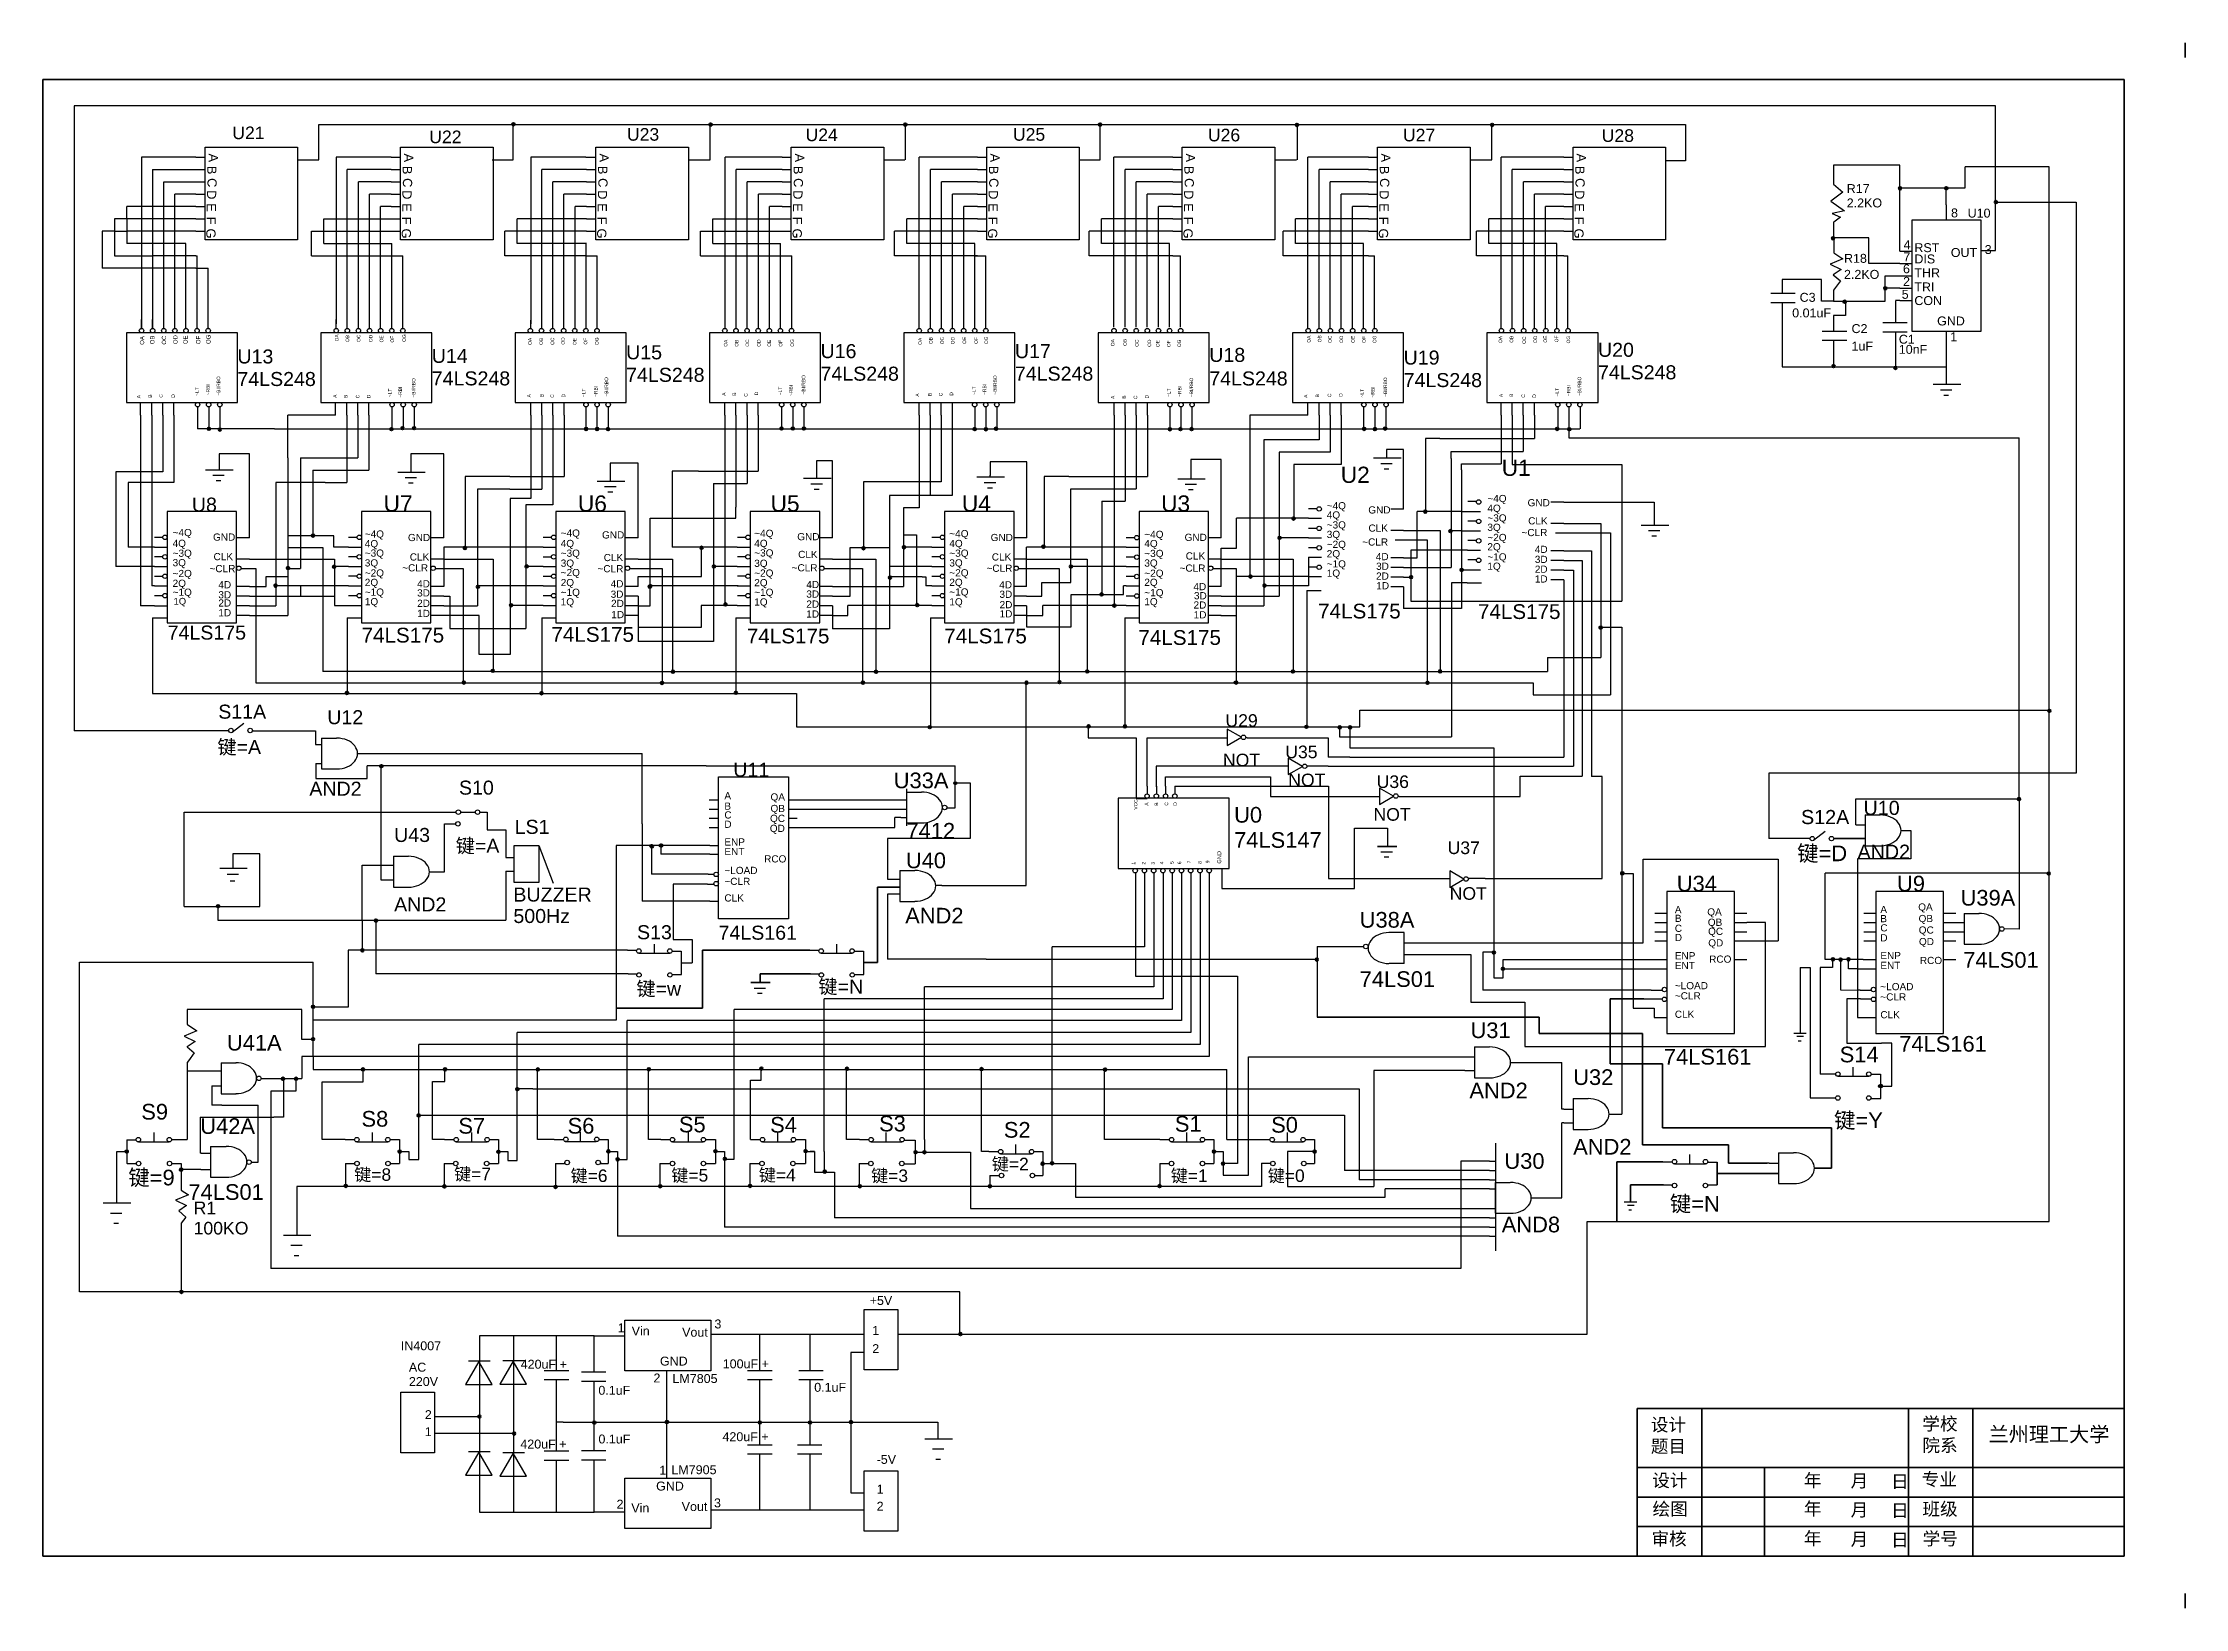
# Model space of a CAD drawing. Header units: millimetres. Extents: x 5948 to 13023, y 3837 to 8428.
# Drawn here: x 5948 to 6529, y 3837 to 4261 of the extents above; entities outside this region: 9.
import ezdxf

# ---------------------------------------------------------------- set-up
doc = ezdxf.new("R2010")
doc.units = ezdxf.units.MM
doc.styles.get("Standard").update_dxf_attribs({"font": 'arial.ttf'})
pattern_1 = [(0, (265.973, -57.881), (0, 6.985), [5.08, -1.905]), (90, (265.973, -57.881), (-6.985, 4e-16), [5.08, -1.905])]
pattern_2 = [(0, (286.306, -62.949), (0, 6.985), [5.08, -1.905]), (90, (286.306, -62.949), (-6.985, 4e-16), [5.08, -1.905])]
pattern_3 = [(0, (269.268, -83.997), (0, 6.985), [5.08, -1.905]), (90, (269.268, -83.997), (-6.985, 4e-16), [5.08, -1.905])]
pattern_4 = [(0, (272.0425, -80.9745), (0, 6.985), [5.08, -1.905]), (90, (272.0425, -80.9745), (-6.985, 4e-16), [5.08, -1.905])]
pattern_5 = [(0, (289.1005, -86.909), (0, 6.985), [5.08, -1.905]), (90, (289.1005, -86.909), (-6.985, 4e-16), [5.08, -1.905])]
pattern_6 = [(0, (323.707, -47.5036), (0, 6.985), [5.08, -1.905]), (90, (323.707, -47.5036), (-6.985, 4e-16), [5.08, -1.905])]
pattern_7 = [(0, (334.6935, -47.4104), (0, 6.985), [5.08, -1.905]), (90, (334.6935, -47.4104), (-6.985, 4e-16), [5.08, -1.905])]
pattern_8 = [(0, (330.8756, -55.5054), (0, 6.985), [5.08, -1.905]), (90, (330.8756, -55.5054), (-6.985, 4e-16), [5.08, -1.905])]
pattern_9 = [(0, (338.197, -63.026), (0, 6.985), [5.08, -1.905]), (90, (338.197, -63.026), (-6.985, 4e-16), [5.08, -1.905])]
pattern_10 = [(0, (323.5065, -83.994), (0, 6.985), [5.08, -1.905]), (90, (323.5065, -83.994), (-6.985, 4e-16), [5.08, -1.905])]
pattern_11 = [(0, (327.139, -81.202), (0, 6.985), [5.08, -1.905]), (90, (327.139, -81.202), (-6.985, 4e-16), [5.08, -1.905])]
pattern_12 = [(0, (341.7656, -95.847), (0, 6.985), [5.08, -1.905]), (90, (341.7656, -95.847), (-6.985, 4e-16), [5.08, -1.905])]
pattern_13 = [(0, (372.634, -47.216), (0, 6.985), [5.08, -1.905]), (90, (372.634, -47.216), (-6.985, 4e-16), [5.08, -1.905])]
pattern_14 = [(0, (379.9, -52.502), (0, 6.985), [5.08, -1.905]), (90, (379.9, -52.502), (-6.985, 4e-16), [5.08, -1.905])]
pattern_15 = [(0, (388.283, -60.041), (0, 6.985), [5.08, -1.905]), (90, (388.283, -60.041), (-6.985, 4e-16), [5.08, -1.905])]
pattern_16 = [(0, (391.6356, -63.1125), (0, 6.985), [5.08, -1.905]), (90, (391.6356, -63.1125), (-6.985, 4e-16), [5.08, -1.905])]
pattern_17 = [(0, (384.177, -81.037), (0, 6.985), [5.08, -1.905]), (90, (384.177, -81.037), (-6.985, 4e-16), [5.08, -1.905])]
pattern_18 = [(0, (394.61, -95.675), (0, 6.985), [5.08, -1.905]), (90, (394.61, -95.675), (-6.985, 4e-16), [5.08, -1.905])]
pattern_19 = [(0, (440.221, -39.5435), (0, 6.985), [5.08, -1.905]), (90, (440.221, -39.5435), (-6.985, 4e-16), [5.08, -1.905])]
pattern_20 = [(0, (436.401, -44.8506), (0, 6.985), [5.08, -1.905]), (90, (436.401, -44.8506), (-6.985, 4e-16), [5.08, -1.905])]
pattern_21 = [(0, (428.4814, -55.371), (0, 6.985), [5.08, -1.905]), (90, (428.4814, -55.371), (-6.985, 4e-16), [5.08, -1.905])]
pattern_22 = [(0, (432.209, -57.699), (0, 6.985), [5.08, -1.905]), (90, (432.209, -57.699), (-6.985, 4e-16), [5.08, -1.905])]
pattern_23 = [(0, (440.1275, -81.184), (0, 6.985), [5.08, -1.905]), (90, (440.1275, -81.184), (-6.985, 4e-16), [5.08, -1.905])]
pattern_24 = [(0, (424.6, -84.061), (0, 6.985), [5.08, -1.905]), (90, (424.6, -84.061), (-6.985, 4e-16), [5.08, -1.905])]
pattern_25 = [(0, (443.705, -95.947), (0, 6.985), [5.08, -1.905]), (90, (443.705, -95.947), (-6.985, 4e-16), [5.08, -1.905])]
pattern_26 = [(0, (475.924, -37.652), (0, 6.985), [5.08, -1.905]), (90, (475.924, -37.652), (-6.985, 4e-16), [5.08, -1.905])]
pattern_27 = [(0, (482.82, -42.961), (0, 6.985), [5.08, -1.905]), (90, (482.82, -42.961), (-6.985, 4e-16), [5.08, -1.905])]
pattern_28 = [(0, (485.8024, -53.392), (0, 6.985), [5.08, -1.905]), (90, (485.8024, -53.392), (-6.985, 4e-16), [5.08, -1.905])]
pattern_29 = [(0, (472.009, -55.627), (0, 6.985), [5.08, -1.905]), (90, (472.009, -55.627), (-6.985, 4e-16), [5.08, -1.905])]
pattern_30 = [(0, (479.9654, -81.017), (0, 6.985), [5.08, -1.905]), (90, (479.9654, -81.017), (-6.985, 4e-16), [5.08, -1.905])]
pattern_31 = [(0, (476.3305, -83.904), (0, 6.985), [5.08, -1.905]), (90, (476.3305, -83.904), (-6.985, 4e-16), [5.08, -1.905])]
pattern_32 = [(0, (148.825, -144.7794), (0, 6.985), [5.08, -1.905]), (90, (148.825, -144.7794), (-6.985, 4e-16), [5.08, -1.905])]
pattern_33 = [(0, (191.552, -148.4656), (0, 6.985), [5.08, -1.905]), (90, (191.552, -148.4656), (-6.985, 4e-16), [5.08, -1.905])]
pattern_34 = [(0, (268.731, -128.17), (0, 6.985), [5.08, -1.905]), (90, (268.731, -128.17), (-6.985, 4e-16), [5.08, -1.905])]
pattern_35 = [(0, (266.271, -128.287), (0, 6.985), [5.08, -1.905]), (90, (266.271, -128.287), (-6.985, 4e-16), [5.08, -1.905])]
pattern_36 = [(0, (348.579, -111.318), (0, 6.985), [5.08, -1.905]), (90, (348.579, -111.318), (-6.985, 4e-16), [5.08, -1.905])]
pattern_37 = [(0, (384.5826, -95.8825), (0, 6.985), [5.08, -1.905]), (90, (384.5826, -95.8825), (-6.985, 4e-16), [5.08, -1.905])]
pattern_38 = [(0, (452.6646, -96.025), (0, 6.985), [5.08, -1.905]), (90, (452.6646, -96.025), (-6.985, 4e-16), [5.08, -1.905])]
pattern_39 = [(0, (455.477, -96.084), (0, 6.985), [5.08, -1.905]), (90, (455.477, -96.084), (-6.985, 4e-16), [5.08, -1.905])]
pattern_40 = [(0, (645.0644, -91.604), (0, 6.985), [5.08, -1.905]), (90, (645.0644, -91.604), (-6.985, 4e-16), [5.08, -1.905])]
pattern_41 = [(0, (636.4435, -115.5765), (0, 6.985), [5.08, -1.905]), (90, (636.4435, -115.5765), (-6.985, 4e-16), [5.08, -1.905])]
pattern_42 = [(0, (174.5935, -171.844), (0, 6.985), [5.08, -1.905]), (90, (174.5935, -171.844), (-6.985, 4e-16), [5.08, -1.905])]
pattern_43 = [(0, (174.319, -180.7264), (0, 6.985), [5.08, -1.905]), (90, (174.319, -180.7264), (-6.985, 4e-16), [5.08, -1.905])]
pattern_44 = [(0, (188.188, -188.969), (0, 6.985), [5.08, -1.905]), (90, (188.188, -188.969), (-6.985, 4e-16), [5.08, -1.905])]
pattern_45 = [(0, (210.237, -188.793), (0, 6.985), [5.08, -1.905]), (90, (210.237, -188.793), (-6.985, 4e-16), [5.08, -1.905])]
pattern_46 = [(0, (166.5014, -191.329), (0, 6.985), [5.08, -1.905]), (90, (166.5014, -191.329), (-6.985, 4e-16), [5.08, -1.905])]
pattern_47 = [(0, (170.0204, -191.388), (0, 6.985), [5.08, -1.905]), (90, (170.0204, -191.388), (-6.985, 4e-16), [5.08, -1.905])]
pattern_48 = [(0, (124.072, -211.0156), (0, 6.985), [5.08, -1.905]), (90, (124.072, -211.0156), (-6.985, 4e-16), [5.08, -1.905])]
pattern_49 = [(0, (138.8644, -215.978), (0, 6.985), [5.08, -1.905]), (90, (138.8644, -215.978), (-6.985, 4e-16), [5.08, -1.905])]
pattern_50 = [(0, (183.304, -220.396), (0, 6.985), [5.08, -1.905]), (90, (183.304, -220.396), (-6.985, 4e-16), [5.08, -1.905])]
pattern_51 = [(0, (210.0474, -220.6776), (0, 6.985), [5.08, -1.905]), (90, (210.0474, -220.6776), (-6.985, 4e-16), [5.08, -1.905])]
pattern_52 = [(0, (203.2226, -201.207), (0, 6.985), [5.08, -1.905]), (90, (203.2226, -201.207), (-6.985, 4e-16), [5.08, -1.905])]
pattern_53 = [(0, (229.863, -194.11), (0, 6.985), [5.08, -1.905]), (90, (229.863, -194.11), (-6.985, 4e-16), [5.08, -1.905])]
pattern_54 = [(0, (197.9266, -211.0065), (0, 6.985), [5.08, -1.905]), (90, (197.9266, -211.0065), (-6.985, 4e-16), [5.08, -1.905])]
pattern_55 = [(0, (224.8145, -211.124), (0, 6.985), [5.08, -1.905]), (90, (224.8145, -211.124), (-6.985, 4e-16), [5.08, -1.905])]
pattern_56 = [(0, (235.3665, -189.0886), (0, 6.985), [5.08, -1.905]), (90, (235.3665, -189.0886), (-6.985, 4e-16), [5.08, -1.905])]
pattern_57 = [(0, (265.44, -189.0406), (0, 6.985), [5.08, -1.905]), (90, (265.44, -189.0406), (-6.985, 4e-16), [5.08, -1.905])]
pattern_58 = [(0, (254.574, -211.053), (0, 6.985), [5.08, -1.905]), (90, (254.574, -211.053), (-6.985, 4e-16), [5.08, -1.905])]
pattern_59 = [(0, (240.396, -220.343), (0, 6.985), [5.08, -1.905]), (90, (240.396, -220.343), (-6.985, 4e-16), [5.08, -1.905])]
pattern_60 = [(0, (283.495, -211.147), (0, 6.985), [5.08, -1.905]), (90, (283.495, -211.147), (-6.985, 4e-16), [5.08, -1.905])]
pattern_61 = [(0, (268.565, -220.4364), (0, 6.985), [5.08, -1.905]), (90, (268.565, -220.4364), (-6.985, 4e-16), [5.08, -1.905])]
pattern_62 = [(0, (295.979, -189), (0, 6.985), [5.08, -1.905]), (90, (295.979, -189), (-6.985, 4e-16), [5.08, -1.905])]
pattern_63 = [(0, (308.139, -211.0624), (0, 6.985), [5.08, -1.905]), (90, (308.139, -211.0624), (-6.985, 4e-16), [5.08, -1.905])]
pattern_64 = [(0, (292.9636, -220.382), (0, 6.985), [5.08, -1.905]), (90, (292.9636, -220.382), (-6.985, 4e-16), [5.08, -1.905])]
pattern_65 = [(0, (319.093, -188.818), (0, 6.985), [5.08, -1.905]), (90, (319.093, -188.818), (-6.985, 4e-16), [5.08, -1.905])]
pattern_66 = [(0, (337.8624, -211.237), (0, 6.985), [5.08, -1.905]), (90, (337.8624, -211.237), (-6.985, 4e-16), [5.08, -1.905])]
pattern_67 = [(0, (322.576, -220.472), (0, 6.985), [5.08, -1.905]), (90, (322.576, -220.472), (-6.985, 4e-16), [5.08, -1.905])]
pattern_68 = [(0, (340.134, -211.192), (0, 6.985), [5.08, -1.905]), (90, (340.134, -211.192), (-6.985, 4e-16), [5.08, -1.905])]
pattern_69 = [(0, (355.733, -188.8796), (0, 6.985), [5.08, -1.905]), (90, (355.733, -188.8796), (-6.985, 4e-16), [5.08, -1.905])]
pattern_70 = [(0, (372.463, -214.426), (0, 6.985), [5.08, -1.905]), (90, (372.463, -214.426), (-6.985, 4e-16), [5.08, -1.905])]
pattern_71 = [(0, (357.989, -220.3424), (0, 6.985), [5.08, -1.905]), (90, (357.989, -220.3424), (-6.985, 4e-16), [5.08, -1.905])]
pattern_72 = [(0, (389.078, -188.8114), (0, 6.985), [5.08, -1.905]), (90, (389.078, -188.8114), (-6.985, 4e-16), [5.08, -1.905])]
pattern_73 = [(0, (404.213, -220.281), (0, 6.985), [5.08, -1.905]), (90, (404.213, -220.281), (-6.985, 4e-16), [5.08, -1.905])]
pattern_74 = [(0, (418.69, -211.075), (0, 6.985), [5.08, -1.905]), (90, (418.69, -211.075), (-6.985, 4e-16), [5.08, -1.905])]
pattern_75 = [(0, (445.839, -211.184), (0, 6.985), [5.08, -1.905]), (90, (445.839, -211.184), (-6.985, 4e-16), [5.08, -1.905])]
pattern_76 = [(0, (421.143, -214.3285), (0, 6.985), [5.08, -1.905]), (90, (421.143, -214.3285), (-6.985, 4e-16), [5.08, -1.905])]
pattern_77 = [(0, (374.8345, -214.178), (0, 6.985), [5.08, -1.905]), (90, (374.8345, -214.178), (-6.985, 4e-16), [5.08, -1.905])]
pattern_78 = [(0, (529.3136, -135.626), (0, 6.985), [5.08, -1.905]), (90, (529.3136, -135.626), (-6.985, 4e-16), [5.08, -1.905])]
pattern_79 = [(0, (446.603, -159.07), (0, 6.985), [5.08, -1.905]), (90, (446.603, -159.07), (-6.985, 4e-16), [5.08, -1.905])]
pattern_80 = [(0, (494.514, -156.9726), (0, 6.985), [5.08, -1.905]), (90, (494.514, -156.9726), (-6.985, 4e-16), [5.08, -1.905])]
pattern_81 = [(0, (496.99, -161.643), (0, 6.985), [5.08, -1.905]), (90, (496.99, -161.643), (-6.985, 4e-16), [5.08, -1.905])]
pattern_82 = [(0, (586.42, -159.0386), (0, 6.985), [5.08, -1.905]), (90, (586.42, -159.0386), (-6.985, 4e-16), [5.08, -1.905])]
pattern_83 = [(0, (588.5944, -158.944), (0, 6.985), [5.08, -1.905]), (90, (588.5944, -158.944), (-6.985, 4e-16), [5.08, -1.905])]
pattern_84 = [(0, (590.579, -159.133), (0, 6.985), [5.08, -1.905]), (90, (590.579, -159.133), (-6.985, 4e-16), [5.08, -1.905])]
pattern_85 = [(0, (599.151, -193.384), (0, 6.985), [5.08, -1.905]), (90, (599.151, -193.384), (-6.985, 4e-16), [5.08, -1.905])]
pattern_86 = [(0, (644.883, -135.909), (0, 6.985), [5.08, -1.905]), (90, (644.883, -135.909), (-6.985, 4e-16), [5.08, -1.905])]
pattern_87 = [(0, (219.575, -283.048), (0, 6.985), [5.08, -1.905]), (90, (219.575, -283.048), (-6.985, 4e-16), [5.08, -1.905])]
pattern_88 = [(0, (228.952, -287.5916), (0, 6.985), [5.08, -1.905]), (90, (228.952, -287.5916), (-6.985, 4e-16), [5.08, -1.905])]
pattern_89 = [(0, (250.8165, -284.376), (0, 6.985), [5.08, -1.905]), (90, (250.8165, -284.376), (-6.985, 4e-16), [5.08, -1.905])]
pattern_90 = [(0, (270.4005, -284.376), (0, 6.985), [5.08, -1.905]), (90, (270.4005, -284.376), (-6.985, 4e-16), [5.08, -1.905])]
pattern_91 = [(0, (295.5855, -284.4686), (0, 6.985), [5.08, -1.905]), (90, (295.5855, -284.4686), (-6.985, 4e-16), [5.08, -1.905])]
pattern_92 = [(0, (309.1314, -284.464), (0, 6.985), [5.08, -1.905]), (90, (309.1314, -284.464), (-6.985, 4e-16), [5.08, -1.905])]
pattern_93 = [(0, (320.295, -284.558), (0, 6.985), [5.08, -1.905]), (90, (320.295, -284.558), (-6.985, 4e-16), [5.08, -1.905])]
pattern_94 = [(0, (146.306, -15.361), (0, 6.985), [5.08, -1.905]), (90, (146.306, -15.361), (-6.985, 4e-16), [5.08, -1.905])]
pattern_95 = [(0, (149.3354, -15.456), (0, 6.985), [5.08, -1.905]), (90, (149.3354, -15.456), (-6.985, 4e-16), [5.08, -1.905])]
pattern_96 = [(0, (195.836, -15.368), (0, 6.985), [5.08, -1.905]), (90, (195.836, -15.368), (-6.985, 4e-16), [5.08, -1.905])]
pattern_97 = [(0, (198.77, -15.1786), (0, 6.985), [5.08, -1.905]), (90, (198.77, -15.1786), (-6.985, 4e-16), [5.08, -1.905])]
pattern_98 = [(0, (248.5805, -15.368), (0, 6.985), [5.08, -1.905]), (90, (248.5805, -15.368), (-6.985, 4e-16), [5.08, -1.905])]
pattern_99 = [(0, (251.554, -15.368), (0, 6.985), [5.08, -1.905]), (90, (251.554, -15.368), (-6.985, 4e-16), [5.08, -1.905])]
pattern_100 = [(0, (254.5734, -15.368), (0, 6.985), [5.08, -1.905]), (90, (254.5734, -15.368), (-6.985, 4e-16), [5.08, -1.905])]
pattern_101 = [(0, (301.582, -15.281), (0, 6.985), [5.08, -1.905]), (90, (301.582, -15.281), (-6.985, 4e-16), [5.08, -1.905])]
pattern_102 = [(0, (304.5426, -15.222), (0, 6.985), [5.08, -1.905]), (90, (304.5426, -15.222), (-6.985, 4e-16), [5.08, -1.905])]
pattern_103 = [(0, (307.609, -15.273), (0, 6.985), [5.08, -1.905]), (90, (307.609, -15.273), (-6.985, 4e-16), [5.08, -1.905])]
pattern_104 = [(0, (354.011, -15.4415), (0, 6.985), [5.08, -1.905]), (90, (354.011, -15.4415), (-6.985, 4e-16), [5.08, -1.905])]
pattern_105 = [(0, (356.888, -15.4415), (0, 6.985), [5.08, -1.905]), (90, (356.888, -15.4415), (-6.985, 4e-16), [5.08, -1.905])]
pattern_106 = [(0, (359.6136, -15.29), (0, 6.985), [5.08, -1.905]), (90, (359.6136, -15.29), (-6.985, 4e-16), [5.08, -1.905])]
pattern_107 = [(0, (406.722, -15.3396), (0, 6.985), [5.08, -1.905]), (90, (406.722, -15.3396), (-6.985, 4e-16), [5.08, -1.905])]
pattern_108 = [(0, (409.658, -15.3396), (0, 6.985), [5.08, -1.905]), (90, (409.658, -15.3396), (-6.985, 4e-16), [5.08, -1.905])]
pattern_109 = [(0, (412.688, -15.3396), (0, 6.985), [5.08, -1.905]), (90, (412.688, -15.3396), (-6.985, 4e-16), [5.08, -1.905])]
pattern_110 = [(0, (459.4066, -15.3396), (0, 6.985), [5.08, -1.905]), (90, (459.4066, -15.3396), (-6.985, 4e-16), [5.08, -1.905])]
pattern_111 = [(0, (462.343, -15.3396), (0, 6.985), [5.08, -1.905]), (90, (462.343, -15.3396), (-6.985, 4e-16), [5.08, -1.905])]
pattern_112 = [(0, (465.0894, -15.245), (0, 6.985), [5.08, -1.905]), (90, (465.0894, -15.245), (-6.985, 4e-16), [5.08, -1.905])]
pattern_113 = [(0, (511.705, -15.3435), (0, 6.985), [5.08, -1.905]), (90, (511.705, -15.3435), (-6.985, 4e-16), [5.08, -1.905])]
pattern_114 = [(0, (514.95, -15.4705), (0, 6.985), [5.08, -1.905]), (90, (514.95, -15.4705), (-6.985, 4e-16), [5.08, -1.905])]
pattern_115 = [(0, (523.448, -69.177), (0, 6.985), [5.08, -1.905]), (90, (523.448, -69.177), (-6.985, 4e-16), [5.08, -1.905])]
pattern_116 = [(0, (349.801, -260.4844), (0, 6.985), [5.08, -1.905]), (90, (349.801, -260.4844), (-6.985, 4e-16), [5.08, -1.905])]
pattern_117 = [(0, (603.3485, 1.231), (0, 6.985), [5.08, -1.905]), (90, (603.3485, 1.231), (-6.985, 4e-16), [5.08, -1.905])]
pattern_118 = [(0, (586.6215, 1.691), (0, 6.985), [5.08, -1.905]), (90, (586.6215, 1.691), (-6.985, 4e-16), [5.08, -1.905])]
pattern_119 = [(0, (630.3775, 45.9076), (0, 6.985), [5.08, -1.905]), (90, (630.3775, 45.9076), (-6.985, 4e-16), [5.08, -1.905])]
pattern_120 = [(0, (616.8734, 49.435), (0, 6.985), [5.08, -1.905]), (90, (616.8734, 49.435), (-6.985, 4e-16), [5.08, -1.905])]
pattern_121 = [(0, (586.028, 36.2464), (0, 6.985), [5.08, -1.905]), (90, (586.028, 36.2464), (-6.985, 4e-16), [5.08, -1.905])]
pattern_122 = [(0, (589.554, 19.1455), (0, 6.985), [5.08, -1.905]), (90, (589.554, 19.1455), (-6.985, 4e-16), [5.08, -1.905])]
pattern_123 = [(0, (600.5645, 22.761), (0, 6.985), [5.08, -1.905]), (90, (600.5645, 22.761), (-6.985, 4e-16), [5.08, -1.905])]
pattern_124 = [(0, (604.554, 49.844), (0, 6.985), [5.08, -1.905]), (90, (604.554, 49.844), (-6.985, 4e-16), [5.08, -1.905])]

msp = doc.modelspace()

# ---------------------------------------------------------------- texts
at = {"lineweight": 35}
for s, height, p in [('U21', 3.416, (5999.6, 4234.73)), ('U23', 3.416, (6106.54, 4234.31)), ('U24', 3.416, (6154.93, 4234.19)), ('U25', 3.416, (6211.13, 4234.3)), ('U22', 3.416, (6052.97, 4233.64)), ('U26', 3.416, (6263.96, 4234.13)), ('U27', 3.416, (6316.81, 4234.13)), ('U28', 3.416, (6370.67, 4233.99)), ('R17', 2.421, (6437.07, 4220.12)), ('2.2KO', 2.421, (6437.07, 4216.24)), ('8', 2.42, (6465.33, 4213.54)), ('U10', 2.421, (6469.83, 4213.49)), ('R18', 2.421, (6436.33, 4201.23)), ('4', 2.42, (6452.48, 4204.92)), ('7', 2.42, (6452.42, 4201.63)), ('RST', 2.421, (6455.4, 4204.13)), ('DIS', 2.421, (6455.4, 4201.07)), ('OUT', 2.421, (6465.27, 4202.81)), ('3', 2.42, (6474.46, 4203.63)), ('2.2KO', 2.421, (6436.33, 4196.89)), ('6', 2.42, (6452.31, 4198.41)), ('2', 2.42, (6452.34, 4194.99)), ('THR', 2.421, (6455.4, 4197.32)), ('C3', 2.421, (6424.31, 4190.67)), ('5', 2.42, (6451.97, 4191.49)), ('TRI', 2.421, (6455.4, 4193.49)), ('CON', 2.421, (6455.4, 4189.79)), ('0.01uF', 2.421, (6422.29, 4186.45)), ('GND', 2.421, (6461.56, 4184.27)), ('U20', 3.798, (6369.67, 4175.77)), ('C2', 2.421, (6438.37, 4182.2)), ('1uF', 2.421, (6438.37, 4177.46)), ('C1', 2.421, (6451.18, 4179.32)), ('1', 2.42, (6465.12, 4180)), ('U13', 3.798, (6001, 4173.96)), ('U14', 3.798, (6053.67, 4174.13)), ('U15', 3.798, (6106.33, 4175.09)), ('U16', 3.798, (6159, 4175.41)), ('U17', 3.798, (6211.67, 4175.41)), ('U18', 3.798, (6264.34, 4174.39)), ('U19', 3.798, (6317.01, 4173.67)), ('10nF', 2.421, (6451.18, 4176.58)), ('74LS248 ', 3.798, (6001, 4167.86)), ('74LS248', 3.798, (6053.67, 4168.03)), ('74LS248', 3.798, (6106.33, 4168.99)), ('74LS248', 3.798, (6159, 4169.3)), ('74LS248', 3.798, (6211.67, 4169.31)), ('74LS248', 3.798, (6264.34, 4168)), ('74LS248', 3.798, (6317.01, 4167.57)), ('74LS248', 3.798, (6369.67, 4169.67)), ('U2', 4.4, (6299.96, 4141.61)), ('U1', 4.4, (6343.57, 4143.51)), ('U8', 3.798, (5988.65, 4133.83)), ('U7', 4.4, (6040.61, 4133.83)), ('U6', 4.4, (6093.26, 4133.83)), ('U5', 4.4, (6145.47, 4133.83)), ('U4', 4.4, (6197.31, 4133.83)), ('U3', 4.4, (6251.29, 4133.83)), ('4Q', 1.943, (6296.17, 4131.96)), ('~4Q', 1.943, (6296.17, 4134.46)), ('GND', 1.943, (6307.43, 4133.33)), ('4Q', 1.943, (6339.7, 4133.78)), ('~4Q', 1.943, (6339.7, 4136.42)), ('GND', 1.943, (6350.59, 4135.28)), ('~4Q', 1.943, (5983.44, 4127.2)), ('GND', 1.943, (5994.38, 4125.97)), ('~4Q', 1.943, (6035.51, 4126.8)), ('GND', 1.943, (6047.2, 4125.85)), ('~4Q', 1.943, (6088.6, 4127.06)), ('GND', 1.943, (6099.79, 4126.56)), ('~4Q', 1.943, (6141.04, 4126.99)), ('GND', 1.943, (6152.69, 4126.08)), ('~4Q', 1.943, (6193.9, 4126.91)), ('GND', 1.943, (6205.1, 4125.86)), ('~4Q', 1.943, (6246.74, 4126.71)), ('GND', 1.943, (6257.65, 4125.9)), ('3Q', 1.943, (6296.17, 4126.7)), ('~3Q', 1.943, (6296.17, 4129.27)), ('CLK', 1.943, (6307.47, 4128.41)), ('3Q', 1.943, (6339.7, 4128.62)), ('~3Q', 1.943, (6339.7, 4131.15)), ('~2Q', 1.943, (6339.7, 4125.87)), ('~CLR', 1.943, (6348.94, 4127.2)), ('CLK', 1.943, (6350.75, 4130.37)), ('4Q', 1.943, (5983.44, 4124.28)), ('~3Q', 1.943, (5983.44, 4121.6)), ('CLK', 1.943, (5994.53, 4120.67)), ('4Q', 1.943, (6035.51, 4124.18)), ('~3Q', 1.943, (6035.51, 4121.64)), ('CLK', 1.943, (6047.7, 4120.58)), ('4Q', 1.943, (6088.6, 4124.25)), ('~3Q', 1.943, (6088.6, 4121.61)), ('CLK', 1.943, (6100.25, 4120.43)), ('4Q', 1.943, (6141.04, 4124.27)), ('~3Q', 1.943, (6141.04, 4121.68)), ('CLK', 1.943, (6152.93, 4121.27)), ('4Q', 1.943, (6193.9, 4124.24)), ('~3Q', 1.943, (6193.9, 4121.61)), ('CLK', 1.943, (6205.41, 4120.59)), ('4Q', 1.943, (6246.74, 4124.22)), ('~3Q', 1.943, (6246.74, 4121.54)), ('CLK', 1.943, (6257.95, 4120.86)), ('~2Q', 1.943, (6296.17, 4124)), ('2Q', 1.943, (6296.17, 4121.46)), ('~CLR', 1.943, (6305.78, 4124.64)), ('4D', 1.943, (6309.47, 4120.68)), ('~1Q', 1.943, (6339.7, 4120.61)), ('2Q', 1.943, (6339.7, 4123.35)), ('4D', 1.943, (6352.55, 4122.65)), ('3D', 1.943, (6352.55, 4119.94)), ('3Q', 1.943, (5983.44, 4119.04)), ('~2Q', 1.943, (5983.44, 4116.11)), ('~CLR', 1.943, (5993.43, 4117.43)), ('3Q', 1.943, (6035.51, 4118.98)), ('~2Q', 1.943, (6035.51, 4116.25)), ('~CLR', 1.943, (6045.65, 4117.64)), ('3Q', 1.943, (6088.6, 4118.91)), ('~2Q', 1.943, (6088.6, 4116.36)), ('~CLR', 1.943, (6098.56, 4117.4)), ('3Q', 1.943, (6141.04, 4118.87)), ('~2Q', 1.943, (6141.04, 4116.22)), ('~CLR', 1.943, (6151.18, 4117.65)), ('3Q', 1.943, (6193.9, 4118.97)), ('~2Q', 1.943, (6193.9, 4116.29)), ('~CLR', 1.943, (6203.98, 4117.53)), ('3Q', 1.943, (6246.74, 4118.94)), ('~2Q', 1.943, (6246.74, 4116.18)), ('~CLR', 1.943, (6256.29, 4117.57)), ('~1Q', 1.943, (6296.17, 4118.7)), ('1Q', 1.943, (6296.17, 4116.21)), ('3D', 1.943, (6309.54, 4118.07)), ('2D', 1.943, (6309.54, 4115.41)), ('1Q', 1.943, (6339.7, 4118.09)), ('2D', 1.943, (6352.55, 4117.27)), ('1D', 1.943, (6352.55, 4114.63)), ('~1Q', 1.943, (5983.44, 4111.04)), ('2Q', 1.943, (5983.44, 4113.46)), ('1Q', 1.824, (5983.7, 4108.65)), ('4D', 1.943, (5995.83, 4113.07)), ('3D', 1.943, (5995.83, 4110.34)), ('2D', 1.943, (5995.83, 4108.12)), ('~1Q', 1.943, (6035.51, 4111.07)), ('2Q', 1.943, (6035.51, 4113.7)), ('1Q', 1.943, (6035.51, 4108.48)), ('4D', 1.943, (6049.7, 4113.32)), ('3D', 1.943, (6049.7, 4110.85)), ('2D', 1.943, (6049.7, 4108.04)), ('~1Q', 1.943, (6088.6, 4111.01)), ('2Q', 1.943, (6088.6, 4113.65)), ('1Q', 1.943, (6088.6, 4108.43)), ('4D', 1.943, (6102.13, 4113.32)), ('3D', 1.943, (6102.13, 4110.5)), ('2D', 1.943, (6102.25, 4108.01)), ('~1Q', 1.943, (6141.04, 4111.02)), ('2Q', 1.943, (6141.04, 4113.62)), ('1Q', 1.943, (6141.04, 4108.39)), ('4D', 1.943, (6155.15, 4113.11)), ('3D', 1.943, (6155.15, 4110.54)), ('~1Q', 1.943, (6193.9, 4111.1)), ('2Q', 1.943, (6193.9, 4113.72)), ('1Q', 1.943, (6193.9, 4108.43)), ('4D', 1.943, (6207.42, 4113.05)), ('3D', 1.943, (6207.49, 4110.48)), ('~1Q', 1.943, (6246.74, 4110.92)), ('2Q', 1.943, (6246.74, 4113.72)), ('1Q', 1.943, (6246.74, 4108.47)), ('4D', 1.943, (6260.05, 4112.55)), ('3D', 1.943, (6260.19, 4110.09)), ('1D', 1.943, (6309.6, 4112.8)), ('1D', 1.943, (5995.83, 4105.48)), ('1D', 1.943, (6049.7, 4105.3)), ('1D', 1.943, (6102.31, 4104.97)), ('2D', 1.943, (6155.15, 4107.82)), ('1D', 1.943, (6155.15, 4105.13)), ('2D', 1.943, (6207.52, 4107.66)), ('1D', 1.943, (6207.52, 4105.18)), ('2D', 1.943, (6260.08, 4107.57)), ('1D', 1.943, (6260.11, 4104.92)), ('74LS175', 4.002, (6293.83, 4104.89)), ('74LS175', 4.002, (6337.13, 4104.75)), ('74LS175', 3.798, (5982.09, 4099.17)), ('74LS175', 4.002, (6034.63, 4098.37)), ('74LS175', 4.002, (6086.08, 4098.57)), ('74LS175', 4.002, (6139.03, 4098.15)), ('74LS175', 4.002, (6192.52, 4098.15)), ('74LS175', 4.002, (6245.13, 4097.73)), ('S11A', 3.798, (5995.81, 4077.75)), ('U12', 3.798, (6025.35, 4076.25)), ('U29', 3.416, (6268.72, 4075.54)), ('键=A', 3.798, (5995.59, 4068.16)), ('U35', 3.416, (6284.92, 4067.04)), ('U11', 3.798, (6135.37, 4062.02)), ('NOT', 3.416, (6268.04, 4064.85)), ('AND2', 3.798, (6020.49, 4056.88)), ('S10', 3.798, (6061.03, 4057.17)), ('A', 1.94, (6132.95, 4055.92)), ('U33A', 4.243, (6178.84, 4058.91)), ('NOT', 3.416, (6285.74, 4059.44)), ('U36', 3.416, (6309.69, 4058.97)), ('C', 1.94, (6132.95, 4050.71)), ('B', 1.94, (6132.95, 4053.1)), ('QA', 1.943, (6145.45, 4055.58)), ('QB', 1.943, (6145.45, 4052.46)), ('U0', 4.243, (6271.07, 4049.59)), ('NOT', 3.416, (6308.84, 4050.11)), ('S12A', 3.825, (6424.69, 4049.19)), ('U10', 3.825, (6441.62, 4051.67)), ('U43', 3.798, (6043.46, 4044.35)), ('LS1', 3.798, (6076.12, 4046.55)), ('D', 1.94, (6132.95, 4048.18)), ('QD', 1.943, (6145.26, 4047.07)), ('QC', 1.943, (6145.31, 4049.78)), ('7412', 4.243, (6182.29, 4045.26)), ('74LS147', 4.243, (6271.07, 4042.77)), ('键=A', 3.798, (6060.17, 4041.41)), ('ENP', 1.943, (6132.95, 4043.39)), ('ENT', 1.943, (6132.95, 4040.81)), ('RCO', 1.943, (6143.72, 4038.8)), ('U40', 4.243, (6182.13, 4037.24)), ('U37', 3.416, (6328.92, 4041.07)), ('键=D', 4.243, (6423.65, 4039.15)), ('AND2', 3.825, (6439.98, 4039.8)), ('~LOAD', 1.943, (6132.95, 4035.68)), ('~CLR', 1.943, (6132.95, 4032.71)), ('U34', 4.243, (6391.02, 4030.96)), ('U9', 4.243, (6450.7, 4030.96)), ('AND2', 3.798, (6043.46, 4025.54)), ('BUZZER', 3.798, (6075.78, 4028.21)), ('CLK', 1.943, (6132.95, 4028.22)), ('NOT', 3.416, (6329.48, 4028.69)), ('U39A', 4.243, (6467.92, 4027.11)), ('500Hz', 3.798, (6075.78, 4022.4)), ('AND2', 4.243, (6181.94, 4022.27)), ('U38A', 4.243, (6305.1, 4021.14)), ('A', 1.94, (6390.49, 4025.05)), ('B', 1.94, (6390.49, 4022.7)), ('QA', 1.943, (6399.28, 4024.43)), ('QB', 1.943, (6399.43, 4021.63)), ('A', 1.94, (6446.18, 4025.1)), ('B', 1.94, (6446.18, 4022.61)), ('QA', 1.943, (6456.44, 4025.77)), ('QB', 1.943, (6456.54, 4022.65)), ('S13', 3.798, (6109.28, 4018.01)), ('74LS161', 3.798, (6131.37, 4017.88)), ('C', 1.94, (6390.49, 4020)), ('D', 1.94, (6390.49, 4017.51)), ('QC', 1.943, (6399.5, 4019.18)), ('QD', 1.943, (6399.55, 4016.05)), ('C', 1.94, (6446.18, 4020.12)), ('D', 1.94, (6446.18, 4017.43)), ('QC', 1.943, (6456.59, 4019.53)), ('QD', 1.943, (6456.64, 4016.4)), ('ENP', 1.943, (6390.49, 4012.56)), ('ENT', 1.943, (6390.49, 4009.91)), ('RCO', 1.943, (6399.79, 4011.65)), ('ENP', 1.943, (6446.18, 4012.62)), ('ENT', 1.943, (6446.18, 4009.95)), ('RCO', 1.943, (6456.89, 4011.29)), ('74LS01', 4.243, (6468.64, 4010.29)), ('键=w', 3.798, (6109.12, 4002.69)), ('键=N', 3.798, (6158.44, 4003.28)), ('74LS01', 4.243, (6305.1, 4005.09)), ('~LOAD', 1.943, (6390.49, 4004.46)), ('~LOAD', 1.943, (6446.18, 4004.2)), ('~CLR', 1.943, (6390.49, 4001.71)), ('~CLR', 1.943, (6446.18, 4001.41)), ('U31', 4.243, (6335.13, 3991.23)), ('CLK', 1.943, (6390.49, 3996.72)), ('CLK', 1.943, (6446.18, 3996.59)), ('U41A', 4.243, (5998.14, 3987.86)), ('74LS161', 4.243, (6387.52, 3984.05)), ('S14', 4.243, (6435.16, 3984.66)), ('74LS161', 4.243, (6451.3, 3987.55)), ('U32', 4.243, (6362.95, 3978.53)), ('AND2', 4.243, (6334.83, 3974.91)), ('S9', 4.243, (5974.95, 3969.16)), ('S8', 4.243, (6034.62, 3967.24)), ('键=Y', 4.243, (6433.65, 3966.84)), ('U42A', 4.243, (5990.94, 3965.27)), ('S7', 4.243, (6060.87, 3965.34)), ('S6', 4.243, (6090.48, 3965.35)), ('S5', 4.243, (6120.62, 3965.7)), ('S4', 4.243, (6145.35, 3965.61)), ('S3', 4.243, (6174.87, 3965.95)), ('S2', 4.243, (6208.67, 3964.25)), ('S1', 4.243, (6255.01, 3965.87)), ('S0', 4.243, (6281.11, 3965.61)), ('键=2', 3.381, (6205.43, 3955.42)), ('U30', 4.243, (6344.31, 3955.81)), ('AND2', 4.243, (6362.95, 3959.67)), ('键=9', 4.243, (5971.45, 3951.33)), ('键=8', 3.381, (6032.66, 3952.57)), ('键=7', 3.381, (6059.72, 3952.73)), ('键=6', 3.381, (6091.29, 3952.25)), ('键=5', 3.381, (6118.58, 3952.36)), ('键=4', 3.381, (6142.29, 3952.44)), ('键=3', 3.381, (6172.72, 3952.26)), ('键=1', 3.381, (6253.91, 3952.27)), ('键=0', 3.381, (6280.2, 3952.26)), ('74LS01', 4.243, (5987.72, 3947.41)), ('键=N', 4.243, (6389.15, 3944.23)), ('R1', 3.416, (5989.13, 3943.52)), ('AND8', 4.243, (6343.59, 3938.61)), ('100KO', 3.416, (5989.13, 3938.03)), ('+5V', 2.421, (6172.32, 3918.94)), ('1', 2.42, (6104.03, 3911.51)), ('Vin', 2.421, (6107.83, 3910.68)), ('Vout', 2.421, (6121.5, 3910.34)), ('3', 2.42, (6130.25, 3912.58)), ('1', 2.42, (6173.01, 3910.84)), ('IN4007', 2.421, (6045.28, 3906.67)), ('2', 2.42, (6173.01, 3905.89)), ('AC', 2.421, (6047.46, 3900.87)), ('420uF +', 2.421, (6077.76, 3901.67)), ('GND', 2.421, (6115.49, 3902.52)), ('100uF +', 2.421, (6132.5, 3901.78)), ('220V', 2.421, (6047.46, 3896.98)), ('0.1uF', 2.421, (6098.81, 3894.61)), ('2', 2.42, (6113.73, 3897.94)), ('LM7805', 2.421, (6118.88, 3897.8)), ('0.1uF', 2.421, (6157.29, 3895.42)), ('2', 2.42, (6051.78, 3888.01)), ('1', 2.42, (6051.78, 3883.4)), ('0.1uF', 2.421, (6098.83, 3881.42)), ('420uF +', 2.421, (6132.43, 3882.04)), ('420uF +', 2.421, (6077.66, 3880.05)), ('-5V', 2.421, (6174.21, 3875.9)), ('1', 2.42, (6115.31, 3872.95)), ('LM7905', 2.421, (6118.6, 3873.09)), ('2', 2.42, (6103.73, 3863.77)), ('GND', 2.421, (6114.45, 3868.67)), ('3', 2.42, (6130.14, 3864.12)), ('1', 2.42, (6174.21, 3867.85)), ('Vin', 2.421, (6107.73, 3862.74)), ('Vout', 2.421, (6121.38, 3863.12)), ('2', 2.42, (6174.21, 3863.21))]:
    msp.add_text(s, height=height, dxfattribs=at).set_placement(p)
for s, height, p in [('OA', 1.164, (5975.73, 4179.02)), ('OB', 1.164, (5978.5, 4179.17)), ('OC', 1.164, (5981.67, 4179.06)), ('OD', 1.164, (5984.76, 4179.2)), ('OE', 1.164, (5987.49, 4179.2)), ('OF', 1.164, (5990.95, 4179.2)), ('OG', 1.164, (5993.71, 4179.24)), ('OA', 0.946, (6028.37, 4179.95)), ('OB', 0.946, (6031.28, 4179.79)), ('OC', 0.946, (6034.3, 4179.79)), ('OD', 0.946, (6037.57, 4179.75)), ('OE', 0.946, (6040.51, 4179.67)), ('OF', 0.946, (6043.42, 4179.63)), ('OG', 0.946, (6046.64, 4179.83)), ('OA', 0.946, (6080.71, 4179)), ('OB', 0.946, (6083.77, 4179)), ('OC', 0.946, (6086.83, 4179)), ('OD', 0.946, (6089.68, 4179.06)), ('OE', 0.946, (6092.84, 4178.96)), ('OF', 0.946, (6095.79, 4179.08)), ('OG', 0.946, (6098.85, 4178.96)), ('OA', 0.946, (6133.76, 4178.5)), ('OB', 0.946, (6136.74, 4178.5)), ('OC', 0.946, (6139.64, 4178.5)), ('OD', 0.946, (6142.75, 4178.5)), ('OE', 0.946, (6145.54, 4178.5)), ('OF', 0.946, (6148.65, 4178.5)), ('OG', 0.946, (6151.77, 4178.5)), ('OA', 0.946, (6186.43, 4179.03)), ('OB', 0.946, (6189.35, 4179.22)), ('OC', 0.946, (6192.37, 4179.17)), ('OD', 0.946, (6195.3, 4179.17)), ('OE', 0.946, (6198.46, 4179.27)), ('OF', 0.946, (6201.63, 4179.27)), ('OG', 0.946, (6204.36, 4179.22)), ('OA', 0.946, (6238.62, 4178.64)), ('OB', 0.946, (6241.96, 4178.74)), ('OC', 0.946, (6245.17, 4178.48)), ('OD', 0.946, (6248.59, 4178.47)), ('OE', 0.946, (6250.85, 4178.39)), ('OF', 0.946, (6253.82, 4178.39)), ('OG', 0.946, (6256.65, 4178.39)), ('OA', 0.946, (6291.77, 4179.6)), ('OB', 0.946, (6294.7, 4179.7)), ('OC', 0.946, (6297.49, 4179.53)), ('OD', 0.946, (6300.6, 4179.53)), ('OE', 0.946, (6303.73, 4179.56)), ('OF', 0.946, (6306.7, 4179.53)), ('OG', 0.946, (6309.59, 4179.49)), ('OA', 0.946, (6343.71, 4179.52)), ('OB', 0.946, (6346.7, 4179.58)), ('OC', 0.946, (6350.12, 4179.29)), ('OD', 0.946, (6353.14, 4179.52)), ('OE', 0.946, (6355.85, 4179.61)), ('OF', 0.946, (6358.9, 4179.7)), ('OG', 0.946, (6362.12, 4179.4)), ('~RBI', 0.946, (5993.5, 4165.36)), ('~BI/RBO', 0.946, (5996.33, 4165.25)), ('~BI/RBO', 0.946, (6049.23, 4164.72)), ('~BI/RBO', 0.946, (6101.46, 4165)), ('~RBI', 0.946, (6151.46, 4165.16)), ('~BI/RBO', 0.946, (6154.87, 4165.56)), ('~RBI', 0.946, (6203.9, 4165.47)), ('~BI/RBO', 0.946, (6206.76, 4165.5)), ('~BI/RBO', 0.946, (6259.97, 4164.87)), ('~BI/RBO', 0.946, (6312.51, 4164.94)), ('~BI/RBO', 0.946, (6365.13, 4165.15)), ('A', 0.946, (5974.7, 4164.52)), ('B', 0.946, (5977.81, 4164.69)), ('C', 0.946, (5980.76, 4164.7)), ('D', 0.946, (5984.04, 4164.69)), ('~LT', 0.946, (5990.5, 4165.2)), ('A', 0.946, (6027.9, 4164.67)), ('B', 0.946, (6030.81, 4164.59)), ('C', 0.946, (6034.03, 4164.55)), ('D', 0.946, (6037.02, 4164.55)), ('~LT', 0.946, (6042.78, 4164.84)), ('~RBI', 0.946, (6045.56, 4164.72)), ('A', 0.946, (6080.45, 4164.76)), ('B', 0.946, (6083.94, 4164.84)), ('C', 0.946, (6086.73, 4164.68)), ('D', 0.946, (6089.82, 4164.76)), ('~LT', 0.946, (6095.27, 4164.84)), ('~RBI', 0.946, (6098.58, 4164.92)), ('A', 0.946, (6133.29, 4165.22)), ('B', 0.946, (6136.07, 4165.22)), ('C', 0.946, (6139.25, 4164.95)), ('D', 0.946, (6142.1, 4165.36)), ('~LT', 0.946, (6148.54, 4165.36)), ('A', 0.946, (6185.72, 4164.98)), ('B', 0.946, (6189.11, 4165.16)), ('C', 0.946, (6192.05, 4165.09)), ('D', 0.946, (6194.95, 4165.24)), ('~LT', 0.946, (6201.08, 4165.44)), ('A', 0.946, (6238.63, 4164.37)), ('B', 0.946, (6241.72, 4164.43)), ('C', 0.946, (6244.81, 4164.34)), ('D', 0.946, (6247.88, 4164.5)), ('~LT', 0.946, (6253.84, 4164.9)), ('~RBI', 0.946, (6256.81, 4164.93)), ('A', 0.946, (6290.94, 4164.66)), ('B', 0.946, (6294.1, 4164.77)), ('C', 0.946, (6297.38, 4164.88)), ('D', 0.946, (6300.44, 4164.94)), ('~LT', 0.946, (6306.18, 4164.77)), ('~RBI', 0.946, (6309.13, 4164.77)), ('A', 0.946, (6343.86, 4164.86)), ('B', 0.946, (6346.64, 4164.92)), ('C', 0.946, (6349.89, 4164.69)), ('D', 0.946, (6352.86, 4164.69)), ('~LT', 0.946, (6359.06, 4165.04)), ('~RBI', 0.946, (6362.21, 4165.11)), ('VCC', 0.946, (6244.86, 4053.11)), ('A', 0.946, (6247.82, 4054.18)), ('B', 0.946, (6250.49, 4054.17)), ('C', 0.946, (6253.2, 4054.18)), ('D', 0.946, (6255.54, 4054.17)), ('GND', 1.095, (6267.58, 4038.48)), ('1', 0.946, (6244.26, 4038.23)), ('2', 0.946, (6247.03, 4038.24)), ('3', 0.946, (6249.56, 4038.21)), ('4', 0.946, (6251.9, 4038.3)), ('5', 0.946, (6254.66, 4038.42)), ('6', 0.946, (6256.73, 4038.34)), ('7', 0.946, (6259.31, 4038.57)), ('8', 0.946, (6262.29, 4038.45)), ('9', 0.946, (6264.34, 4038.6))]:
    msp.add_text(s, height=height, rotation=90, dxfattribs=at).set_placement(p)
at = {"lineweight": 35, "attachment_point": 1}
for s, insert, char_height, width in [('\\pxqj;{\\fSimSun|b0|i0|c134|p2;绘图}', (13013.66, 7706.63), 3.5, 9.9985), ('\\pxqc;{\\fSimSun|b0|i0|c134|p2;兰州理工大学}', (6473.73, 3885.9), 4, 36.2996), ('\\pxqj;{\\fSimSun|b0|i0|c134|p2;设计}', (6384.36, 3873.17), 3.5, 9.9985), ('\\pxqc;{\\fSimSun|b0|i0|c134|p2;专业}', (6457.17, 3873.46), 3.5, 9.9985), ('\\pxqj;{\\fSimSun|b0|i0|c134|p2;绘图}', (6384.45, 3865.43), 3.5, 9.9985), ('\\pxqc;{\\fSimSun|b0|i0|c134|p2;班级}', (6457.36, 3865.43), 3.5, 9.9985), ('\\pxqc;{\\fSimSun|b0|i0|c134|p2;审核}', (6383.92, 3857.38), 3.5, 9.9985), ('\\pxqc;{\\fSimSun|b0|i0|c134|p2;学号}', (6457.44, 3857.38), 3.5, 9.9985)]:
    msp.add_mtext(s, dxfattribs=dict(at, insert=insert, char_height=char_height, width=width))
at = {"lineweight": 35, "char_height": 3.5, "attachment_point": 1}
for s, width, insert in [('\\pxqc;{\\fSimSun|b0|i0|c134|p2;设计\\P题目}', 10.8229, (6383.34, 3888.26)), ('\\pxqc;{\\fSimSun|b0|i0|c134|p2;学校\\P院系}', 10.8229, (6456.94, 3888.5)), ('{\\fSimSun|b0|i0|c134|p2;年}', 4.953, (6425.48, 3873.17)), ('{\\fSimSun|b0|i0|c134|p2;日}', 0.1942, (6449.08, 3872.88)), ('{\\fSimSun|b0|i0|c134|p2;年}', 4.953, (6425.48, 3865.5)), ('{\\fSimSun|b0|i0|c134|p2;日}', 0.1942, (6449.08, 3865.02)), ('{\\fSimSun|b0|i0|c134|p2;年}', 4.953, (6425.48, 3857.45)), ('{\\fSimSun|b0|i0|c134|p2;日}', 0.1942, (6449.08, 3857.06))]:
    msp.add_mtext_dynamic_manual_height_columns(s, width=width, gutter_width=12.5, heights=[0], dxfattribs=dict(at, insert=insert))
for insert in [(6438.11, 3873.07), (6438.11, 3865.21), (6438.11, 3857.25)]:
    msp.add_mtext('{\\fSimSun|b0|i0|c134|p2;月}', dxfattribs=dict(at, insert=insert))

# ---------------------------------------------------------------- blocks, each defined once
blk = doc.blocks.new('*U1')
blk.add_lwpolyline([(15.048, 9.405), (-15.048, 9.405), (-15.048, -9.405), (15.048, -9.405)], close=True)
blk = doc.blocks.new('*U2')
at = {"color": 0, "linetype": 'ByBlock', "lineweight": -2, "transparency": 16777216}
for p in [(0, 0), (52.668, 0), (105.336, 0), (158.004, 0), (210.672, 0), (263.34, 0), (316.008, 0), (368.676, 0)]:
    blk.add_blockref('*U1', p, dxfattribs=at)
blk = doc.blocks.new('*U3')
blk.add_line((0, -1.1286), (0, 1.1286))
blk = doc.blocks.new('*U4')
at = {"color": 0, "linetype": 'ByBlock', "lineweight": -2, "transparency": 16777216}
for p in [(0, 0), (3.0096, 0), (6.0192, 0), (9.0288, 0), (12.0384, 0), (15.048, 0), (18.0576, 0)]:
    blk.add_blockref('*U3', p, dxfattribs=at)
blk = doc.blocks.new('*U7')
blk.add_line((0, -1.1286), (0, 1.1286))
blk = doc.blocks.new('*U8')
at = {"color": 0, "linetype": 'ByBlock', "lineweight": -2, "transparency": 16777216}
for p in [(0, 0), (3.0096, 0), (6.0192, 0), (9.0288, 0), (12.0384, 0), (15.048, 0), (18.0576, 0)]:
    blk.add_blockref('*U7', p, dxfattribs=at)
blk = doc.blocks.new('*U9')
blk.add_line((0, -1.1286), (0, 1.1286))
blk = doc.blocks.new('*U10')
at = {"color": 0, "linetype": 'ByBlock', "lineweight": -2, "transparency": 16777216}
for p in [(0, 0), (3.0096, 0), (6.0192, 0), (9.0288, 0), (12.0384, 0), (15.048, 0), (18.0576, 0)]:
    blk.add_blockref('*U9', p, dxfattribs=at)
blk = doc.blocks.new('*U11')
blk.add_line((0, -1.1286), (0, 1.1286))
blk = doc.blocks.new('*U12')
at = {"color": 0, "linetype": 'ByBlock', "lineweight": -2, "transparency": 16777216}
for p in [(0, 0), (3.0096, 0), (6.0192, 0), (9.0288, 0), (12.0384, 0), (15.048, 0), (18.0576, 0)]:
    blk.add_blockref('*U11', p, dxfattribs=at)
blk = doc.blocks.new('*U13')
blk.add_line((0, -1.1286), (0, 1.1286))
blk = doc.blocks.new('*U14')
at = {"color": 0, "linetype": 'ByBlock', "lineweight": -2, "transparency": 16777216}
for p in [(0, 0), (3.0096, 0), (6.0192, 0), (9.0288, 0), (12.0384, 0), (15.048, 0), (18.0576, 0)]:
    blk.add_blockref('*U13', p, dxfattribs=at)
blk = doc.blocks.new('*U15')
blk.add_line((0, -1.1286), (0, 1.1286))
blk = doc.blocks.new('*U16')
at = {"color": 0, "linetype": 'ByBlock', "lineweight": -2, "transparency": 16777216}
for p in [(0, 0), (3.0096, 0), (6.0192, 0), (9.0288, 0), (12.0384, 0), (15.048, 0), (18.0576, 0)]:
    blk.add_blockref('*U15', p, dxfattribs=at)
blk = doc.blocks.new('*U17')
blk.add_line((0, -1.1286), (0, 1.1286))
blk = doc.blocks.new('*U18')
at = {"color": 0, "linetype": 'ByBlock', "lineweight": -2, "transparency": 16777216}
for p in [(0, 0), (3.0096, 0), (6.0192, 0), (9.0288, 0), (12.0384, 0), (15.048, 0), (18.0576, 0)]:
    blk.add_blockref('*U17', p, dxfattribs=at)
blk = doc.blocks.new('*U19')
blk.add_line((0, 1.1286), (0, -1.1286))
blk = doc.blocks.new('*U20')
at = {"color": 0, "linetype": 'ByBlock', "lineweight": -2, "transparency": 16777216}
for p in [(0, 0), (3.0096, 0), (6.0192, 0)]:
    blk.add_blockref('*U19', p, dxfattribs=at)
blk = doc.blocks.new('*U21')
blk.add_line((0, 1.1286), (0, -1.1286))
blk = doc.blocks.new('*U22')
at = {"color": 0, "linetype": 'ByBlock', "lineweight": -2, "transparency": 16777216}
for p in [(0, 0), (3.0096, 0), (6.0192, 0)]:
    blk.add_blockref('*U21', p, dxfattribs=at)
blk = doc.blocks.new('*U23')
blk.add_line((0, 1.1286), (0, -1.1286))
blk = doc.blocks.new('*U24')
at = {"color": 0, "linetype": 'ByBlock', "lineweight": -2, "transparency": 16777216}
for p in [(0, 0), (3.0096, 0), (6.0192, 0)]:
    blk.add_blockref('*U23', p, dxfattribs=at)
blk = doc.blocks.new('*U25')
blk.add_line((0, 1.1286), (0, -1.1286))
blk = doc.blocks.new('*U26')
at = {"color": 0, "linetype": 'ByBlock', "lineweight": -2, "transparency": 16777216}
for p in [(0, 0), (3.0096, 0), (6.0192, 0)]:
    blk.add_blockref('*U25', p, dxfattribs=at)
blk = doc.blocks.new('*U27')
blk.add_line((0, 1.1286), (0, -1.1286))
blk = doc.blocks.new('*U28')
at = {"color": 0, "linetype": 'ByBlock', "lineweight": -2, "transparency": 16777216}
for p in [(0, 0), (3.0096, 0), (6.0192, 0)]:
    blk.add_blockref('*U27', p, dxfattribs=at)
blk = doc.blocks.new('*U29')
blk.add_line((0, 1.1286), (0, -1.1286))
blk = doc.blocks.new('*U30')
at = {"color": 0, "linetype": 'ByBlock', "lineweight": -2, "transparency": 16777216}
for p in [(0, 0), (3.0096, 0), (6.0192, 0)]:
    blk.add_blockref('*U29', p, dxfattribs=at)
blk = doc.blocks.new('*U31')
blk.add_line((0, 1.1286), (0, -1.1286))
blk = doc.blocks.new('*U32')
at = {"color": 0, "linetype": 'ByBlock', "lineweight": -2, "transparency": 16777216}
for p in [(0, 0), (3.0096, 0), (6.0192, 0)]:
    blk.add_blockref('*U31', p, dxfattribs=at)
blk = doc.blocks.new('*U33')
blk.add_line((0, 1.1286), (0, -1.1286))
blk = doc.blocks.new('*U34')
at = {"color": 0, "linetype": 'ByBlock', "lineweight": -2, "transparency": 16777216}
for p in [(0, 0), (3.0096, 0), (6.0192, 0)]:
    blk.add_blockref('*U33', p, dxfattribs=at)
blk = doc.blocks.new('*U35')
blk.add_line((1.1286, 0), (-1.1286, 0))
blk = doc.blocks.new('*U36')
at = {"color": 0, "linetype": 'ByBlock', "lineweight": -2, "transparency": 16777216}
for p in [(0, 15.8004), (0, 10.5336), (0, 5.2668), (0, 0)]:
    blk.add_blockref('*U35', p, dxfattribs=at)
blk = doc.blocks.new('*U37')
blk.add_line((1.1286, 0), (-1.1286, 0))
blk = doc.blocks.new('*U38')
at = {"color": 0, "linetype": 'ByBlock', "lineweight": -2, "transparency": 16777216}
for p in [(0, 15.8004), (0, 10.5336), (0, 5.2668), (0, 0)]:
    blk.add_blockref('*U37', p, dxfattribs=at)
blk = doc.blocks.new('*U39')
blk.add_line((1.1286, 0), (-1.1286, 0))
blk = doc.blocks.new('*U40')
at = {"color": 0, "linetype": 'ByBlock', "lineweight": -2, "transparency": 16777216}
for p in [(0, 15.8004), (0, 10.5336), (0, 5.2668), (0, 0)]:
    blk.add_blockref('*U39', p, dxfattribs=at)
blk = doc.blocks.new('*U41')
blk.add_line((1.1286, 0), (-1.1286, 0))
blk = doc.blocks.new('*U42')
at = {"color": 0, "linetype": 'ByBlock', "lineweight": -2, "transparency": 16777216}
for p in [(0, 15.8004), (0, 10.5336), (0, 5.2668), (0, 0)]:
    blk.add_blockref('*U41', p, dxfattribs=at)
blk = doc.blocks.new('*U43')
blk.add_line((1.1286, 0), (-1.1286, 0))
blk = doc.blocks.new('*U44')
at = {"color": 0, "linetype": 'ByBlock', "lineweight": -2, "transparency": 16777216}
for p in [(0, 15.8004), (0, 10.5336), (0, 5.2668), (0, 0)]:
    blk.add_blockref('*U43', p, dxfattribs=at)
blk = doc.blocks.new('*U45')
blk.add_line((1.1286, 0), (-1.1286, 0))
blk = doc.blocks.new('*U46')
at = {"color": 0, "linetype": 'ByBlock', "lineweight": -2, "transparency": 16777216}
for p in [(0, 15.8004), (0, 10.5336), (0, 5.2668), (0, 0)]:
    blk.add_blockref('*U45', p, dxfattribs=at)
blk = doc.blocks.new('*U47')
blk.add_line((1.1286, 0), (-1.1286, 0))
blk = doc.blocks.new('*U48')
at = {"color": 0, "linetype": 'ByBlock', "lineweight": -2, "transparency": 16777216}
for p in [(0, 15.8004), (0, 10.5336), (0, 5.2668), (0, 0)]:
    blk.add_blockref('*U47', p, dxfattribs=at)
blk = doc.blocks.new('*U49')
blk.add_circle((0, 0), 0.602)
blk = doc.blocks.new('*U50')
at = {"color": 0, "linetype": 'ByBlock', "lineweight": -2, "transparency": 16777216}
for p in [(0, 15.8004), (0, 10.5336), (0, 5.2668), (0, 0)]:
    blk.add_blockref('*U49', p, dxfattribs=at)
blk = doc.blocks.new('*U53')
blk.add_circle((0, 0), 0.602)
blk = doc.blocks.new('*U54')
at = {"color": 0, "linetype": 'ByBlock', "lineweight": -2, "transparency": 16777216}
for p in [(0, 15.8004), (0, 10.5336), (0, 5.2668), (0, 0)]:
    blk.add_blockref('*U53', p, dxfattribs=at)
blk = doc.blocks.new('*U55')
blk.add_circle((0, 0), 0.602)
blk = doc.blocks.new('*U56')
at = {"color": 0, "linetype": 'ByBlock', "lineweight": -2, "transparency": 16777216}
for p in [(0, 15.8004), (0, 10.5336), (0, 5.2668), (0, 0)]:
    blk.add_blockref('*U55', p, dxfattribs=at)
blk = doc.blocks.new('*U57')
blk.add_circle((0, 0), 0.602)
blk = doc.blocks.new('*U58')
at = {"color": 0, "linetype": 'ByBlock', "lineweight": -2, "transparency": 16777216}
for p in [(0, 15.8004), (0, 10.5336), (0, 5.2668), (0, 0)]:
    blk.add_blockref('*U57', p, dxfattribs=at)
blk = doc.blocks.new('*U59')
blk.add_circle((0, 0), 0.602)
blk = doc.blocks.new('*U60')
at = {"color": 0, "linetype": 'ByBlock', "lineweight": -2, "transparency": 16777216}
for p in [(0, 15.8004), (0, 10.5336), (0, 5.2668), (0, 0)]:
    blk.add_blockref('*U59', p, dxfattribs=at)
blk = doc.blocks.new('*U61')
blk.add_circle((0, 0), 0.602)
blk = doc.blocks.new('*U62')
at = {"color": 0, "linetype": 'ByBlock', "lineweight": -2, "transparency": 16777216}
for p in [(0, 15.8004), (0, 10.5336), (0, 5.2668), (0, 0)]:
    blk.add_blockref('*U61', p, dxfattribs=at)
blk = doc.blocks.new('*U65')
blk.add_circle((0, 0), 0.602)
blk = doc.blocks.new('*U66')
at = {"color": 0, "linetype": 'ByBlock', "lineweight": -2, "transparency": 16777216}
for p in [(0, 15.8004), (0, 10.5336), (0, 5.2668), (0, 0)]:
    blk.add_blockref('*U65', p, dxfattribs=at)
blk = doc.blocks.new('*U67')
blk.add_circle((0, 0), 0.602)
blk = doc.blocks.new('*U68')
at = {"color": 0, "linetype": 'ByBlock', "lineweight": -2, "transparency": 16777216}
for p in [(0, 0), (3.0096, 0), (6.0192, 0), (9.0288, 0), (12.0384, 0), (15.048, 0), (18.0576, 0)]:
    blk.add_blockref('*U67', p, dxfattribs=at)
blk = doc.blocks.new('*U69')
blk.add_circle((0, 0), 0.602)
blk = doc.blocks.new('*U70')
at = {"color": 0, "linetype": 'ByBlock', "lineweight": -2, "transparency": 16777216}
for p in [(0, 0), (3.0096, 0), (6.0192, 0), (9.0288, 0), (12.0384, 0), (15.048, 0), (18.0576, 0)]:
    blk.add_blockref('*U69', p, dxfattribs=at)
blk = doc.blocks.new('*U71')
blk.add_circle((0, 0), 0.602)
blk = doc.blocks.new('*U72')
at = {"color": 0, "linetype": 'ByBlock', "lineweight": -2, "transparency": 16777216}
for p in [(0, 0), (3.0096, 0), (6.0192, 0), (9.0288, 0), (12.0384, 0), (15.048, 0), (18.0576, 0)]:
    blk.add_blockref('*U71', p, dxfattribs=at)
blk = doc.blocks.new('*U73')
blk.add_circle((0, 0), 0.602)
blk = doc.blocks.new('*U74')
at = {"color": 0, "linetype": 'ByBlock', "lineweight": -2, "transparency": 16777216}
for p in [(0, 0), (3.0096, 0), (6.0192, 0), (9.0288, 0), (12.0384, 0), (15.048, 0), (18.0576, 0)]:
    blk.add_blockref('*U73', p, dxfattribs=at)
blk = doc.blocks.new('*U75')
blk.add_circle((0, 0), 0.602)
blk = doc.blocks.new('*U76')
at = {"color": 0, "linetype": 'ByBlock', "lineweight": -2, "transparency": 16777216}
for p in [(0, 0), (3.0096, 0), (6.0192, 0), (9.0288, 0), (12.0384, 0), (15.048, 0), (18.0576, 0)]:
    blk.add_blockref('*U75', p, dxfattribs=at)
blk = doc.blocks.new('*U77')
blk.add_circle((0, 0), 0.602)
blk = doc.blocks.new('*U78')
at = {"color": 0, "linetype": 'ByBlock', "lineweight": -2, "transparency": 16777216}
for p in [(0, 0), (3.0096, 0), (6.0192, 0), (9.0288, 0), (12.0384, 0), (15.048, 0), (18.0576, 0)]:
    blk.add_blockref('*U77', p, dxfattribs=at)
blk = doc.blocks.new('*U81')
blk.add_circle((0, 0), 0.602)
blk = doc.blocks.new('*U82')
at = {"color": 0, "linetype": 'ByBlock', "lineweight": -2, "transparency": 16777216}
for p in [(0, 0), (3.0096, 0), (6.0192, 0), (9.0288, 0), (12.0384, 0), (15.048, 0), (18.0576, 0)]:
    blk.add_blockref('*U81', p, dxfattribs=at)
blk = doc.blocks.new('*U83')
blk.add_circle((0, 0), 0.602)
blk = doc.blocks.new('*U84')
at = {"color": 0, "linetype": 'ByBlock', "lineweight": -2, "transparency": 16777216}
for p in [(0, 0), (3.0096, 0), (6.0192, 0)]:
    blk.add_blockref('*U83', p, dxfattribs=at)
blk = doc.blocks.new('*U85')
blk.add_circle((0, 0), 0.602)
blk = doc.blocks.new('*U86')
at = {"color": 0, "linetype": 'ByBlock', "lineweight": -2, "transparency": 16777216}
for p in [(0, 0), (3.0096, 0), (6.0192, 0)]:
    blk.add_blockref('*U85', p, dxfattribs=at)
blk = doc.blocks.new('*U87')
blk.add_circle((0, 0), 0.602)
blk = doc.blocks.new('*U88')
at = {"color": 0, "linetype": 'ByBlock', "lineweight": -2, "transparency": 16777216}
for p in [(0, 0), (3.0096, 0), (6.0192, 0)]:
    blk.add_blockref('*U87', p, dxfattribs=at)
blk = doc.blocks.new('*U89')
blk.add_circle((0, 0), 0.602)
blk = doc.blocks.new('*U90')
at = {"color": 0, "linetype": 'ByBlock', "lineweight": -2, "transparency": 16777216}
for p in [(0, 0), (3.0096, 0), (6.0192, 0)]:
    blk.add_blockref('*U89', p, dxfattribs=at)
blk = doc.blocks.new('*U91')
blk.add_circle((0, 0), 0.602)
blk = doc.blocks.new('*U92')
at = {"color": 0, "linetype": 'ByBlock', "lineweight": -2, "transparency": 16777216}
for p in [(0, 0), (3.0096, 0), (6.0192, 0)]:
    blk.add_blockref('*U91', p, dxfattribs=at)
blk = doc.blocks.new('*U93')
blk.add_circle((0, 0), 0.602)
blk = doc.blocks.new('*U94')
at = {"color": 0, "linetype": 'ByBlock', "lineweight": -2, "transparency": 16777216}
for p in [(0, 0), (3.0096, 0), (6.0192, 0)]:
    blk.add_blockref('*U93', p, dxfattribs=at)
blk = doc.blocks.new('*U95')
blk.add_circle((0, 0), 0.602)
blk = doc.blocks.new('*U96')
at = {"color": 0, "linetype": 'ByBlock', "lineweight": -2, "transparency": 16777216}
for p in [(0, 0), (3.0096, 0), (6.0192, 0), (9.0288, 0), (12.0384, 0), (15.048, 0), (18.0576, 0)]:
    blk.add_blockref('*U95', p, dxfattribs=at)
blk = doc.blocks.new('*U97')
blk.add_line((0, -1.1286), (0, 1.1286))
blk = doc.blocks.new('*U98')
at = {"color": 0, "linetype": 'ByBlock', "lineweight": -2, "transparency": 16777216}
for p in [(0, 0), (3.0096, 0), (6.0192, 0), (9.0288, 0), (12.0384, 0), (15.048, 0), (18.0576, 0)]:
    blk.add_blockref('*U97', p, dxfattribs=at)
blk = doc.blocks.new('*U99')
blk.add_circle((0, 0), 0.602)
blk = doc.blocks.new('*U100')
at = {"color": 0, "linetype": 'ByBlock', "lineweight": -2, "transparency": 16777216}
for p in [(0, 0), (3.0096, 0), (6.0192, 0)]:
    blk.add_blockref('*U99', p, dxfattribs=at)
blk = doc.blocks.new('*U101')
blk.add_circle((0, 0), 0.602)
blk = doc.blocks.new('*U102')
at = {"color": 0, "linetype": 'ByBlock', "lineweight": -2, "transparency": 16777216}
for p in [(0, 0), (3.0096, 0), (6.0192, 0)]:
    blk.add_blockref('*U101', p, dxfattribs=at)
blk = doc.blocks.new('*U103')
blk.add_line((-1.73052, 0), (1.73052, 0))
blk = doc.blocks.new('*U104')
at = {"color": 0, "linetype": 'ByBlock', "lineweight": -2, "transparency": 16777216}
for p in [(0, 15.8004), (0, 10.5336), (0, 5.2668), (0, 0)]:
    blk.add_blockref('*U103', p, dxfattribs=at)
blk = doc.blocks.new('*U105')
blk.add_line((-1.73052, 0), (1.73052, 0))
blk = doc.blocks.new('*U106')
at = {"color": 0, "linetype": 'ByBlock', "lineweight": -2, "transparency": 16777216}
for p in [(0, 15.8004), (0, 10.5336), (0, 5.2668), (0, 0)]:
    blk.add_blockref('*U105', p, dxfattribs=at)
blk = doc.blocks.new('*U107')
blk.add_line((-1.73052, 0), (1.73052, 0))
blk = doc.blocks.new('*U108')
at = {"color": 0, "linetype": 'ByBlock', "lineweight": -2, "transparency": 16777216}
for p in [(0, 15.8004), (0, 10.5336), (0, 5.2668), (0, 0)]:
    blk.add_blockref('*U107', p, dxfattribs=at)
blk = doc.blocks.new('*U109')
blk.add_line((-1.73052, 0), (1.73052, 0))
blk = doc.blocks.new('*U110')
at = {"color": 0, "linetype": 'ByBlock', "lineweight": -2, "transparency": 16777216}
for p in [(0, 15.8004), (0, 10.5336), (0, 5.2668), (0, 0)]:
    blk.add_blockref('*U109', p, dxfattribs=at)
blk = doc.blocks.new('*U111')
blk.add_line((-1.73052, 0), (1.73052, 0))
blk = doc.blocks.new('*U112')
at = {"color": 0, "linetype": 'ByBlock', "lineweight": -2, "transparency": 16777216}
for p in [(0, 15.8004), (0, 10.5336), (0, 5.2668), (0, 0)]:
    blk.add_blockref('*U111', p, dxfattribs=at)
blk = doc.blocks.new('*U113')
blk.add_line((-1.73052, 0), (1.73052, 0))
blk = doc.blocks.new('*U114')
at = {"color": 0, "linetype": 'ByBlock', "lineweight": -2, "transparency": 16777216}
for p in [(0, 15.8004), (0, 10.5336), (0, 5.2668), (0, 0)]:
    blk.add_blockref('*U113', p, dxfattribs=at)
blk = doc.blocks.new('*U115')
blk.add_line((0, -1.73052), (0, 1.73052))
blk = doc.blocks.new('*U116')
at = {"color": 0, "linetype": 'ByBlock', "lineweight": -2, "transparency": 16777216}
for p in [(0, 0), (3.0096, 0), (6.0192, 0), (9.0288, 0)]:
    blk.add_blockref('*U115', p, dxfattribs=at)
blk = doc.blocks.new('*U117')
blk.add_line((0, -1.73052), (0, 1.73052))
blk = doc.blocks.new('*U118')
at = {"color": 0, "linetype": 'ByBlock', "lineweight": -2, "transparency": 16777216}
for p in [(0, 0), (3.0096, 0), (6.0192, 0), (9.0288, 0)]:
    blk.add_blockref('*U117', p, dxfattribs=at)
blk = doc.blocks.new('*U119')
blk.add_line((0, -1.73052), (0, 1.73052))
blk = doc.blocks.new('*U120')
at = {"color": 0, "linetype": 'ByBlock', "lineweight": -2, "transparency": 16777216}
for p in [(0, 0), (3.0096, 0), (6.0192, 0), (9.0288, 0)]:
    blk.add_blockref('*U119', p, dxfattribs=at)
blk = doc.blocks.new('*U121')
blk.add_line((0, -1.73052), (0, 1.73052))
blk = doc.blocks.new('*U122')
at = {"color": 0, "linetype": 'ByBlock', "lineweight": -2, "transparency": 16777216}
for p in [(0, 0), (3.0096, 0), (6.0192, 0), (9.0288, 0)]:
    blk.add_blockref('*U121', p, dxfattribs=at)
blk = doc.blocks.new('*U123')
blk.add_line((0, -1.73052), (0, 1.73052))
blk = doc.blocks.new('*U124')
at = {"color": 0, "linetype": 'ByBlock', "lineweight": -2, "transparency": 16777216}
for p in [(0, 0), (3.0096, 0), (6.0192, 0), (9.0288, 0)]:
    blk.add_blockref('*U123', p, dxfattribs=at)
blk = doc.blocks.new('*U125')
blk.add_line((0, -1.73052), (0, 1.73052))
blk = doc.blocks.new('*U126')
at = {"color": 0, "linetype": 'ByBlock', "lineweight": -2, "transparency": 16777216}
for p in [(0, 0), (3.0096, 0), (6.0192, 0), (9.0288, 0)]:
    blk.add_blockref('*U125', p, dxfattribs=at)
blk = doc.blocks.new('*U127')
blk.add_line((0, -1.73052), (0, 1.73052))
blk = doc.blocks.new('*U128')
at = {"color": 0, "linetype": 'ByBlock', "lineweight": -2, "transparency": 16777216}
for p in [(0, 0), (3.0096, 0), (6.0192, 0), (9.0288, 0)]:
    blk.add_blockref('*U127', p, dxfattribs=at)
blk = doc.blocks.new('*U129')
blk.add_line((0, -1.73052), (0, 1.73052))
blk = doc.blocks.new('*U130')
at = {"color": 0, "linetype": 'ByBlock', "lineweight": -2, "transparency": 16777216}
for p in [(0, 0), (3.0096, 0), (6.0192, 0), (9.0288, 0)]:
    blk.add_blockref('*U129', p, dxfattribs=at)
blk = doc.blocks.new('*U131')
blk.add_line((1.73052, 0), (-1.73052, 0))
blk = doc.blocks.new('*U132')
at = {"color": 0, "linetype": 'ByBlock', "lineweight": -2, "transparency": 16777216}
for p in [(0, 7.9002), (0, 5.2668), (0, 2.6334), (0, 0)]:
    blk.add_blockref('*U131', p, dxfattribs=at)
blk = doc.blocks.new('*U133')
blk.add_line((1.73052, 0), (-1.73052, 0))
blk = doc.blocks.new('*U134')
at = {"color": 0, "linetype": 'ByBlock', "lineweight": -2, "transparency": 16777216}
for p in [(0, 7.9002), (0, 5.2668), (0, 2.6334), (0, 0)]:
    blk.add_blockref('*U133', p, dxfattribs=at)
blk = doc.blocks.new('*U135')
blk.add_line((1.73052, 0), (-1.73052, 0))
blk = doc.blocks.new('*U136')
at = {"color": 0, "linetype": 'ByBlock', "lineweight": -2, "transparency": 16777216}
for p in [(0, 7.9002), (0, 5.2668), (0, 2.6334), (0, 0)]:
    blk.add_blockref('*U135', p, dxfattribs=at)
blk = doc.blocks.new('*U137')
blk.add_line((1.73052, 0), (-1.73052, 0))
blk = doc.blocks.new('*U138')
at = {"color": 0, "linetype": 'ByBlock', "lineweight": -2, "transparency": 16777216}
for p in [(0, 7.9002), (0, 5.2668), (0, 2.6334), (0, 0)]:
    blk.add_blockref('*U137', p, dxfattribs=at)
blk = doc.blocks.new('*U139')
blk.add_line((1.73052, 0), (-1.73052, 0))
blk = doc.blocks.new('*U140')
at = {"color": 0, "linetype": 'ByBlock', "lineweight": -2, "transparency": 16777216}
for p in [(0, 7.9002), (0, 5.2668), (0, 2.6334), (0, 0)]:
    blk.add_blockref('*U139', p, dxfattribs=at)
blk = doc.blocks.new('*U141')
blk.add_line((1.73052, 0), (-1.73052, 0))
blk = doc.blocks.new('*U142')
at = {"color": 0, "linetype": 'ByBlock', "lineweight": -2, "transparency": 16777216}
for p in [(0, 7.9002), (0, 5.2668), (0, 2.6334), (0, 0)]:
    blk.add_blockref('*U141', p, dxfattribs=at)
blk = doc.blocks.new('*U143')
blk.add_line((1.73052, 0), (-1.73052, 0))
blk = doc.blocks.new('*U144')
at = {"color": 0, "linetype": 'ByBlock', "lineweight": -2, "transparency": 16777216}
for p in [(0, 7.9002), (0, 5.2668), (0, 2.6334), (0, 0)]:
    blk.add_blockref('*U143', p, dxfattribs=at)
blk = doc.blocks.new('*U145')
blk.add_line((1.73052, 0), (-1.73052, 0))
blk = doc.blocks.new('*U146')
at = {"color": 0, "linetype": 'ByBlock', "lineweight": -2, "transparency": 16777216}
for p in [(0, 7.9002), (0, 5.2668), (0, 2.6334), (0, 0)]:
    blk.add_blockref('*U145', p, dxfattribs=at)
blk = doc.blocks.new('*U147')
blk.add_lwpolyline([(-12.54, 12.54), (12.54, 12.54), (12.54, -12.54), (-12.54, -12.54)], close=True)
blk = doc.blocks.new('*U148')
at = {"color": 0, "linetype": 'ByBlock', "lineweight": -2, "transparency": 16777216}
for p in [(0, 0), (52.96, 0), (105.91, 0), (158.87, 0), (211.82, 0), (264.78, 0), (317.74, 0), (370.69, 0)]:
    blk.add_blockref('*U147', p, dxfattribs=at)
blk = doc.blocks.new('*U149')
blk.add_line((-1.254, 0), (1.254, 0))
blk = doc.blocks.new('*U150')
at = {"color": 0, "linetype": 'ByBlock', "lineweight": -2, "transparency": 16777216}
for p in [(0, 20.064), (0, 16.72), (0, 13.376), (0, 10.032), (0, 6.688), (0, 3.344), (0, 0)]:
    blk.add_blockref('*U149', p, dxfattribs=at)
blk = doc.blocks.new('*U151')
blk.add_line((-1.254, 0), (1.254, 0))
blk = doc.blocks.new('*U152')
at = {"color": 0, "linetype": 'ByBlock', "lineweight": -2, "transparency": 16777216}
for p in [(0, 20.064), (0, 16.72), (0, 13.376), (0, 10.032), (0, 6.688), (0, 3.344), (0, 0)]:
    blk.add_blockref('*U151', p, dxfattribs=at)
blk = doc.blocks.new('*U153')
blk.add_line((-1.254, 0), (1.254, 0))
blk = doc.blocks.new('*U154')
at = {"color": 0, "linetype": 'ByBlock', "lineweight": -2, "transparency": 16777216}
for p in [(0, 20.064), (0, 16.72), (0, 13.376), (0, 10.032), (0, 6.688), (0, 3.344), (0, 0)]:
    blk.add_blockref('*U153', p, dxfattribs=at)
blk = doc.blocks.new('*U155')
blk.add_line((-1.254, 0), (1.254, 0))
blk = doc.blocks.new('*U156')
at = {"color": 0, "linetype": 'ByBlock', "lineweight": -2, "transparency": 16777216}
for p in [(0, 20.064), (0, 16.72), (0, 13.376), (0, 10.032), (0, 6.688), (0, 3.344), (0, 0)]:
    blk.add_blockref('*U155', p, dxfattribs=at)
blk = doc.blocks.new('*U157')
blk.add_line((-1.254, 0), (1.254, 0))
blk = doc.blocks.new('*U158')
at = {"color": 0, "linetype": 'ByBlock', "lineweight": -2, "transparency": 16777216}
for p in [(0, 20.064), (0, 16.72), (0, 13.376), (0, 10.032), (0, 6.688), (0, 3.344), (0, 0)]:
    blk.add_blockref('*U157', p, dxfattribs=at)
blk = doc.blocks.new('*U159')
blk.add_line((-1.254, 0), (1.254, 0))
blk = doc.blocks.new('*U160')
at = {"color": 0, "linetype": 'ByBlock', "lineweight": -2, "transparency": 16777216}
for p in [(0, 20.064), (0, 16.72), (0, 13.376), (0, 10.032), (0, 6.688), (0, 3.344), (0, 0)]:
    blk.add_blockref('*U159', p, dxfattribs=at)
blk = doc.blocks.new('*U161')
blk.add_line((-1.254, 0), (1.254, 0))
blk = doc.blocks.new('*U162')
at = {"color": 0, "linetype": 'ByBlock', "lineweight": -2, "transparency": 16777216}
for p in [(0, 20.064), (0, 16.72), (0, 13.376), (0, 10.032), (0, 6.688), (0, 3.344), (0, 0)]:
    blk.add_blockref('*U161', p, dxfattribs=at)
blk = doc.blocks.new('*U163')
blk.add_line((-1.254, 0), (1.254, 0))
blk = doc.blocks.new('*U164')
at = {"color": 0, "linetype": 'ByBlock', "lineweight": -2, "transparency": 16777216}
for p in [(0, 20.064), (0, 16.72), (0, 13.376), (0, 10.032), (0, 6.688), (0, 3.344), (0, 0)]:
    blk.add_blockref('*U163', p, dxfattribs=at)
blk = doc.blocks.new('*U165')
blk.add_circle((0, 0), 0.602)
blk = doc.blocks.new('*U166')
at = {"color": 0, "linetype": 'ByBlock', "lineweight": -2, "transparency": 16777216}
for p in [(0, 15.8004), (0, 10.5336), (0, 5.2668), (0, 0)]:
    blk.add_blockref('*U165', p, dxfattribs=at)
blk = doc.blocks.new('*U167')
blk.add_line((1.1286, 0), (-1.1286, 0))
blk = doc.blocks.new('*U168')
at = {"color": 0, "linetype": 'ByBlock', "lineweight": -2, "transparency": 16777216}
for p in [(0, 15.8004), (0, 10.5336), (0, 5.2668), (0, 0)]:
    blk.add_blockref('*U167', p, dxfattribs=at)
blk = doc.blocks.new('*U169')
blk.add_line((-1.73052, 0), (1.73052, 0))
blk = doc.blocks.new('*U170')
at = {"color": 0, "linetype": 'ByBlock', "lineweight": -2, "transparency": 16777216}
for p in [(0, 15.8004), (0, 10.5336), (0, 5.2668), (0, 0)]:
    blk.add_blockref('*U169', p, dxfattribs=at)
blk = doc.blocks.new('*U171')
blk.add_circle((0, 0), 0.602)
blk = doc.blocks.new('*U172')
at = {"color": 0, "linetype": 'ByBlock', "lineweight": -2, "transparency": 16777216}
for p in [(0, 0), (2.508, 0), (5.016, 0), (7.524, 0)]:
    blk.add_blockref('*U171', p, dxfattribs=at)
blk = doc.blocks.new('*U173')
blk.add_line((0, 1.02), (0, -1.02))
blk = doc.blocks.new('*U174')
at = {"color": 0, "linetype": 'ByBlock', "lineweight": -2, "transparency": 16777216}
for p in [(0, 0), (2.508, 0), (5.016, 0), (7.524, 0)]:
    blk.add_blockref('*U173', p, dxfattribs=at)
blk = doc.blocks.new('*U175')
blk.add_circle((0, 0), 0.602)
blk = doc.blocks.new('*U176')
at = {"color": 0, "linetype": 'ByBlock', "lineweight": -2, "transparency": 16777216}
for p in [(0, 0), (2.508, 0), (5.016, 0), (7.524, 0), (10.032, 0), (12.54, 0), (15.048, 0), (17.556, 0), (20.064, 0)]:
    blk.add_blockref('*U175', p, dxfattribs=at)
blk = doc.blocks.new('*U177')
blk.add_line((0, 1.02), (0, -1.02))
blk = doc.blocks.new('*U178')
at = {"color": 0, "linetype": 'ByBlock', "lineweight": -2, "transparency": 16777216}
for p in [(0, 0), (2.508, 0), (5.016, 0), (7.524, 0)]:
    blk.add_blockref('*U177', p, dxfattribs=at)
blk = doc.blocks.new('*U179')
blk.add_line((0, 1.02), (0, -1.02))
blk = doc.blocks.new('*U180')
at = {"color": 0, "linetype": 'ByBlock', "lineweight": -2, "transparency": 16777216}
for p in [(0, 0), (2.508, 0), (5.016, 0), (7.524, 0)]:
    blk.add_blockref('*U179', p, dxfattribs=at)
blk = doc.blocks.new('*U181')
blk.add_line((-1.1286, 0), (1.1286, 0))
blk = doc.blocks.new('*U182')
at = {"color": 0, "linetype": 'ByBlock', "lineweight": -2, "transparency": 16777216}
for p in [(0, 7.524), (0, 5.016), (0, 2.508), (0, 0)]:
    blk.add_blockref('*U181', p, dxfattribs=at)
blk = doc.blocks.new('*U183')
blk.add_line((-1.1286, 0), (1.1286, 0))
blk = doc.blocks.new('*U184')
at = {"color": 0, "linetype": 'ByBlock', "lineweight": -2, "transparency": 16777216}
for p in [(0, 7.524), (0, 5.016), (0, 2.508), (0, 0)]:
    blk.add_blockref('*U183', p, dxfattribs=at)
blk = doc.blocks.new('*U185')
blk.add_circle((0, 0), 0.602)
blk = doc.blocks.new('*U186')
at = {"color": 0, "linetype": 'ByBlock', "lineweight": -2, "transparency": 16777216}
for p in [(0, 2.508), (0, 0)]:
    blk.add_blockref('*U185', p, dxfattribs=at)
blk = doc.blocks.new('*U187')
blk.add_line((-0.79, 0), (0.79, 0))
blk = doc.blocks.new('*U188')
at = {"color": 0, "linetype": 'ByBlock', "lineweight": -2, "transparency": 16777216}
for p in [(0, 7.524), (0, 5.016), (0, 2.508), (0, 0)]:
    blk.add_blockref('*U187', p, dxfattribs=at)
blk = doc.blocks.new('*U189')
blk.add_line((-0.79, 0), (0.79, 0))
blk = doc.blocks.new('*U190')
at = {"color": 0, "linetype": 'ByBlock', "lineweight": -2, "transparency": 16777216}
for p in [(0, 7.524), (0, 5.016), (0, 2.508), (0, 0)]:
    blk.add_blockref('*U189', p, dxfattribs=at)
blk = doc.blocks.new('*U191')
blk.add_line((-1.68, 0), (1.68, 0))
blk = doc.blocks.new('*U192')
at = {"color": 0, "linetype": 'ByBlock', "lineweight": -2, "transparency": 16777216}
for p in [(0, 7.524), (0, 5.016), (0, 2.508), (0, 0)]:
    blk.add_blockref('*U191', p, dxfattribs=at)
blk = doc.blocks.new('*U193')
blk.add_line((-1.68, 0), (1.68, 0))
blk = doc.blocks.new('*U194')
at = {"color": 0, "linetype": 'ByBlock', "lineweight": -2, "transparency": 16777216}
for p in [(0, 7.524), (0, 5.016), (0, 2.508), (0, 0)]:
    blk.add_blockref('*U193', p, dxfattribs=at)
blk = doc.blocks.new('*U195')
blk.add_line((-1.68, 0), (1.68, 0))
blk = doc.blocks.new('*U196')
at = {"color": 0, "linetype": 'ByBlock', "lineweight": -2, "transparency": 16777216}
for p in [(0, 7.524), (0, 5.016), (0, 2.508), (0, 0)]:
    blk.add_blockref('*U195', p, dxfattribs=at)
blk = doc.blocks.new('*U197')
blk.add_line((-1.68, 0), (1.68, 0))
blk = doc.blocks.new('*U198')
at = {"color": 0, "linetype": 'ByBlock', "lineweight": -2, "transparency": 16777216}
for p in [(0, 7.524), (0, 5.016), (0, 2.508), (0, 0)]:
    blk.add_blockref('*U197', p, dxfattribs=at)
blk = doc.blocks.new('*U199')
blk.add_line((-1.62, 0), (1.62, 0))
blk = doc.blocks.new('*U200')
at = {"color": 0, "linetype": 'ByBlock', "lineweight": -2, "transparency": 16777216}
for p in [(0, 13.376), (0, 10.032), (0, 6.688), (0, 3.344), (0, 0)]:
    blk.add_blockref('*U199', p, dxfattribs=at)
blk = doc.blocks.new('*U202')
at = {"lineweight": 35, "char_height": 2.5, "attachment_point": 1, "rotation": 270}
for s, width, insert in [('B', 2.5, (1.23, 8)), ('A', 2.3536, (1.62, 11.33)), ('D ', 2.3536, (1.16, 1.41)), ('C', 2.3536, (1.29, 4.67)), ('E', 2.3536, (1.1, -2.12)), ('G', 2.3536, (0.97, -8.98)), ('F', 2.3536, (1.03, -5.78))]:
    blk.add_mtext_dynamic_manual_height_columns(s, width=width, gutter_width=5.48, heights=[0], dxfattribs=dict(at, insert=insert))
blk = doc.blocks.new('*U203')
at = {"color": 0, "linetype": 'ByBlock', "lineweight": -2, "transparency": 16777216}
for p in [(0, 0), (52.956, 0), (105.912, 0), (158.868, 0), (211.824, 0), (264.78, 0), (317.736, 0), (370.692, 0)]:
    blk.add_blockref('*U202', p, dxfattribs=at)
blk = doc.blocks.new('*U5')
blk.add_line((0, -1.5), (0, 1.5))
blk = doc.blocks.new('*U6')
at = {"color": 0, "linetype": 'ByBlock', "lineweight": -2, "transparency": 16777216}
for p in [(0, 0), (4, 0), (8, 0), (12, 0), (16, 0), (20, 0), (24, 0)]:
    blk.add_blockref('*U5', p, dxfattribs=at)
blk = doc.blocks.new('*U51')
blk.add_circle((0, 0), 0.8)
blk = doc.blocks.new('*U52')
at = {"color": 0, "linetype": 'ByBlock', "lineweight": -2, "transparency": 16777216}
for p in [(0, 21), (0, 14), (0, 7), (0, 0)]:
    blk.add_blockref('*U51', p, dxfattribs=at)
blk = doc.blocks.new('*U63')
blk.add_circle((0, 0), 0.8)
blk = doc.blocks.new('*U64')
at = {"color": 0, "linetype": 'ByBlock', "lineweight": -2, "transparency": 16777216}
for p in [(0, 21), (0, 14), (0, 7), (0, 0)]:
    blk.add_blockref('*U63', p, dxfattribs=at)
blk = doc.blocks.new('*U79')
blk.add_circle((0, 0), 0.8)
blk = doc.blocks.new('*U80')
at = {"color": 0, "linetype": 'ByBlock', "lineweight": -2, "transparency": 16777216}
for p in [(0, 0), (4, 0), (8, 0), (12, 0), (16, 0), (20, 0), (24, 0)]:
    blk.add_blockref('*U79', p, dxfattribs=at)

# ---------------------------------------------------------------- hatches: boundary and pattern name
h = msp.add_hatch()
h.set_pattern_fill('ANGLE', color=256)
h.set_pattern_definition([(0, (228.789, 66.963), (0, 6.985), [5.08, -1.905]), (90, (228.789, 66.963), (-6.985, 4e-16), [5.08, -1.905])])
h.paths.add_polyline_path([(6076.11, 4238.54, 1), (6075.31, 4238.54, 1)])
at = {"lineweight": 35}
h = msp.add_hatch(color=256, dxfattribs=at)
h.dxf.hatch_style = 1
h.paths.add_polyline_path([(6076.19, 4238.76, 1), (6075.39, 4238.76, 1)])
h = msp.add_hatch()
h.set_pattern_fill('ANGLE', color=256)
h.set_pattern_definition([(0, (282.262, 66.962), (0, 6.985), [5.08, -1.905]), (90, (282.262, 66.962), (-6.985, 4e-16), [5.08, -1.905])])
h.paths.add_polyline_path([(6129.58, 4238.54, 1), (6128.78, 4238.54, 1)])
h = msp.add_hatch(color=256, dxfattribs=at)
h.dxf.hatch_style = 1
h.paths.add_polyline_path([(6129.63, 4238.66, 1), (6128.83, 4238.66, 1)])
h = msp.add_hatch(color=256, dxfattribs=at)
h.dxf.hatch_style = 1
h.paths.add_polyline_path([(6182.38, 4238.66, 1), (6181.58, 4238.66, 1)])
h = msp.add_hatch()
h.set_pattern_fill('ANGLE', color=256)
h.set_pattern_definition([(0, (335.211, 66.866), (0, 6.985), [5.08, -1.905]), (90, (335.211, 66.866), (-6.985, 4e-16), [5.08, -1.905])])
h.paths.add_polyline_path([(6182.53, 4238.45, 1), (6181.73, 4238.45, 1)])
h = msp.add_hatch(color=256, dxfattribs=at)
h.dxf.hatch_style = 1
h.paths.add_polyline_path([(6235.14, 4238.66, 1), (6234.34, 4238.66, 1)])
h = msp.add_hatch()
h.set_pattern_fill('ANGLE', color=256)
h.set_pattern_definition([(0, (387.86, 66.912), (0, 6.985), [5.08, -1.905]), (90, (387.86, 66.912), (-6.985, 4e-16), [5.08, -1.905])])
h.paths.add_polyline_path([(6235.18, 4238.49, 1), (6234.38, 4238.49, 1)])
h = msp.add_hatch(color=256, dxfattribs=at)
h.dxf.hatch_style = 1
h.paths.add_polyline_path([(6288.51, 4238.59, 1), (6287.71, 4238.59, 1)])
h = msp.add_hatch()
h.set_pattern_fill('ANGLE', color=256)
h.set_pattern_definition([(0, (441.314, 66.9106), (0, 6.985), [5.08, -1.905]), (90, (441.314, 66.9106), (-6.985, 4e-16), [5.08, -1.905])])
h.paths.add_polyline_path([(6288.63, 4238.49, 1), (6287.83, 4238.49, 1)])
h = msp.add_hatch()
h.set_pattern_fill('ANGLE', color=256)
h.set_pattern_definition([(0, (494.0175, 67.0065), (0, 6.985), [5.08, -1.905]), (90, (494.0175, 67.0065), (-6.985, 4e-16), [5.08, -1.905])])
h.paths.add_polyline_path([(6341.33, 4238.59, 1), (6340.53, 4238.59, 1)])
h = msp.add_hatch(color=256, dxfattribs=at)
h.dxf.hatch_style = 1
h.paths.add_polyline_path([(6341.4, 4238.59, 1), (6340.6, 4238.59, 1)])
h = msp.add_hatch()
h.set_pattern_fill('ANGLE', color=256)
h.set_pattern_definition(pattern_124)
h.paths.add_polyline_path([(6451.87, 4221.42, 1), (6451.07, 4221.42, 1)])
h = msp.add_hatch()
h.set_pattern_fill('ANGLE', color=256)
h.set_pattern_definition(pattern_124)
h.paths.add_polyline_path([(6451.87, 4221.42, 1), (6451.07, 4221.42, 1)])
h = msp.add_hatch(color=256, dxfattribs=at)
h.dxf.hatch_style = 1
h.paths.add_polyline_path([(6451.93, 4221.41, 1), (6451.13, 4221.41, 1)])
h = msp.add_hatch()
h.set_pattern_fill('ANGLE', color=256)
h.set_pattern_definition(pattern_120)
h.paths.add_polyline_path([(6464.19, 4221.01, 1), (6463.39, 4221.01, 1)])
h = msp.add_hatch()
h.set_pattern_fill('ANGLE', color=256)
h.set_pattern_definition(pattern_120)
h.paths.add_polyline_path([(6464.19, 4221.01, 1), (6463.39, 4221.01, 1)])
h = msp.add_hatch(color=256, dxfattribs=at)
h.dxf.hatch_style = 1
h.paths.add_polyline_path([(6464.46, 4221.42, 1), (6463.66, 4221.42, 1)])
h = msp.add_hatch()
h.set_pattern_fill('ANGLE', color=256)
h.set_pattern_definition(pattern_119)
h.paths.add_polyline_path([(6477.69, 4217.49, 1), (6476.89, 4217.49, 1)])
h = msp.add_hatch()
h.set_pattern_fill('ANGLE', color=256)
h.set_pattern_definition(pattern_119)
h.paths.add_polyline_path([(6477.69, 4217.49, 1), (6476.89, 4217.49, 1)])
h = msp.add_hatch(color=256, dxfattribs=at)
h.dxf.hatch_style = 1
h.paths.add_polyline_path([(6477.9, 4217.69, 1), (6477.1, 4217.69, 1)])
h = msp.add_hatch()
h.set_pattern_fill('ANGLE', color=256)
h.set_pattern_definition(pattern_121)
h.paths.add_polyline_path([(6433.34, 4207.83, 1), (6432.54, 4207.83, 1)])
h = msp.add_hatch()
h.set_pattern_fill('ANGLE', color=256)
h.set_pattern_definition(pattern_121)
h.paths.add_polyline_path([(6433.34, 4207.83, 1), (6432.54, 4207.83, 1)])
h = msp.add_hatch(color=256, dxfattribs=at)
h.dxf.hatch_style = 1
h.paths.add_polyline_path([(6433.78, 4207.87, 1), (6432.98, 4207.87, 1)])
h = msp.add_hatch()
h.set_pattern_fill('ANGLE', color=256)
h.set_pattern_definition(pattern_123)
h.paths.add_polyline_path([(6447.88, 4194.34, 1), (6447.08, 4194.34, 1)])
h = msp.add_hatch()
h.set_pattern_fill('ANGLE', color=256)
h.set_pattern_definition(pattern_123)
h.paths.add_polyline_path([(6447.88, 4194.34, 1), (6447.08, 4194.34, 1)])
h = msp.add_hatch(color=256, dxfattribs=at)
h.dxf.hatch_style = 1
h.paths.add_polyline_path([(6447.93, 4194.32, 1), (6447.13, 4194.32, 1)])
h = msp.add_hatch()
h.set_pattern_fill('ANGLE', color=256)
h.set_pattern_definition(pattern_122)
h.paths.add_polyline_path([(6436.87, 4190.72, 1), (6436.07, 4190.72, 1)])
h = msp.add_hatch()
h.set_pattern_fill('ANGLE', color=256)
h.set_pattern_definition(pattern_122)
h.paths.add_polyline_path([(6436.87, 4190.72, 1), (6436.07, 4190.72, 1)])
h = msp.add_hatch(color=256, dxfattribs=at)
h.dxf.hatch_style = 1
h.paths.add_polyline_path([(6436.92, 4190.68, 1), (6436.12, 4190.68, 1)])
h = msp.add_hatch(color=256, dxfattribs=at)
h.dxf.hatch_style = 1
h.paths.add_polyline_path([(6433.91, 4173.26, 1), (6433.11, 4173.26, 1)])
h = msp.add_hatch()
h.set_pattern_fill('ANGLE', color=256)
h.set_pattern_definition(pattern_118)
h.paths.add_polyline_path([(6433.94, 4173.27, 1), (6433.14, 4173.27, 1)])
h = msp.add_hatch()
h.set_pattern_fill('ANGLE', color=256)
h.set_pattern_definition(pattern_118)
h.paths.add_polyline_path([(6433.94, 4173.27, 1), (6433.14, 4173.27, 1)])
h = msp.add_hatch()
h.set_pattern_fill('ANGLE', color=256)
h.set_pattern_definition(pattern_117)
h.paths.add_polyline_path([(6450.67, 4172.81, 1), (6449.87, 4172.81, 1)])
h = msp.add_hatch()
h.set_pattern_fill('ANGLE', color=256)
h.set_pattern_definition(pattern_117)
h.paths.add_polyline_path([(6450.67, 4172.81, 1), (6449.87, 4172.81, 1)])
h = msp.add_hatch(color=256, dxfattribs=at)
h.dxf.hatch_style = 1
h.paths.add_polyline_path([(6450.68, 4172.77, 1), (6449.88, 4172.77, 1)])
h = msp.add_hatch()
h.set_pattern_fill('ANGLE', color=256)
h.set_pattern_definition(pattern_94)
h.paths.add_polyline_path([(5993.62, 4156.22, 1), (5992.82, 4156.22, 1)])
h = msp.add_hatch()
h.set_pattern_fill('ANGLE', color=256)
h.set_pattern_definition(pattern_94)
h.paths.add_polyline_path([(5993.62, 4156.22, 1), (5992.82, 4156.22, 1)])
h = msp.add_hatch(color=256, dxfattribs=at)
h.dxf.hatch_style = 1
h.paths.add_polyline_path([(5993.67, 4156.27, 1), (5992.87, 4156.27, 1)])
h = msp.add_hatch(color=256, dxfattribs=at)
h.dxf.hatch_style = 1
h.paths.add_polyline_path([(5996.63, 4156.06, 1), (5995.83, 4156.06, 1)])
h = msp.add_hatch()
h.set_pattern_fill('ANGLE', color=256)
h.set_pattern_definition(pattern_95)
h.paths.add_polyline_path([(5996.65, 4156.12, 1), (5995.85, 4156.12, 1)])
h = msp.add_hatch()
h.set_pattern_fill('ANGLE', color=256)
h.set_pattern_definition(pattern_95)
h.paths.add_polyline_path([(5996.65, 4156.12, 1), (5995.85, 4156.12, 1)])
h = msp.add_hatch(color=256, dxfattribs=at)
h.dxf.hatch_style = 1
h.paths.add_polyline_path([(6043.13, 4156.17, 1), (6042.33, 4156.17, 1)])
h = msp.add_hatch()
h.set_pattern_fill('ANGLE', color=256)
h.set_pattern_definition(pattern_96)
h.paths.add_polyline_path([(6043.15, 4156.21, 1), (6042.35, 4156.21, 1)])
h = msp.add_hatch()
h.set_pattern_fill('ANGLE', color=256)
h.set_pattern_definition(pattern_96)
h.paths.add_polyline_path([(6043.15, 4156.21, 1), (6042.35, 4156.21, 1)])
h = msp.add_hatch()
h.set_pattern_fill('ANGLE', color=256)
h.set_pattern_definition(pattern_97)
h.paths.add_polyline_path([(6046.09, 4156.4, 1), (6045.29, 4156.4, 1)])
h = msp.add_hatch()
h.set_pattern_fill('ANGLE', color=256)
h.set_pattern_definition(pattern_97)
h.paths.add_polyline_path([(6046.09, 4156.4, 1), (6045.29, 4156.4, 1)])
h = msp.add_hatch(color=256, dxfattribs=at)
h.dxf.hatch_style = 1
h.paths.add_polyline_path([(6046.13, 4156.44, 1), (6045.33, 4156.44, 1)])
h = msp.add_hatch(color=256, dxfattribs=at)
h.dxf.hatch_style = 1
h.paths.add_polyline_path([(6049.28, 4156.44, 1), (6048.48, 4156.44, 1)])
h = msp.add_hatch()
h.set_pattern_fill('ANGLE', color=256)
h.set_pattern_definition([(0, (201.959, -15.299), (0, 6.985), [5.08, -1.905]), (90, (201.959, -15.299), (-6.985, 4e-16), [5.08, -1.905])])
h.paths.add_polyline_path([(6049.28, 4156.28, 1), (6048.48, 4156.28, 1)])
h = msp.add_hatch(color=256, dxfattribs=at)
h.dxf.hatch_style = 1
h.paths.add_polyline_path([(6095.89, 4156.22, 1), (6095.09, 4156.22, 1)])
h = msp.add_hatch()
h.set_pattern_fill('ANGLE', color=256)
h.set_pattern_definition(pattern_98)
h.paths.add_polyline_path([(6095.9, 4156.21, 1), (6095.1, 4156.21, 1)])
h = msp.add_hatch()
h.set_pattern_fill('ANGLE', color=256)
h.set_pattern_definition(pattern_98)
h.paths.add_polyline_path([(6095.9, 4156.21, 1), (6095.1, 4156.21, 1)])
h = msp.add_hatch()
h.set_pattern_fill('ANGLE', color=256)
h.set_pattern_definition(pattern_99)
h.paths.add_polyline_path([(6098.87, 4156.21, 1), (6098.07, 4156.21, 1)])
h = msp.add_hatch()
h.set_pattern_fill('ANGLE', color=256)
h.set_pattern_definition(pattern_99)
h.paths.add_polyline_path([(6098.87, 4156.21, 1), (6098.07, 4156.21, 1)])
h = msp.add_hatch(color=256, dxfattribs=at)
h.dxf.hatch_style = 1
h.paths.add_polyline_path([(6098.88, 4156.22, 1), (6098.08, 4156.22, 1)])
h = msp.add_hatch(color=256, dxfattribs=at)
h.dxf.hatch_style = 1
h.paths.add_polyline_path([(6101.82, 4156.19, 1), (6101.02, 4156.19, 1)])
h = msp.add_hatch()
h.set_pattern_fill('ANGLE', color=256)
h.set_pattern_definition(pattern_100)
h.paths.add_polyline_path([(6101.89, 4156.21, 1), (6101.09, 4156.21, 1)])
h = msp.add_hatch()
h.set_pattern_fill('ANGLE', color=256)
h.set_pattern_definition(pattern_100)
h.paths.add_polyline_path([(6101.89, 4156.21, 1), (6101.09, 4156.21, 1)])
h = msp.add_hatch(color=256, dxfattribs=at)
h.dxf.hatch_style = 1
h.paths.add_polyline_path([(6148.83, 4156.35, 1), (6148.03, 4156.35, 1)])
h = msp.add_hatch()
h.set_pattern_fill('ANGLE', color=256)
h.set_pattern_definition(pattern_101)
h.paths.add_polyline_path([(6148.9, 4156.3, 1), (6148.1, 4156.3, 1)])
h = msp.add_hatch()
h.set_pattern_fill('ANGLE', color=256)
h.set_pattern_definition(pattern_101)
h.paths.add_polyline_path([(6148.9, 4156.3, 1), (6148.1, 4156.3, 1)])
h = msp.add_hatch()
h.set_pattern_fill('ANGLE', color=256)
h.set_pattern_definition(pattern_102)
h.paths.add_polyline_path([(6151.86, 4156.36, 1), (6151.06, 4156.36, 1)])
h = msp.add_hatch()
h.set_pattern_fill('ANGLE', color=256)
h.set_pattern_definition(pattern_102)
h.paths.add_polyline_path([(6151.86, 4156.36, 1), (6151.06, 4156.36, 1)])
h = msp.add_hatch(color=256, dxfattribs=at)
h.dxf.hatch_style = 1
h.paths.add_polyline_path([(6151.89, 4156.35, 1), (6151.09, 4156.35, 1)])
h = msp.add_hatch(color=256, dxfattribs=at)
h.dxf.hatch_style = 1
h.paths.add_polyline_path([(6154.92, 4156.35, 1), (6154.12, 4156.35, 1)])
h = msp.add_hatch()
h.set_pattern_fill('ANGLE', color=256)
h.set_pattern_definition(pattern_103)
h.paths.add_polyline_path([(6154.93, 4156.31, 1), (6154.13, 4156.31, 1)])
h = msp.add_hatch()
h.set_pattern_fill('ANGLE', color=256)
h.set_pattern_definition(pattern_103)
h.paths.add_polyline_path([(6154.93, 4156.31, 1), (6154.13, 4156.31, 1)])
h = msp.add_hatch(color=256, dxfattribs=at)
h.dxf.hatch_style = 1
h.paths.add_polyline_path([(6201.17, 4156.2, 1), (6200.37, 4156.2, 1)])
h = msp.add_hatch()
h.set_pattern_fill('ANGLE', color=256)
h.set_pattern_definition(pattern_104)
h.paths.add_polyline_path([(6201.33, 4156.14, 1), (6200.53, 4156.14, 1)])
h = msp.add_hatch()
h.set_pattern_fill('ANGLE', color=256)
h.set_pattern_definition(pattern_104)
h.paths.add_polyline_path([(6201.33, 4156.14, 1), (6200.53, 4156.14, 1)])
h = msp.add_hatch()
h.set_pattern_fill('ANGLE', color=256)
h.set_pattern_definition(pattern_105)
h.paths.add_polyline_path([(6204.2, 4156.14, 1), (6203.4, 4156.14, 1)])
h = msp.add_hatch()
h.set_pattern_fill('ANGLE', color=256)
h.set_pattern_definition(pattern_105)
h.paths.add_polyline_path([(6204.2, 4156.14, 1), (6203.4, 4156.14, 1)])
h = msp.add_hatch(color=256, dxfattribs=at)
h.dxf.hatch_style = 1
h.paths.add_polyline_path([(6204.21, 4156.15, 1), (6203.41, 4156.15, 1)])
h = msp.add_hatch()
h.set_pattern_fill('ANGLE', color=256)
h.set_pattern_definition(pattern_106)
h.paths.add_polyline_path([(6206.93, 4156.29, 1), (6206.13, 4156.29, 1)])
h = msp.add_hatch()
h.set_pattern_fill('ANGLE', color=256)
h.set_pattern_definition(pattern_106)
h.paths.add_polyline_path([(6206.93, 4156.29, 1), (6206.13, 4156.29, 1)])
h = msp.add_hatch(color=256, dxfattribs=at)
h.dxf.hatch_style = 1
h.paths.add_polyline_path([(6206.96, 4156.29, 1), (6206.16, 4156.29, 1)])
h = msp.add_hatch()
h.set_pattern_fill('ANGLE', color=256)
h.set_pattern_definition(pattern_107)
h.paths.add_polyline_path([(6254.04, 4156.24, 1), (6253.24, 4156.24, 1)])
h = msp.add_hatch()
h.set_pattern_fill('ANGLE', color=256)
h.set_pattern_definition(pattern_107)
h.paths.add_polyline_path([(6254.04, 4156.24, 1), (6253.24, 4156.24, 1)])
h = msp.add_hatch(color=256, dxfattribs=at)
h.dxf.hatch_style = 1
h.paths.add_polyline_path([(6254.06, 4156.15, 1), (6253.26, 4156.15, 1)])
h = msp.add_hatch(color=256, dxfattribs=at)
h.dxf.hatch_style = 1
h.paths.add_polyline_path([(6256.93, 4156.19, 1), (6256.13, 4156.19, 1)])
h = msp.add_hatch()
h.set_pattern_fill('ANGLE', color=256)
h.set_pattern_definition(pattern_108)
h.paths.add_polyline_path([(6256.97, 4156.24, 1), (6256.17, 4156.24, 1)])
h = msp.add_hatch()
h.set_pattern_fill('ANGLE', color=256)
h.set_pattern_definition(pattern_108)
h.paths.add_polyline_path([(6256.97, 4156.24, 1), (6256.17, 4156.24, 1)])
h = msp.add_hatch(color=256, dxfattribs=at)
h.dxf.hatch_style = 1
h.paths.add_polyline_path([(6259.94, 4156.19, 1), (6259.14, 4156.19, 1)])
h = msp.add_hatch()
h.set_pattern_fill('ANGLE', color=256)
h.set_pattern_definition(pattern_109)
h.paths.add_polyline_path([(6260, 4156.24, 1), (6259.2, 4156.24, 1)])
h = msp.add_hatch()
h.set_pattern_fill('ANGLE', color=256)
h.set_pattern_definition(pattern_109)
h.paths.add_polyline_path([(6260, 4156.24, 1), (6259.2, 4156.24, 1)])
h = msp.add_hatch(color=256, dxfattribs=at)
h.dxf.hatch_style = 1
h.paths.add_polyline_path([(6306.7, 4156.23, 1), (6305.9, 4156.23, 1)])
h = msp.add_hatch()
h.set_pattern_fill('ANGLE', color=256)
h.set_pattern_definition(pattern_110)
h.paths.add_polyline_path([(6306.72, 4156.24, 1), (6305.92, 4156.24, 1)])
h = msp.add_hatch()
h.set_pattern_fill('ANGLE', color=256)
h.set_pattern_definition(pattern_110)
h.paths.add_polyline_path([(6306.72, 4156.24, 1), (6305.92, 4156.24, 1)])
h = msp.add_hatch(color=256, dxfattribs=at)
h.dxf.hatch_style = 1
h.paths.add_polyline_path([(6309.64, 4156.18, 1), (6308.84, 4156.18, 1)])
h = msp.add_hatch()
h.set_pattern_fill('ANGLE', color=256)
h.set_pattern_definition(pattern_111)
h.paths.add_polyline_path([(6309.66, 4156.24, 1), (6308.86, 4156.24, 1)])
h = msp.add_hatch()
h.set_pattern_fill('ANGLE', color=256)
h.set_pattern_definition(pattern_111)
h.paths.add_polyline_path([(6309.66, 4156.24, 1), (6308.86, 4156.24, 1)])
h = msp.add_hatch(color=256, dxfattribs=at)
h.dxf.hatch_style = 1
h.paths.add_polyline_path([(6312.39, 4156.32, 1), (6311.59, 4156.32, 1)])
h = msp.add_hatch()
h.set_pattern_fill('ANGLE', color=256)
h.set_pattern_definition(pattern_112)
h.paths.add_polyline_path([(6312.41, 4156.33, 1), (6311.61, 4156.33, 1)])
h = msp.add_hatch()
h.set_pattern_fill('ANGLE', color=256)
h.set_pattern_definition(pattern_112)
h.paths.add_polyline_path([(6312.41, 4156.33, 1), (6311.61, 4156.33, 1)])
h = msp.add_hatch(color=256, dxfattribs=at)
h.dxf.hatch_style = 1
h.paths.add_polyline_path([(6358.98, 4156.23, 1), (6358.18, 4156.23, 1)])
h = msp.add_hatch()
h.set_pattern_fill('ANGLE', color=256)
h.set_pattern_definition(pattern_113)
h.paths.add_polyline_path([(6359.02, 4156.24, 1), (6358.22, 4156.24, 1)])
h = msp.add_hatch()
h.set_pattern_fill('ANGLE', color=256)
h.set_pattern_definition(pattern_113)
h.paths.add_polyline_path([(6359.02, 4156.24, 1), (6358.22, 4156.24, 1)])
h = msp.add_hatch(color=256, dxfattribs=at)
h.dxf.hatch_style = 1
h.paths.add_polyline_path([(6362.27, 4156.14, 1), (6361.47, 4156.14, 1)])
h = msp.add_hatch()
h.set_pattern_fill('ANGLE', color=256)
h.set_pattern_definition(pattern_114)
h.paths.add_polyline_path([(6362.27, 4156.11, 1), (6361.47, 4156.11, 1)])
h = msp.add_hatch()
h.set_pattern_fill('ANGLE', color=256)
h.set_pattern_definition(pattern_114)
h.paths.add_polyline_path([(6362.27, 4156.11, 1), (6361.47, 4156.11, 1)])
h = msp.add_hatch()
h.set_pattern_fill('ANGLE', color=256)
h.set_pattern_definition(pattern_26)
h.paths.add_polyline_path([(6323.24, 4133.93, 1), (6322.44, 4133.93, 1)])
h = msp.add_hatch()
h.set_pattern_fill('ANGLE', color=256)
h.set_pattern_definition(pattern_26)
h.paths.add_polyline_path([(6323.24, 4133.93, 1), (6322.44, 4133.93, 1)])
h = msp.add_hatch(color=256, dxfattribs=at)
h.dxf.hatch_style = 1
h.paths.add_polyline_path([(6323.27, 4133.83, 1), (6322.47, 4133.83, 1)])
h = msp.add_hatch()
h.set_pattern_fill('ANGLE', color=256)
h.set_pattern_definition([(0, (174.492, -44.223), (0, 6.985), [5.08, -1.905]), (90, (174.492, -44.223), (-6.985, 4e-16), [5.08, -1.905])])
h.paths.add_polyline_path([(6021.81, 4127.36, 1), (6021.01, 4127.36, 1)])
h = msp.add_hatch(color=256, dxfattribs=at)
h.dxf.hatch_style = 1
h.paths.add_polyline_path([(6021.88, 4127.34, 1), (6021.08, 4127.34, 1)])
h = msp.add_hatch()
h.set_pattern_fill('ANGLE', color=256)
h.set_pattern_definition(pattern_19)
h.paths.add_polyline_path([(6287.54, 4132.04, 1), (6286.74, 4132.04, 1)])
h = msp.add_hatch()
h.set_pattern_fill('ANGLE', color=256)
h.set_pattern_definition(pattern_19)
h.paths.add_polyline_path([(6287.54, 4132.04, 1), (6286.74, 4132.04, 1)])
h = msp.add_hatch(color=256, dxfattribs=at)
h.dxf.hatch_style = 1
h.paths.add_polyline_path([(6287.59, 4131.95, 1), (6286.79, 4131.95, 1)])
h = msp.add_hatch(color=256, dxfattribs=at)
h.dxf.hatch_style = 1
h.paths.add_polyline_path([(6330.08, 4128.55, 1), (6329.28, 4128.55, 1)])
h = msp.add_hatch()
h.set_pattern_fill('ANGLE', color=256)
h.set_pattern_definition(pattern_27)
h.paths.add_polyline_path([(6330.14, 4128.62, 1), (6329.34, 4128.62, 1)])
h = msp.add_hatch()
h.set_pattern_fill('ANGLE', color=256)
h.set_pattern_definition(pattern_27)
h.paths.add_polyline_path([(6330.14, 4128.62, 1), (6329.34, 4128.62, 1)])
h = msp.add_hatch(color=256, dxfattribs=at)
h.dxf.hatch_style = 1
h.paths.add_polyline_path([(6063.05, 4123.98, 1), (6062.25, 4123.98, 1)])
h = msp.add_hatch()
h.set_pattern_fill('ANGLE', color=256)
h.set_pattern_definition([(0, (215.805, -47.2454), (0, 6.985), [5.08, -1.905]), (90, (215.805, -47.2454), (-6.985, 4e-16), [5.08, -1.905])])
h.paths.add_polyline_path([(6063.12, 4124.33, 1), (6062.32, 4124.33, 1)])
h = msp.add_hatch(color=256, dxfattribs=at)
h.dxf.hatch_style = 1
h.paths.add_polyline_path([(6127.16, 4124.06, 1), (6126.36, 4124.06, 1)])
h = msp.add_hatch()
h.set_pattern_fill('ANGLE', color=256)
h.set_pattern_definition([(0, (279.8615, -47.3656), (0, 6.985), [5.08, -1.905]), (90, (279.8615, -47.3656), (-6.985, 4e-16), [5.08, -1.905])])
h.paths.add_polyline_path([(6127.18, 4124.21, 1), (6126.38, 4124.21, 1)])
h = msp.add_hatch()
h.set_pattern_fill('ANGLE', color=256)
h.set_pattern_definition(pattern_6)
h.paths.add_polyline_path([(6171.02, 4124.08, 1), (6170.22, 4124.08, 1)])
h = msp.add_hatch()
h.set_pattern_fill('ANGLE', color=256)
h.set_pattern_definition(pattern_6)
h.paths.add_polyline_path([(6171.02, 4124.08, 1), (6170.22, 4124.08, 1)])
h = msp.add_hatch(color=256, dxfattribs=at)
h.dxf.hatch_style = 1
h.paths.add_polyline_path([(6171.05, 4123.92, 1), (6170.25, 4123.92, 1)])
h = msp.add_hatch()
h.set_pattern_fill('ANGLE', color=256)
h.set_pattern_definition(pattern_7)
h.paths.add_polyline_path([(6182.01, 4124.17, 1), (6181.21, 4124.17, 1)])
h = msp.add_hatch()
h.set_pattern_fill('ANGLE', color=256)
h.set_pattern_definition(pattern_7)
h.paths.add_polyline_path([(6182.01, 4124.17, 1), (6181.21, 4124.17, 1)])
h = msp.add_hatch(color=256, dxfattribs=at)
h.dxf.hatch_style = 1
h.paths.add_polyline_path([(6182.03, 4124.2, 1), (6181.23, 4124.2, 1)])
h = msp.add_hatch(color=256, dxfattribs=at)
h.dxf.hatch_style = 1
h.paths.add_polyline_path([(6219.81, 4124.35, 1), (6219.01, 4124.35, 1)])
h = msp.add_hatch()
h.set_pattern_fill('ANGLE', color=256)
h.set_pattern_definition(pattern_13)
h.paths.add_polyline_path([(6219.95, 4124.36, 1), (6219.15, 4124.36, 1)])
h = msp.add_hatch()
h.set_pattern_fill('ANGLE', color=256)
h.set_pattern_definition(pattern_13)
h.paths.add_polyline_path([(6219.95, 4124.36, 1), (6219.15, 4124.36, 1)])
h = msp.add_hatch()
h.set_pattern_fill('ANGLE', color=256)
h.set_pattern_definition(pattern_20)
h.paths.add_polyline_path([(6283.72, 4126.73, 1), (6282.92, 4126.73, 1)])
h = msp.add_hatch()
h.set_pattern_fill('ANGLE', color=256)
h.set_pattern_definition(pattern_20)
h.paths.add_polyline_path([(6283.72, 4126.73, 1), (6282.92, 4126.73, 1)])
h = msp.add_hatch(color=256, dxfattribs=at)
h.dxf.hatch_style = 1
h.paths.add_polyline_path([(6283.8, 4126.74, 1), (6283, 4126.74, 1)])
h = msp.add_hatch(color=256, dxfattribs=at)
h.dxf.hatch_style = 1
h.paths.add_polyline_path([(6015.11, 4118.55, 1), (6014.31, 4118.55, 1)])
h = msp.add_hatch()
h.set_pattern_fill('ANGLE', color=256)
h.set_pattern_definition([(0, (167.8684, -53.248), (0, 6.985), [5.08, -1.905]), (90, (167.8684, -53.248), (-6.985, 4e-16), [5.08, -1.905])])
h.paths.add_polyline_path([(6015.18, 4118.33, 1), (6014.38, 4118.33, 1)])
h = msp.add_hatch(color=256, dxfattribs=at)
h.dxf.hatch_style = 1
h.paths.add_polyline_path([(6027.58, 4118.89, 1), (6026.78, 4118.89, 1)])
h = msp.add_hatch()
h.set_pattern_fill('ANGLE', color=256)
h.set_pattern_definition([(0, (232.34, -52.598), (0, 6.985), [5.08, -1.905]), (90, (232.34, -52.598), (-6.985, 4e-16), [5.08, -1.905])])
h.paths.add_polyline_path([(6079.66, 4118.98, 1), (6078.86, 4118.98, 1)])
h = msp.add_hatch(color=256, dxfattribs=at)
h.dxf.hatch_style = 1
h.paths.add_polyline_path([(6079.77, 4119.01, 1), (6078.97, 4119.01, 1)])
h = msp.add_hatch(color=256, dxfattribs=at)
h.dxf.hatch_style = 1
h.paths.add_polyline_path([(6130.51, 4119, 1), (6129.71, 4119, 1)])
h = msp.add_hatch()
h.set_pattern_fill('ANGLE', color=256)
h.set_pattern_definition([(0, (283.234, -52.479), (0, 6.985), [5.08, -1.905]), (90, (283.234, -52.479), (-6.985, 4e-16), [5.08, -1.905])])
h.paths.add_polyline_path([(6130.55, 4119.1, 1), (6129.75, 4119.1, 1)])
h = msp.add_hatch()
h.set_pattern_fill('ANGLE', color=256)
h.set_pattern_definition(pattern_8)
h.paths.add_polyline_path([(6178.19, 4116.07, 1), (6177.39, 4116.07, 1)])
h = msp.add_hatch()
h.set_pattern_fill('ANGLE', color=256)
h.set_pattern_definition(pattern_8)
h.paths.add_polyline_path([(6178.19, 4116.07, 1), (6177.39, 4116.07, 1)])
h = msp.add_hatch(color=256, dxfattribs=at)
h.dxf.hatch_style = 1
h.paths.add_polyline_path([(6178.23, 4115.96, 1), (6177.43, 4115.96, 1)])
h = msp.add_hatch()
h.set_pattern_fill('ANGLE', color=256)
h.set_pattern_definition(pattern_14)
h.paths.add_polyline_path([(6227.22, 4119.08, 1), (6226.42, 4119.08, 1)])
h = msp.add_hatch()
h.set_pattern_fill('ANGLE', color=256)
h.set_pattern_definition(pattern_14)
h.paths.add_polyline_path([(6227.22, 4119.08, 1), (6226.42, 4119.08, 1)])
h = msp.add_hatch(color=256, dxfattribs=at)
h.dxf.hatch_style = 1
h.paths.add_polyline_path([(6227.24, 4118.95, 1), (6226.44, 4118.95, 1)])
h = msp.add_hatch()
h.set_pattern_fill('ANGLE', color=256)
h.set_pattern_definition(pattern_21)
h.paths.add_polyline_path([(6275.8, 4116.21, 1), (6275, 4116.21, 1)])
h = msp.add_hatch()
h.set_pattern_fill('ANGLE', color=256)
h.set_pattern_definition(pattern_21)
h.paths.add_polyline_path([(6275.8, 4116.21, 1), (6275, 4116.21, 1)])
h = msp.add_hatch(color=256, dxfattribs=at)
h.dxf.hatch_style = 1
h.paths.add_polyline_path([(6275.91, 4116.23, 1), (6275.11, 4116.23, 1)])
h = msp.add_hatch()
h.set_pattern_fill('ANGLE', color=256)
h.set_pattern_definition(pattern_29)
h.paths.add_polyline_path([(6319.33, 4115.95, 1), (6318.53, 4115.95, 1)])
h = msp.add_hatch()
h.set_pattern_fill('ANGLE', color=256)
h.set_pattern_definition(pattern_29)
h.paths.add_polyline_path([(6319.33, 4115.95, 1), (6318.53, 4115.95, 1)])
h = msp.add_hatch(color=256, dxfattribs=at)
h.dxf.hatch_style = 1
h.paths.add_polyline_path([(6319.44, 4116.09, 1), (6318.64, 4116.09, 1)])
h = msp.add_hatch()
h.set_pattern_fill('ANGLE', color=256)
h.set_pattern_definition(pattern_28)
h.paths.add_polyline_path([(6333.12, 4118.19, 1), (6332.32, 4118.19, 1)])
h = msp.add_hatch()
h.set_pattern_fill('ANGLE', color=256)
h.set_pattern_definition(pattern_28)
h.paths.add_polyline_path([(6333.12, 4118.19, 1), (6332.32, 4118.19, 1)])
h = msp.add_hatch(color=256, dxfattribs=at)
h.dxf.hatch_style = 1
h.paths.add_polyline_path([(6333.12, 4118.05, 1), (6332.32, 4118.05, 1)])
h = msp.add_hatch(color=256, dxfattribs=at)
h.dxf.hatch_style = 1
h.paths.add_polyline_path([(6011.72, 4113.79, 1), (6010.92, 4113.79, 1)])
h = msp.add_hatch()
h.set_pattern_fill('ANGLE', color=256)
h.set_pattern_definition([(0, (164.564, -57.7885), (0, 6.985), [5.08, -1.905]), (90, (164.564, -57.7885), (-6.985, 4e-16), [5.08, -1.905])])
h.paths.add_polyline_path([(6011.88, 4113.79, 1), (6011.08, 4113.79, 1)])
h = msp.add_hatch()
h.set_pattern_fill('ANGLE', color=256)
h.set_pattern_definition([(0, (171.181, -60.723), (0, 6.985), [5.08, -1.905]), (90, (171.181, -60.723), (-6.985, 4e-16), [5.08, -1.905])])
h.paths.add_polyline_path([(6018.5, 4110.86, 1), (6017.7, 4110.86, 1)])
h = msp.add_hatch()
h.set_pattern_fill('ANGLE', color=256)
h.set_pattern_definition([(0, (219.2065, -57.986), (0, 6.985), [5.08, -1.905]), (90, (219.2065, -57.986), (-6.985, 4e-16), [5.08, -1.905])])
h.paths.add_polyline_path([(6066.52, 4113.59, 1), (6065.72, 4113.59, 1)])
h = msp.add_hatch(color=256, dxfattribs=at)
h.dxf.hatch_style = 1
h.paths.add_polyline_path([(6066.56, 4113.47, 1), (6065.76, 4113.47, 1)])
h = msp.add_hatch(color=256, dxfattribs=at)
h.dxf.hatch_style = 1
h.paths.add_polyline_path([(6113.14, 4113.51, 1), (6112.34, 4113.51, 1)])
h = msp.add_hatch()
h.set_pattern_fill('ANGLE', color=256)
h.set_pattern_definition(pattern_1)
h.paths.add_polyline_path([(6113.29, 4113.7, 1), (6112.49, 4113.7, 1)])
h = msp.add_hatch()
h.set_pattern_fill('ANGLE', color=256)
h.set_pattern_definition(pattern_1)
h.paths.add_polyline_path([(6113.29, 4113.7, 1), (6112.49, 4113.7, 1)])
h = msp.add_hatch(color=256, dxfattribs=at)
h.dxf.hatch_style = 1
h.paths.add_polyline_path([(6235.57, 4111.41, 1), (6234.77, 4111.41, 1)])
h = msp.add_hatch()
h.set_pattern_fill('ANGLE', color=256)
h.set_pattern_definition(pattern_15)
h.paths.add_polyline_path([(6235.6, 4111.54, 1), (6234.8, 4111.54, 1)])
h = msp.add_hatch()
h.set_pattern_fill('ANGLE', color=256)
h.set_pattern_definition(pattern_15)
h.paths.add_polyline_path([(6235.6, 4111.54, 1), (6234.8, 4111.54, 1)])
h = msp.add_hatch()
h.set_pattern_fill('ANGLE', color=256)
h.set_pattern_definition(pattern_22)
h.paths.add_polyline_path([(6279.53, 4113.88, 1), (6278.73, 4113.88, 1)])
h = msp.add_hatch()
h.set_pattern_fill('ANGLE', color=256)
h.set_pattern_definition(pattern_22)
h.paths.add_polyline_path([(6279.53, 4113.88, 1), (6278.73, 4113.88, 1)])
h = msp.add_hatch(color=256, dxfattribs=at)
h.dxf.hatch_style = 1
h.paths.add_polyline_path([(6279.71, 4113.8, 1), (6278.91, 4113.8, 1)])
h = msp.add_hatch()
h.set_pattern_fill('ANGLE', color=256)
h.set_pattern_definition([(0, (228.054, -63.126), (0, 6.985), [5.08, -1.905]), (90, (228.054, -63.126), (-6.985, 4e-16), [5.08, -1.905])])
h.paths.add_polyline_path([(6075.37, 4108.45, 1), (6074.57, 4108.45, 1)])
h = msp.add_hatch(color=256, dxfattribs=at)
h.dxf.hatch_style = 1
h.paths.add_polyline_path([(6075.55, 4108.48, 1), (6074.75, 4108.48, 1)])
h = msp.add_hatch()
h.set_pattern_fill('ANGLE', color=256)
h.set_pattern_definition(pattern_2)
h.paths.add_polyline_path([(6133.62, 4108.63, 1), (6132.82, 4108.63, 1)])
h = msp.add_hatch()
h.set_pattern_fill('ANGLE', color=256)
h.set_pattern_definition(pattern_2)
h.paths.add_polyline_path([(6133.62, 4108.63, 1), (6132.82, 4108.63, 1)])
h = msp.add_hatch(color=256, dxfattribs=at)
h.dxf.hatch_style = 1
h.paths.add_polyline_path([(6133.65, 4108.7, 1), (6132.85, 4108.7, 1)])
h = msp.add_hatch()
h.set_pattern_fill('ANGLE', color=256)
h.set_pattern_definition(pattern_9)
h.paths.add_polyline_path([(6185.51, 4108.55, 1), (6184.71, 4108.55, 1)])
h = msp.add_hatch()
h.set_pattern_fill('ANGLE', color=256)
h.set_pattern_definition(pattern_9)
h.paths.add_polyline_path([(6185.51, 4108.55, 1), (6184.71, 4108.55, 1)])
h = msp.add_hatch(color=256, dxfattribs=at)
h.dxf.hatch_style = 1
h.paths.add_polyline_path([(6185.62, 4108.51, 1), (6184.82, 4108.51, 1)])
h = msp.add_hatch()
h.set_pattern_fill('ANGLE', color=256)
h.set_pattern_definition(pattern_16)
h.paths.add_polyline_path([(6238.95, 4108.47, 1), (6238.15, 4108.47, 1)])
h = msp.add_hatch()
h.set_pattern_fill('ANGLE', color=256)
h.set_pattern_definition(pattern_16)
h.paths.add_polyline_path([(6238.95, 4108.47, 1), (6238.15, 4108.47, 1)])
h = msp.add_hatch(color=256, dxfattribs=at)
h.dxf.hatch_style = 1
h.paths.add_polyline_path([(6239.02, 4108.4, 1), (6238.22, 4108.4, 1)])
h = msp.add_hatch()
h.set_pattern_fill('ANGLE', color=256)
h.set_pattern_definition(pattern_115)
h.paths.add_polyline_path([(6370.76, 4102.4, 1), (6369.96, 4102.4, 1)])
h = msp.add_hatch()
h.set_pattern_fill('ANGLE', color=256)
h.set_pattern_definition(pattern_115)
h.paths.add_polyline_path([(6370.76, 4102.4, 1), (6369.96, 4102.4, 1)])
h = msp.add_hatch(color=256, dxfattribs=at)
h.dxf.hatch_style = 1
h.paths.add_polyline_path([(6370.8, 4102.44, 1), (6370, 4102.44, 1)])
h = msp.add_hatch()
h.set_pattern_fill('ANGLE', color=256)
h.set_pattern_definition([(0, (215.412, -83.96), (0, 6.985), [5.08, -1.905]), (90, (215.412, -83.96), (-6.985, 4e-16), [5.08, -1.905])])
h.paths.add_polyline_path([(6062.73, 4087.62, 1), (6061.93, 4087.62, 1)])
h = msp.add_hatch(color=256, dxfattribs=at)
h.dxf.hatch_style = 1
h.paths.add_polyline_path([(6062.75, 4087.53, 1), (6061.95, 4087.53, 1)])
h = msp.add_hatch(color=256, dxfattribs=at)
h.dxf.hatch_style = 1
h.paths.add_polyline_path([(6070.6, 4090.71, 1), (6069.8, 4090.71, 1)])
h = msp.add_hatch()
h.set_pattern_fill('ANGLE', color=256)
h.set_pattern_definition([(0, (223.487, -81.0574), (0, 6.985), [5.08, -1.905]), (90, (223.487, -81.0574), (-6.985, 4e-16), [5.08, -1.905])])
h.paths.add_polyline_path([(6070.8, 4090.52, 1), (6070, 4090.52, 1)])
h = msp.add_hatch(color=256, dxfattribs=at)
h.dxf.hatch_style = 1
h.paths.add_polyline_path([(6116.45, 4087.44, 1), (6115.65, 4087.44, 1)])
h = msp.add_hatch()
h.set_pattern_fill('ANGLE', color=256)
h.set_pattern_definition(pattern_3)
h.paths.add_polyline_path([(6116.58, 4087.58, 1), (6115.78, 4087.58, 1)])
h = msp.add_hatch()
h.set_pattern_fill('ANGLE', color=256)
h.set_pattern_definition(pattern_3)
h.paths.add_polyline_path([(6116.58, 4087.58, 1), (6115.78, 4087.58, 1)])
h = msp.add_hatch()
h.set_pattern_fill('ANGLE', color=256)
h.set_pattern_definition(pattern_4)
h.paths.add_polyline_path([(6119.36, 4090.6, 1), (6118.56, 4090.6, 1)])
h = msp.add_hatch()
h.set_pattern_fill('ANGLE', color=256)
h.set_pattern_definition(pattern_4)
h.paths.add_polyline_path([(6119.36, 4090.6, 1), (6118.56, 4090.6, 1)])
h = msp.add_hatch(color=256, dxfattribs=at)
h.dxf.hatch_style = 1
h.paths.add_polyline_path([(6119.41, 4090.48, 1), (6118.61, 4090.48, 1)])
h = msp.add_hatch()
h.set_pattern_fill('ANGLE', color=256)
h.set_pattern_definition(pattern_10)
h.paths.add_polyline_path([(6170.82, 4087.59, 1), (6170.02, 4087.59, 1)])
h = msp.add_hatch()
h.set_pattern_fill('ANGLE', color=256)
h.set_pattern_definition(pattern_10)
h.paths.add_polyline_path([(6170.82, 4087.59, 1), (6170.02, 4087.59, 1)])
h = msp.add_hatch(color=256, dxfattribs=at)
h.dxf.hatch_style = 1
h.paths.add_polyline_path([(6170.88, 4087.51, 1), (6170.08, 4087.51, 1)])
h = msp.add_hatch(color=256, dxfattribs=at)
h.dxf.hatch_style = 1
h.paths.add_polyline_path([(6174.44, 4090.47, 1), (6173.64, 4090.47, 1)])
h = msp.add_hatch()
h.set_pattern_fill('ANGLE', color=256)
h.set_pattern_definition(pattern_11)
h.paths.add_polyline_path([(6174.46, 4090.38, 1), (6173.66, 4090.38, 1)])
h = msp.add_hatch()
h.set_pattern_fill('ANGLE', color=256)
h.set_pattern_definition(pattern_11)
h.paths.add_polyline_path([(6174.46, 4090.38, 1), (6173.66, 4090.38, 1)])
h = msp.add_hatch()
h.set_pattern_fill('ANGLE', color=256)
h.set_pattern_definition([(0, (367.686, -84.187), (0, 6.985), [5.08, -1.905]), (90, (367.686, -84.187), (-6.985, 4e-16), [5.08, -1.905])])
h.paths.add_polyline_path([(6215, 4087.39, 1), (6214.2, 4087.39, 1)])
h = msp.add_hatch(color=256, dxfattribs=at)
h.dxf.hatch_style = 1
h.paths.add_polyline_path([(6215.21, 4087.5, 1), (6214.41, 4087.5, 1)])
h = msp.add_hatch()
h.set_pattern_fill('ANGLE', color=256)
h.set_pattern_definition([(0, (376.7545, -84.072), (0, 6.985), [5.08, -1.905]), (90, (376.7545, -84.072), (-6.985, 4e-16), [5.08, -1.905])])
h.paths.add_polyline_path([(6224.07, 4087.51, 1), (6223.27, 4087.51, 1)])
h = msp.add_hatch(color=256, dxfattribs=at)
h.dxf.hatch_style = 1
h.paths.add_polyline_path([(6224.15, 4087.65, 1), (6223.35, 4087.65, 1)])
h = msp.add_hatch()
h.set_pattern_fill('ANGLE', color=256)
h.set_pattern_definition(pattern_17)
h.paths.add_polyline_path([(6231.49, 4090.54, 1), (6230.69, 4090.54, 1)])
h = msp.add_hatch()
h.set_pattern_fill('ANGLE', color=256)
h.set_pattern_definition(pattern_17)
h.paths.add_polyline_path([(6231.49, 4090.54, 1), (6230.69, 4090.54, 1)])
h = msp.add_hatch(color=256, dxfattribs=at)
h.dxf.hatch_style = 1
h.paths.add_polyline_path([(6231.67, 4090.55, 1), (6230.87, 4090.55, 1)])
h = msp.add_hatch()
h.set_pattern_fill('ANGLE', color=256)
h.set_pattern_definition(pattern_24)
h.paths.add_polyline_path([(6271.92, 4087.52, 1), (6271.12, 4087.52, 1)])
h = msp.add_hatch()
h.set_pattern_fill('ANGLE', color=256)
h.set_pattern_definition(pattern_24)
h.paths.add_polyline_path([(6271.92, 4087.52, 1), (6271.12, 4087.52, 1)])
h = msp.add_hatch(color=256, dxfattribs=at)
h.dxf.hatch_style = 1
h.paths.add_polyline_path([(6272.03, 4087.53, 1), (6271.23, 4087.53, 1)])
h = msp.add_hatch(color=256, dxfattribs=at)
h.dxf.hatch_style = 1
h.paths.add_polyline_path([(6287.42, 4090.53, 1), (6286.62, 4090.53, 1)])
h = msp.add_hatch()
h.set_pattern_fill('ANGLE', color=256)
h.set_pattern_definition(pattern_23)
h.paths.add_polyline_path([(6287.44, 4090.39, 1), (6286.64, 4090.39, 1)])
h = msp.add_hatch()
h.set_pattern_fill('ANGLE', color=256)
h.set_pattern_definition(pattern_23)
h.paths.add_polyline_path([(6287.44, 4090.39, 1), (6286.64, 4090.39, 1)])
h = msp.add_hatch()
h.set_pattern_fill('ANGLE', color=256)
h.set_pattern_definition(pattern_31)
h.paths.add_polyline_path([(6323.65, 4087.67, 1), (6322.85, 4087.67, 1)])
h = msp.add_hatch()
h.set_pattern_fill('ANGLE', color=256)
h.set_pattern_definition(pattern_31)
h.paths.add_polyline_path([(6323.65, 4087.67, 1), (6322.85, 4087.67, 1)])
h = msp.add_hatch(color=256, dxfattribs=at)
h.dxf.hatch_style = 1
h.paths.add_polyline_path([(6323.87, 4087.47, 1), (6323.07, 4087.47, 1)])
h = msp.add_hatch()
h.set_pattern_fill('ANGLE', color=256)
h.set_pattern_definition(pattern_30)
h.paths.add_polyline_path([(6327.28, 4090.56, 1), (6326.48, 4090.56, 1)])
h = msp.add_hatch()
h.set_pattern_fill('ANGLE', color=256)
h.set_pattern_definition(pattern_30)
h.paths.add_polyline_path([(6327.28, 4090.56, 1), (6326.48, 4090.56, 1)])
h = msp.add_hatch(color=256, dxfattribs=at)
h.dxf.hatch_style = 1
h.paths.add_polyline_path([(6327.29, 4090.57, 1), (6326.49, 4090.57, 1)])
h = msp.add_hatch(color=256, dxfattribs=at)
h.dxf.hatch_style = 1
h.paths.add_polyline_path([(6031.09, 4084.71, 1), (6030.29, 4084.71, 1)])
h = msp.add_hatch()
h.set_pattern_fill('ANGLE', color=256)
h.set_pattern_definition([(0, (183.8944, -86.898), (0, 6.985), [5.08, -1.905]), (90, (183.8944, -86.898), (-6.985, 4e-16), [5.08, -1.905])])
h.paths.add_polyline_path([(6031.21, 4084.68, 1), (6030.41, 4084.68, 1)])
h = msp.add_hatch(color=256, dxfattribs=at)
h.dxf.hatch_style = 1
h.paths.add_polyline_path([(6083.8, 4084.64, 1), (6083, 4084.64, 1)])
h = msp.add_hatch()
h.set_pattern_fill('ANGLE', color=256)
h.set_pattern_definition([(0, (236.673, -86.9344), (0, 6.985), [5.08, -1.905]), (90, (236.673, -86.9344), (-6.985, 4e-16), [5.08, -1.905])])
h.paths.add_polyline_path([(6083.99, 4084.64, 1), (6083.19, 4084.64, 1)])
h = msp.add_hatch()
h.set_pattern_fill('ANGLE', color=256)
h.set_pattern_definition(pattern_5)
h.paths.add_polyline_path([(6136.42, 4084.67, 1), (6135.62, 4084.67, 1)])
h = msp.add_hatch()
h.set_pattern_fill('ANGLE', color=256)
h.set_pattern_definition(pattern_5)
h.paths.add_polyline_path([(6136.42, 4084.67, 1), (6135.62, 4084.67, 1)])
h = msp.add_hatch(color=256, dxfattribs=at)
h.dxf.hatch_style = 1
h.paths.add_polyline_path([(6136.46, 4084.78, 1), (6135.66, 4084.78, 1)])
h = msp.add_hatch(color=256, dxfattribs=at)
h.dxf.hatch_style = 1
h.paths.add_polyline_path([(6189, 4075.45, 1), (6188.2, 4075.45, 1)])
h = msp.add_hatch()
h.set_pattern_fill('ANGLE', color=256)
h.set_pattern_definition(pattern_12)
h.paths.add_polyline_path([(6189.08, 4075.73, 1), (6188.28, 4075.73, 1)])
h = msp.add_hatch()
h.set_pattern_fill('ANGLE', color=256)
h.set_pattern_definition(pattern_12)
h.paths.add_polyline_path([(6189.08, 4075.73, 1), (6188.28, 4075.73, 1)])
h = msp.add_hatch()
h.set_pattern_fill('ANGLE', color=256)
h.set_pattern_definition(pattern_37)
h.paths.add_polyline_path([(6231.9, 4075.7, 1), (6231.1, 4075.7, 1)])
h = msp.add_hatch()
h.set_pattern_fill('ANGLE', color=256)
h.set_pattern_definition(pattern_37)
h.paths.add_polyline_path([(6231.9, 4075.7, 1), (6231.1, 4075.7, 1)])
h = msp.add_hatch(color=256, dxfattribs=at)
h.dxf.hatch_style = 1
h.paths.add_polyline_path([(6232.03, 4075.67, 1), (6231.23, 4075.67, 1)])
h = msp.add_hatch(color=256, dxfattribs=at)
h.dxf.hatch_style = 1
h.paths.add_polyline_path([(6241.88, 4075.67, 1), (6241.08, 4075.67, 1)])
h = msp.add_hatch()
h.set_pattern_fill('ANGLE', color=256)
h.set_pattern_definition(pattern_18)
h.paths.add_polyline_path([(6241.93, 4075.9, 1), (6241.13, 4075.9, 1)])
h = msp.add_hatch()
h.set_pattern_fill('ANGLE', color=256)
h.set_pattern_definition(pattern_18)
h.paths.add_polyline_path([(6241.93, 4075.9, 1), (6241.13, 4075.9, 1)])
h = msp.add_hatch()
h.set_pattern_fill('ANGLE', color=256)
h.set_pattern_definition(pattern_25)
h.paths.add_polyline_path([(6291.02, 4075.63, 1), (6290.22, 4075.63, 1)])
h = msp.add_hatch()
h.set_pattern_fill('ANGLE', color=256)
h.set_pattern_definition(pattern_25)
h.paths.add_polyline_path([(6291.02, 4075.63, 1), (6290.22, 4075.63, 1)])
h = msp.add_hatch(color=256, dxfattribs=at)
h.dxf.hatch_style = 1
h.paths.add_polyline_path([(6291.07, 4075.54, 1), (6290.27, 4075.54, 1)])
h = msp.add_hatch()
h.set_pattern_fill('ANGLE', color=256)
h.set_pattern_definition(pattern_38)
h.paths.add_polyline_path([(6299.98, 4075.55, 1), (6299.18, 4075.55, 1)])
h = msp.add_hatch()
h.set_pattern_fill('ANGLE', color=256)
h.set_pattern_definition(pattern_38)
h.paths.add_polyline_path([(6299.98, 4075.55, 1), (6299.18, 4075.55, 1)])
h = msp.add_hatch(color=256, dxfattribs=at)
h.dxf.hatch_style = 1
h.paths.add_polyline_path([(6300.09, 4075.4, 1), (6299.29, 4075.4, 1)])
h = msp.add_hatch()
h.set_pattern_fill('ANGLE', color=256)
h.set_pattern_definition(pattern_39)
h.paths.add_polyline_path([(6302.79, 4075.5, 1), (6301.99, 4075.5, 1)])
h = msp.add_hatch()
h.set_pattern_fill('ANGLE', color=256)
h.set_pattern_definition(pattern_39)
h.paths.add_polyline_path([(6302.79, 4075.5, 1), (6301.99, 4075.5, 1)])
h = msp.add_hatch(color=256, dxfattribs=at)
h.dxf.hatch_style = 1
h.paths.add_polyline_path([(6302.89, 4075.4, 1), (6302.09, 4075.4, 1)])
h = msp.add_hatch()
h.set_pattern_fill('ANGLE', color=256)
h.set_pattern_definition(pattern_40)
h.paths.add_polyline_path([(6492.38, 4079.98, 1), (6491.58, 4079.98, 1)])
h = msp.add_hatch()
h.set_pattern_fill('ANGLE', color=256)
h.set_pattern_definition(pattern_40)
h.paths.add_polyline_path([(6492.38, 4079.98, 1), (6491.58, 4079.98, 1)])
h = msp.add_hatch(color=256, dxfattribs=at)
h.dxf.hatch_style = 1
h.paths.add_polyline_path([(6492.39, 4079.88, 1), (6491.59, 4079.88, 1)])
h = msp.add_hatch(color=256, dxfattribs=at)
h.dxf.hatch_style = 1
h.paths.add_polyline_path([(6040.4, 4064.89, 1), (6039.6, 4064.89, 1)])
h = msp.add_hatch()
h.set_pattern_fill('ANGLE', color=256)
h.set_pattern_definition(pattern_36)
h.paths.add_polyline_path([(6195.9, 4060.26, 1), (6195.1, 4060.26, 1)])
h = msp.add_hatch()
h.set_pattern_fill('ANGLE', color=256)
h.set_pattern_definition(pattern_36)
h.paths.add_polyline_path([(6195.9, 4060.26, 1), (6195.1, 4060.26, 1)])
h = msp.add_hatch()
h.set_pattern_fill('ANGLE', color=256)
h.set_pattern_definition(pattern_41)
h.paths.add_polyline_path([(6483.76, 4056, 1), (6482.96, 4056, 1)])
h = msp.add_hatch()
h.set_pattern_fill('ANGLE', color=256)
h.set_pattern_definition(pattern_41)
h.paths.add_polyline_path([(6483.76, 4056, 1), (6482.96, 4056, 1)])
h = msp.add_hatch(color=256, dxfattribs=at)
h.dxf.hatch_style = 1
h.paths.add_polyline_path([(6484.14, 4055.98, 1), (6483.34, 4055.98, 1)])
h = msp.add_hatch()
h.set_pattern_fill('ANGLE', color=256)
h.set_pattern_definition(pattern_35)
h.paths.add_polyline_path([(6113.59, 4043.29, 1), (6112.79, 4043.29, 1)])
h = msp.add_hatch()
h.set_pattern_fill('ANGLE', color=256)
h.set_pattern_definition(pattern_35)
h.paths.add_polyline_path([(6113.59, 4043.29, 1), (6112.79, 4043.29, 1)])
h = msp.add_hatch(color=256, dxfattribs=at)
h.dxf.hatch_style = 1
h.paths.add_polyline_path([(6113.72, 4043.15, 1), (6112.92, 4043.15, 1)])
h = msp.add_hatch()
h.set_pattern_fill('ANGLE', color=256)
h.set_pattern_definition(pattern_34)
h.paths.add_polyline_path([(6116.05, 4043.41, 1), (6115.25, 4043.41, 1)])
h = msp.add_hatch()
h.set_pattern_fill('ANGLE', color=256)
h.set_pattern_definition(pattern_34)
h.paths.add_polyline_path([(6116.05, 4043.41, 1), (6115.25, 4043.41, 1)])
h = msp.add_hatch(color=256, dxfattribs=at)
h.dxf.hatch_style = 1
h.paths.add_polyline_path([(6116.25, 4043.37, 1), (6115.45, 4043.37, 1)])
h = msp.add_hatch()
h.set_pattern_fill('ANGLE', color=256)
h.set_pattern_definition(pattern_78)
h.paths.add_polyline_path([(6376.63, 4035.95, 1), (6375.83, 4035.95, 1)])
h = msp.add_hatch()
h.set_pattern_fill('ANGLE', color=256)
h.set_pattern_definition(pattern_78)
h.paths.add_polyline_path([(6376.63, 4035.95, 1), (6375.83, 4035.95, 1)])
h = msp.add_hatch(color=256, dxfattribs=at)
h.dxf.hatch_style = 1
h.paths.add_polyline_path([(6376.63, 4035.82, 1), (6375.83, 4035.82, 1)])
h = msp.add_hatch()
h.set_pattern_fill('ANGLE', color=256)
h.set_pattern_definition(pattern_86)
h.paths.add_polyline_path([(6492.2, 4035.67, 1), (6491.4, 4035.67, 1)])
h = msp.add_hatch()
h.set_pattern_fill('ANGLE', color=256)
h.set_pattern_definition(pattern_86)
h.paths.add_polyline_path([(6492.2, 4035.67, 1), (6491.4, 4035.67, 1)])
h = msp.add_hatch(color=256, dxfattribs=at)
h.dxf.hatch_style = 1
h.paths.add_polyline_path([(6492.21, 4035.78, 1), (6491.41, 4035.78, 1)])
h = msp.add_hatch()
h.set_pattern_fill('ANGLE', color=256)
h.set_pattern_definition(pattern_32)
h.paths.add_polyline_path([(5996.14, 4026.8, 1), (5995.34, 4026.8, 1)])
h = msp.add_hatch()
h.set_pattern_fill('ANGLE', color=256)
h.set_pattern_definition(pattern_32)
h.paths.add_polyline_path([(5996.14, 4026.8, 1), (5995.34, 4026.8, 1)])
h = msp.add_hatch(color=256, dxfattribs=at)
h.dxf.hatch_style = 1
h.paths.add_polyline_path([(5996.15, 4026.94, 1), (5995.35, 4026.94, 1)])
h = msp.add_hatch()
h.set_pattern_fill('ANGLE', color=256)
h.set_pattern_definition(pattern_33)
h.paths.add_polyline_path([(6038.87, 4023.11, 1), (6038.07, 4023.11, 1)])
h = msp.add_hatch()
h.set_pattern_fill('ANGLE', color=256)
h.set_pattern_definition(pattern_33)
h.paths.add_polyline_path([(6038.87, 4023.11, 1), (6038.07, 4023.11, 1)])
h = msp.add_hatch(color=256, dxfattribs=at)
h.dxf.hatch_style = 1
h.paths.add_polyline_path([(6038.94, 4023.06, 1), (6038.14, 4023.06, 1)])
h = msp.add_hatch()
h.set_pattern_fill('ANGLE', color=256)
h.set_pattern_definition([(0, (187.914, -156.565), (0, 6.985), [5.08, -1.905]), (90, (187.914, -156.565), (-6.985, 4e-16), [5.08, -1.905])])
h.paths.add_polyline_path([(6035.23, 4015.01, 1), (6034.43, 4015.01, 1)])
h = msp.add_hatch(color=256, dxfattribs=at)
h.dxf.hatch_style = 1
h.paths.add_polyline_path([(6035.25, 4015, 1), (6034.45, 4015, 1)])
h = msp.add_hatch(color=256, dxfattribs=at)
h.dxf.hatch_style = 1
h.paths.add_polyline_path([(6293.89, 4012.49, 1), (6293.09, 4012.49, 1)])
h = msp.add_hatch()
h.set_pattern_fill('ANGLE', color=256)
h.set_pattern_definition(pattern_79)
h.paths.add_polyline_path([(6293.92, 4012.51, 1), (6293.12, 4012.51, 1)])
h = msp.add_hatch()
h.set_pattern_fill('ANGLE', color=256)
h.set_pattern_definition(pattern_79)
h.paths.add_polyline_path([(6293.92, 4012.51, 1), (6293.12, 4012.51, 1)])
h = msp.add_hatch()
h.set_pattern_fill('ANGLE', color=256)
h.set_pattern_definition(pattern_80)
h.paths.add_polyline_path([(6341.83, 4014.61, 1), (6341.03, 4014.61, 1)])
h = msp.add_hatch()
h.set_pattern_fill('ANGLE', color=256)
h.set_pattern_definition(pattern_80)
h.paths.add_polyline_path([(6341.83, 4014.61, 1), (6341.03, 4014.61, 1)])
h = msp.add_hatch(color=256, dxfattribs=at)
h.dxf.hatch_style = 1
h.paths.add_polyline_path([(6341.88, 4014.4, 1), (6341.08, 4014.4, 1)])
h = msp.add_hatch(color=256, dxfattribs=at)
h.dxf.hatch_style = 1
h.paths.add_polyline_path([(6433.72, 4012.57, 1), (6432.92, 4012.57, 1)])
h = msp.add_hatch()
h.set_pattern_fill('ANGLE', color=256)
h.set_pattern_definition(pattern_82)
h.paths.add_polyline_path([(6433.74, 4012.54, 1), (6432.94, 4012.54, 1)])
h = msp.add_hatch()
h.set_pattern_fill('ANGLE', color=256)
h.set_pattern_definition(pattern_82)
h.paths.add_polyline_path([(6433.74, 4012.54, 1), (6432.94, 4012.54, 1)])
h = msp.add_hatch(color=256, dxfattribs=at)
h.dxf.hatch_style = 1
h.paths.add_polyline_path([(6435.81, 4012.48, 1), (6435.01, 4012.48, 1)])
h = msp.add_hatch()
h.set_pattern_fill('ANGLE', color=256)
h.set_pattern_definition(pattern_83)
h.paths.add_polyline_path([(6435.91, 4012.64, 1), (6435.11, 4012.64, 1)])
h = msp.add_hatch()
h.set_pattern_fill('ANGLE', color=256)
h.set_pattern_definition(pattern_83)
h.paths.add_polyline_path([(6435.91, 4012.64, 1), (6435.11, 4012.64, 1)])
h = msp.add_hatch()
h.set_pattern_fill('ANGLE', color=256)
h.set_pattern_definition(pattern_84)
h.paths.add_polyline_path([(6437.9, 4012.45, 1), (6437.1, 4012.45, 1)])
h = msp.add_hatch()
h.set_pattern_fill('ANGLE', color=256)
h.set_pattern_definition(pattern_84)
h.paths.add_polyline_path([(6437.9, 4012.45, 1), (6437.1, 4012.45, 1)])
h = msp.add_hatch(color=256, dxfattribs=at)
h.dxf.hatch_style = 1
h.paths.add_polyline_path([(6437.95, 4012.57, 1), (6437.15, 4012.57, 1)])
h = msp.add_hatch(color=256, dxfattribs=at)
h.dxf.hatch_style = 1
h.paths.add_polyline_path([(6344.3, 4010.01, 1), (6343.5, 4010.01, 1)])
h = msp.add_hatch()
h.set_pattern_fill('ANGLE', color=256)
h.set_pattern_definition(pattern_81)
h.paths.add_polyline_path([(6344.31, 4009.94, 1), (6343.51, 4009.94, 1)])
h = msp.add_hatch()
h.set_pattern_fill('ANGLE', color=256)
h.set_pattern_definition(pattern_81)
h.paths.add_polyline_path([(6344.31, 4009.94, 1), (6343.51, 4009.94, 1)])
h = msp.add_hatch(color=256, dxfattribs=at)
h.dxf.hatch_style = 1
h.paths.add_polyline_path([(6021.9, 3999.72, 1), (6021.1, 3999.72, 1)])
h = msp.add_hatch()
h.set_pattern_fill('ANGLE', color=256)
h.set_pattern_definition(pattern_42)
h.paths.add_polyline_path([(6021.91, 3999.74, 1), (6021.11, 3999.74, 1)])
h = msp.add_hatch()
h.set_pattern_fill('ANGLE', color=256)
h.set_pattern_definition(pattern_42)
h.paths.add_polyline_path([(6021.91, 3999.74, 1), (6021.11, 3999.74, 1)])
h = msp.add_hatch()
h.set_pattern_fill('ANGLE', color=256)
h.set_pattern_definition([(0, (174.7064, -175.56), (0, 6.985), [5.08, -1.905]), (90, (174.7064, -175.56), (-6.985, 4e-16), [5.08, -1.905])])
h.paths.add_polyline_path([(6022.02, 3996.02, 1), (6021.22, 3996.02, 1)])
h = msp.add_hatch()
h.set_pattern_fill('ANGLE', color=256)
h.set_pattern_definition(pattern_43)
h.paths.add_polyline_path([(6021.64, 3990.85, 1), (6020.84, 3990.85, 1)])
h = msp.add_hatch()
h.set_pattern_fill('ANGLE', color=256)
h.set_pattern_definition(pattern_43)
h.paths.add_polyline_path([(6021.64, 3990.85, 1), (6020.84, 3990.85, 1)])
h = msp.add_hatch(color=256, dxfattribs=at)
h.dxf.hatch_style = 1
h.paths.add_polyline_path([(6021.89, 3990.95, 1), (6021.09, 3990.95, 1)])
h = msp.add_hatch(color=256, dxfattribs=at)
h.dxf.hatch_style = 1
h.paths.add_polyline_path([(6035.43, 3982.73, 1), (6034.63, 3982.73, 1)])
h = msp.add_hatch()
h.set_pattern_fill('ANGLE', color=256)
h.set_pattern_definition(pattern_44)
h.paths.add_polyline_path([(6035.5, 3982.61, 1), (6034.7, 3982.61, 1)])
h = msp.add_hatch()
h.set_pattern_fill('ANGLE', color=256)
h.set_pattern_definition(pattern_44)
h.paths.add_polyline_path([(6035.5, 3982.61, 1), (6034.7, 3982.61, 1)])
h = msp.add_hatch()
h.set_pattern_fill('ANGLE', color=256)
h.set_pattern_definition(pattern_45)
h.paths.add_polyline_path([(6057.55, 3982.79, 1), (6056.75, 3982.79, 1)])
h = msp.add_hatch()
h.set_pattern_fill('ANGLE', color=256)
h.set_pattern_definition(pattern_45)
h.paths.add_polyline_path([(6057.55, 3982.79, 1), (6056.75, 3982.79, 1)])
h = msp.add_hatch(color=256, dxfattribs=at)
h.dxf.hatch_style = 1
h.paths.add_polyline_path([(6057.66, 3982.77, 1), (6056.86, 3982.77, 1)])
h = msp.add_hatch()
h.set_pattern_fill('ANGLE', color=256)
h.set_pattern_definition(pattern_56)
h.paths.add_polyline_path([(6082.68, 3982.49, 1), (6081.88, 3982.49, 1)])
h = msp.add_hatch()
h.set_pattern_fill('ANGLE', color=256)
h.set_pattern_definition(pattern_56)
h.paths.add_polyline_path([(6082.68, 3982.49, 1), (6081.88, 3982.49, 1)])
h = msp.add_hatch(color=256, dxfattribs=at)
h.dxf.hatch_style = 1
h.paths.add_polyline_path([(6082.8, 3982.73, 1), (6082, 3982.73, 1)])
h = msp.add_hatch()
h.set_pattern_fill('ANGLE', color=256)
h.set_pattern_definition(pattern_57)
h.paths.add_polyline_path([(6112.76, 3982.54, 1), (6111.96, 3982.54, 1)])
h = msp.add_hatch()
h.set_pattern_fill('ANGLE', color=256)
h.set_pattern_definition(pattern_57)
h.paths.add_polyline_path([(6112.76, 3982.54, 1), (6111.96, 3982.54, 1)])
h = msp.add_hatch(color=256, dxfattribs=at)
h.dxf.hatch_style = 1
h.paths.add_polyline_path([(6112.88, 3982.8, 1), (6112.08, 3982.8, 1)])
h = msp.add_hatch()
h.set_pattern_fill('ANGLE', color=256)
h.set_pattern_definition(pattern_62)
h.paths.add_polyline_path([(6143.3, 3982.58, 1), (6142.5, 3982.58, 1)])
h = msp.add_hatch()
h.set_pattern_fill('ANGLE', color=256)
h.set_pattern_definition(pattern_62)
h.paths.add_polyline_path([(6143.3, 3982.58, 1), (6142.5, 3982.58, 1)])
h = msp.add_hatch(color=256, dxfattribs=at)
h.dxf.hatch_style = 1
h.paths.add_polyline_path([(6143.38, 3982.96, 1), (6142.58, 3982.96, 1)])
h = msp.add_hatch()
h.set_pattern_fill('ANGLE', color=256)
h.set_pattern_definition(pattern_65)
h.paths.add_polyline_path([(6166.41, 3982.76, 1), (6165.61, 3982.76, 1)])
h = msp.add_hatch()
h.set_pattern_fill('ANGLE', color=256)
h.set_pattern_definition(pattern_65)
h.paths.add_polyline_path([(6166.41, 3982.76, 1), (6165.61, 3982.76, 1)])
h = msp.add_hatch(color=256, dxfattribs=at)
h.dxf.hatch_style = 1
h.paths.add_polyline_path([(6166.58, 3982.93, 1), (6165.78, 3982.93, 1)])
h = msp.add_hatch(color=256, dxfattribs=at)
h.dxf.hatch_style = 1
h.paths.add_polyline_path([(6203.04, 3982.82, 1), (6202.24, 3982.82, 1)])
h = msp.add_hatch()
h.set_pattern_fill('ANGLE', color=256)
h.set_pattern_definition(pattern_69)
h.paths.add_polyline_path([(6203.05, 3982.7, 1), (6202.25, 3982.7, 1)])
h = msp.add_hatch()
h.set_pattern_fill('ANGLE', color=256)
h.set_pattern_definition(pattern_69)
h.paths.add_polyline_path([(6203.05, 3982.7, 1), (6202.25, 3982.7, 1)])
h = msp.add_hatch()
h.set_pattern_fill('ANGLE', color=256)
h.set_pattern_definition(pattern_72)
h.paths.add_polyline_path([(6236.39, 3982.77, 1), (6235.59, 3982.77, 1)])
h = msp.add_hatch()
h.set_pattern_fill('ANGLE', color=256)
h.set_pattern_definition(pattern_72)
h.paths.add_polyline_path([(6236.39, 3982.77, 1), (6235.59, 3982.77, 1)])
h = msp.add_hatch(color=256, dxfattribs=at)
h.dxf.hatch_style = 1
h.paths.add_polyline_path([(6236.49, 3982.68, 1), (6235.69, 3982.68, 1)])
h = msp.add_hatch(color=256, dxfattribs=at)
h.dxf.hatch_style = 1
h.paths.add_polyline_path([(6013.74, 3980.22, 1), (6012.94, 3980.22, 1)])
h = msp.add_hatch()
h.set_pattern_fill('ANGLE', color=256)
h.set_pattern_definition(pattern_46)
h.paths.add_polyline_path([(6013.82, 3980.25, 1), (6013.02, 3980.25, 1)])
h = msp.add_hatch()
h.set_pattern_fill('ANGLE', color=256)
h.set_pattern_definition(pattern_46)
h.paths.add_polyline_path([(6013.82, 3980.25, 1), (6013.02, 3980.25, 1)])
h = msp.add_hatch(color=256, dxfattribs=at)
h.dxf.hatch_style = 1
h.paths.add_polyline_path([(6017.29, 3980.22, 1), (6016.49, 3980.22, 1)])
h = msp.add_hatch()
h.set_pattern_fill('ANGLE', color=256)
h.set_pattern_definition(pattern_47)
h.paths.add_polyline_path([(6017.34, 3980.19, 1), (6016.54, 3980.19, 1)])
h = msp.add_hatch()
h.set_pattern_fill('ANGLE', color=256)
h.set_pattern_definition(pattern_47)
h.paths.add_polyline_path([(6017.34, 3980.19, 1), (6016.54, 3980.19, 1)])
h = msp.add_hatch()
h.set_pattern_fill('ANGLE', color=256)
h.set_pattern_definition(pattern_53)
h.paths.add_polyline_path([(6077.18, 3977.47, 1), (6076.38, 3977.47, 1)])
h = msp.add_hatch()
h.set_pattern_fill('ANGLE', color=256)
h.set_pattern_definition(pattern_53)
h.paths.add_polyline_path([(6077.18, 3977.47, 1), (6076.38, 3977.47, 1)])
h = msp.add_hatch(color=256, dxfattribs=at)
h.dxf.hatch_style = 1
h.paths.add_polyline_path([(6077.25, 3977.39, 1), (6076.45, 3977.39, 1)])
h = msp.add_hatch()
h.set_pattern_fill('ANGLE', color=256)
h.set_pattern_definition(pattern_85)
h.paths.add_polyline_path([(6446.47, 3978.2, 1), (6445.67, 3978.2, 1)])
h = msp.add_hatch()
h.set_pattern_fill('ANGLE', color=256)
h.set_pattern_definition(pattern_85)
h.paths.add_polyline_path([(6446.47, 3978.2, 1), (6445.67, 3978.2, 1)])
h = msp.add_hatch(color=256, dxfattribs=at)
h.dxf.hatch_style = 1
h.paths.add_polyline_path([(6446.72, 3978.24, 1), (6445.92, 3978.24, 1)])
h = msp.add_hatch(color=256, dxfattribs=at)
h.dxf.hatch_style = 1
h.paths.add_polyline_path([(6050.51, 3970.27, 1), (6049.71, 3970.27, 1)])
h = msp.add_hatch()
h.set_pattern_fill('ANGLE', color=256)
h.set_pattern_definition(pattern_52)
h.paths.add_polyline_path([(6050.54, 3970.37, 1), (6049.74, 3970.37, 1)])
h = msp.add_hatch()
h.set_pattern_fill('ANGLE', color=256)
h.set_pattern_definition(pattern_52)
h.paths.add_polyline_path([(6050.54, 3970.37, 1), (6049.74, 3970.37, 1)])
h = msp.add_hatch()
h.set_pattern_fill('ANGLE', color=256)
h.set_pattern_definition(pattern_48)
h.paths.add_polyline_path([(5971.39, 3960.56, 1), (5970.59, 3960.56, 1)])
h = msp.add_hatch()
h.set_pattern_fill('ANGLE', color=256)
h.set_pattern_definition(pattern_48)
h.paths.add_polyline_path([(5971.39, 3960.56, 1), (5970.59, 3960.56, 1)])
h = msp.add_hatch(color=256, dxfattribs=at)
h.dxf.hatch_style = 1
h.paths.add_polyline_path([(5971.42, 3960.49, 1), (5970.62, 3960.49, 1)])
h = msp.add_hatch()
h.set_pattern_fill('ANGLE', color=256)
h.set_pattern_definition(pattern_54)
h.paths.add_polyline_path([(6045.24, 3960.57, 1), (6044.44, 3960.57, 1)])
h = msp.add_hatch()
h.set_pattern_fill('ANGLE', color=256)
h.set_pattern_definition(pattern_54)
h.paths.add_polyline_path([(6045.24, 3960.57, 1), (6044.44, 3960.57, 1)])
h = msp.add_hatch(color=256, dxfattribs=at)
h.dxf.hatch_style = 1
h.paths.add_polyline_path([(6045.37, 3960.47, 1), (6044.57, 3960.47, 1)])
h = msp.add_hatch()
h.set_pattern_fill('ANGLE', color=256)
h.set_pattern_definition(pattern_55)
h.paths.add_polyline_path([(6072.13, 3960.46, 1), (6071.33, 3960.46, 1)])
h = msp.add_hatch()
h.set_pattern_fill('ANGLE', color=256)
h.set_pattern_definition(pattern_55)
h.paths.add_polyline_path([(6072.13, 3960.46, 1), (6071.33, 3960.46, 1)])
h = msp.add_hatch(color=256, dxfattribs=at)
h.dxf.hatch_style = 1
h.paths.add_polyline_path([(6072.13, 3960.43, 1), (6071.33, 3960.43, 1)])
h = msp.add_hatch()
h.set_pattern_fill('ANGLE', color=256)
h.set_pattern_definition(pattern_58)
h.paths.add_polyline_path([(6101.89, 3960.53, 1), (6101.09, 3960.53, 1)])
h = msp.add_hatch()
h.set_pattern_fill('ANGLE', color=256)
h.set_pattern_definition(pattern_58)
h.paths.add_polyline_path([(6101.89, 3960.53, 1), (6101.09, 3960.53, 1)])
h = msp.add_hatch(color=256, dxfattribs=at)
h.dxf.hatch_style = 1
h.paths.add_polyline_path([(6101.94, 3960.55, 1), (6101.14, 3960.55, 1)])
h = msp.add_hatch()
h.set_pattern_fill('ANGLE', color=256)
h.set_pattern_definition(pattern_60)
h.paths.add_polyline_path([(6130.81, 3960.43, 1), (6130.01, 3960.43, 1)])
h = msp.add_hatch()
h.set_pattern_fill('ANGLE', color=256)
h.set_pattern_definition(pattern_60)
h.paths.add_polyline_path([(6130.81, 3960.43, 1), (6130.01, 3960.43, 1)])
h = msp.add_hatch(color=256, dxfattribs=at)
h.dxf.hatch_style = 1
h.paths.add_polyline_path([(6130.93, 3960.57, 1), (6130.13, 3960.57, 1)])
h = msp.add_hatch(color=256, dxfattribs=at)
h.dxf.hatch_style = 1
h.paths.add_polyline_path([(6155.35, 3960.61, 1), (6154.55, 3960.61, 1)])
h = msp.add_hatch()
h.set_pattern_fill('ANGLE', color=256)
h.set_pattern_definition(pattern_63)
h.paths.add_polyline_path([(6155.46, 3960.52, 1), (6154.66, 3960.52, 1)])
h = msp.add_hatch()
h.set_pattern_fill('ANGLE', color=256)
h.set_pattern_definition(pattern_63)
h.paths.add_polyline_path([(6155.46, 3960.52, 1), (6154.66, 3960.52, 1)])
h = msp.add_hatch(color=256, dxfattribs=at)
h.dxf.hatch_style = 1
h.paths.add_polyline_path([(6185.15, 3960.3, 1), (6184.35, 3960.3, 1)])
h = msp.add_hatch()
h.set_pattern_fill('ANGLE', color=256)
h.set_pattern_definition(pattern_66)
h.paths.add_polyline_path([(6185.18, 3960.34, 1), (6184.38, 3960.34, 1)])
h = msp.add_hatch()
h.set_pattern_fill('ANGLE', color=256)
h.set_pattern_definition(pattern_66)
h.paths.add_polyline_path([(6185.18, 3960.34, 1), (6184.38, 3960.34, 1)])
h = msp.add_hatch()
h.set_pattern_fill('ANGLE', color=256)
h.set_pattern_definition(pattern_68)
h.paths.add_polyline_path([(6187.45, 3960.39, 1), (6186.65, 3960.39, 1)])
h = msp.add_hatch()
h.set_pattern_fill('ANGLE', color=256)
h.set_pattern_definition(pattern_68)
h.paths.add_polyline_path([(6187.45, 3960.39, 1), (6186.65, 3960.39, 1)])
h = msp.add_hatch(color=256, dxfattribs=at)
h.dxf.hatch_style = 1
h.paths.add_polyline_path([(6187.56, 3960.3, 1), (6186.76, 3960.3, 1)])
h = msp.add_hatch()
h.set_pattern_fill('ANGLE', color=256)
h.set_pattern_definition(pattern_74)
h.paths.add_polyline_path([(6266.01, 3960.5, 1), (6265.21, 3960.5, 1)])
h = msp.add_hatch()
h.set_pattern_fill('ANGLE', color=256)
h.set_pattern_definition(pattern_74)
h.paths.add_polyline_path([(6266.01, 3960.5, 1), (6265.21, 3960.5, 1)])
h = msp.add_hatch(color=256, dxfattribs=at)
h.dxf.hatch_style = 1
h.paths.add_polyline_path([(6266.02, 3960.5, 1), (6265.22, 3960.5, 1)])
h = msp.add_hatch()
h.set_pattern_fill('ANGLE', color=256)
h.set_pattern_definition(pattern_75)
h.paths.add_polyline_path([(6293.16, 3960.39, 1), (6292.36, 3960.39, 1)])
h = msp.add_hatch()
h.set_pattern_fill('ANGLE', color=256)
h.set_pattern_definition(pattern_75)
h.paths.add_polyline_path([(6293.16, 3960.39, 1), (6292.36, 3960.39, 1)])
h = msp.add_hatch(color=256, dxfattribs=at)
h.dxf.hatch_style = 1
h.paths.add_polyline_path([(6293.29, 3960.49, 1), (6292.49, 3960.49, 1)])
h = msp.add_hatch(color=256, dxfattribs=at)
h.dxf.hatch_style = 1
h.paths.add_polyline_path([(5986.11, 3955.58, 1), (5985.31, 3955.58, 1)])
h = msp.add_hatch()
h.set_pattern_fill('ANGLE', color=256)
h.set_pattern_definition(pattern_49)
h.paths.add_polyline_path([(5986.18, 3955.6, 1), (5985.38, 3955.6, 1)])
h = msp.add_hatch()
h.set_pattern_fill('ANGLE', color=256)
h.set_pattern_definition(pattern_49)
h.paths.add_polyline_path([(5986.18, 3955.6, 1), (5985.38, 3955.6, 1)])
h = msp.add_hatch(color=256, dxfattribs=at)
h.dxf.hatch_style = 1
h.paths.add_polyline_path([(6104.42, 3958.39, 1), (6103.62, 3958.39, 1)])
h = msp.add_hatch(color=256, dxfattribs=at)
h.dxf.hatch_style = 1
h.paths.add_polyline_path([(6133.47, 3958.53, 1), (6132.67, 3958.53, 1)])
h = msp.add_hatch(color=256, dxfattribs=at)
h.dxf.hatch_style = 1
h.paths.add_polyline_path([(6160.55, 3955.05, 1), (6159.75, 3955.05, 1)])
h = msp.add_hatch(color=256, dxfattribs=at)
h.dxf.hatch_style = 1
h.paths.add_polyline_path([(6219.56, 3957.2, 1), (6218.76, 3957.2, 1)])
h = msp.add_hatch()
h.set_pattern_fill('ANGLE', color=256)
h.set_pattern_definition(pattern_70)
h.paths.add_polyline_path([(6219.78, 3957.15, 1), (6218.98, 3957.15, 1)])
h = msp.add_hatch()
h.set_pattern_fill('ANGLE', color=256)
h.set_pattern_definition(pattern_70)
h.paths.add_polyline_path([(6219.78, 3957.15, 1), (6218.98, 3957.15, 1)])
h = msp.add_hatch()
h.set_pattern_fill('ANGLE', color=256)
h.set_pattern_definition(pattern_77)
h.paths.add_polyline_path([(6222.15, 3957.4, 1), (6221.35, 3957.4, 1)])
h = msp.add_hatch()
h.set_pattern_fill('ANGLE', color=256)
h.set_pattern_definition(pattern_77)
h.paths.add_polyline_path([(6222.15, 3957.4, 1), (6221.35, 3957.4, 1)])
h = msp.add_hatch(color=256, dxfattribs=at)
h.dxf.hatch_style = 1
h.paths.add_polyline_path([(6222.15, 3957.32, 1), (6221.35, 3957.32, 1)])
h = msp.add_hatch()
h.set_pattern_fill('ANGLE', color=256)
h.set_pattern_definition(pattern_76)
h.paths.add_polyline_path([(6268.46, 3957.25, 1), (6267.66, 3957.25, 1)])
h = msp.add_hatch()
h.set_pattern_fill('ANGLE', color=256)
h.set_pattern_definition(pattern_76)
h.paths.add_polyline_path([(6268.46, 3957.25, 1), (6267.66, 3957.25, 1)])
h = msp.add_hatch(color=256, dxfattribs=at)
h.dxf.hatch_style = 1
h.paths.add_polyline_path([(6268.48, 3957.22, 1), (6267.68, 3957.22, 1)])
h = msp.add_hatch()
h.set_pattern_fill('ANGLE', color=256)
h.set_pattern_definition(pattern_50)
h.paths.add_polyline_path([(6030.62, 3951.18, 1), (6029.82, 3951.18, 1)])
h = msp.add_hatch()
h.set_pattern_fill('ANGLE', color=256)
h.set_pattern_definition(pattern_50)
h.paths.add_polyline_path([(6030.62, 3951.18, 1), (6029.82, 3951.18, 1)])
h = msp.add_hatch(color=256, dxfattribs=at)
h.dxf.hatch_style = 1
h.paths.add_polyline_path([(6030.76, 3951.19, 1), (6029.96, 3951.19, 1)])
h = msp.add_hatch()
h.set_pattern_fill('ANGLE', color=256)
h.set_pattern_definition(pattern_51)
h.paths.add_polyline_path([(6057.36, 3950.9, 1), (6056.56, 3950.9, 1)])
h = msp.add_hatch()
h.set_pattern_fill('ANGLE', color=256)
h.set_pattern_definition(pattern_51)
h.paths.add_polyline_path([(6057.36, 3950.9, 1), (6056.56, 3950.9, 1)])
h = msp.add_hatch(color=256, dxfattribs=at)
h.dxf.hatch_style = 1
h.paths.add_polyline_path([(6057.47, 3951.06, 1), (6056.67, 3951.06, 1)])
h = msp.add_hatch(color=256, dxfattribs=at)
h.dxf.hatch_style = 1
h.paths.add_polyline_path([(6087.6, 3950.92, 1), (6086.8, 3950.92, 1)])
h = msp.add_hatch()
h.set_pattern_fill('ANGLE', color=256)
h.set_pattern_definition(pattern_59)
h.paths.add_polyline_path([(6087.71, 3951.24, 1), (6086.91, 3951.24, 1)])
h = msp.add_hatch()
h.set_pattern_fill('ANGLE', color=256)
h.set_pattern_definition(pattern_59)
h.paths.add_polyline_path([(6087.71, 3951.24, 1), (6086.91, 3951.24, 1)])
h = msp.add_hatch()
h.set_pattern_fill('ANGLE', color=256)
h.set_pattern_definition(pattern_61)
h.paths.add_polyline_path([(6115.88, 3951.14, 1), (6115.08, 3951.14, 1)])
h = msp.add_hatch()
h.set_pattern_fill('ANGLE', color=256)
h.set_pattern_definition(pattern_61)
h.paths.add_polyline_path([(6115.88, 3951.14, 1), (6115.08, 3951.14, 1)])
h = msp.add_hatch(color=256, dxfattribs=at)
h.dxf.hatch_style = 1
h.paths.add_polyline_path([(6115.96, 3951.11, 1), (6115.16, 3951.11, 1)])
h = msp.add_hatch()
h.set_pattern_fill('ANGLE', color=256)
h.set_pattern_definition(pattern_64)
h.paths.add_polyline_path([(6140.28, 3951.2, 1), (6139.48, 3951.2, 1)])
h = msp.add_hatch()
h.set_pattern_fill('ANGLE', color=256)
h.set_pattern_definition(pattern_64)
h.paths.add_polyline_path([(6140.28, 3951.2, 1), (6139.48, 3951.2, 1)])
h = msp.add_hatch(color=256, dxfattribs=at)
h.dxf.hatch_style = 1
h.paths.add_polyline_path([(6140.31, 3951.2, 1), (6139.51, 3951.2, 1)])
h = msp.add_hatch()
h.set_pattern_fill('ANGLE', color=256)
h.set_pattern_definition(pattern_67)
h.paths.add_polyline_path([(6169.89, 3951.11, 1), (6169.09, 3951.11, 1)])
h = msp.add_hatch()
h.set_pattern_fill('ANGLE', color=256)
h.set_pattern_definition(pattern_67)
h.paths.add_polyline_path([(6169.89, 3951.11, 1), (6169.09, 3951.11, 1)])
h = msp.add_hatch(color=256, dxfattribs=at)
h.dxf.hatch_style = 1
h.paths.add_polyline_path([(6170.05, 3951.11, 1), (6169.25, 3951.11, 1)])
h = msp.add_hatch(color=256, dxfattribs=at)
h.dxf.hatch_style = 1
h.paths.add_polyline_path([(6205.3, 3951.09, 1), (6204.5, 3951.09, 1)])
h = msp.add_hatch()
h.set_pattern_fill('ANGLE', color=256)
h.set_pattern_definition(pattern_71)
h.paths.add_polyline_path([(6205.31, 3951.24, 1), (6204.51, 3951.24, 1)])
h = msp.add_hatch()
h.set_pattern_fill('ANGLE', color=256)
h.set_pattern_definition(pattern_71)
h.paths.add_polyline_path([(6205.31, 3951.24, 1), (6204.51, 3951.24, 1)])
h = msp.add_hatch(color=256, dxfattribs=at)
h.dxf.hatch_style = 1
h.paths.add_polyline_path([(6251.28, 3951.14, 1), (6250.48, 3951.14, 1)])
h = msp.add_hatch()
h.set_pattern_fill('ANGLE', color=256)
h.set_pattern_definition(pattern_73)
h.paths.add_polyline_path([(6251.53, 3951.3, 1), (6250.73, 3951.3, 1)])
h = msp.add_hatch()
h.set_pattern_fill('ANGLE', color=256)
h.set_pattern_definition(pattern_73)
h.paths.add_polyline_path([(6251.53, 3951.3, 1), (6250.73, 3951.3, 1)])
h = msp.add_hatch(color=256, dxfattribs=at)
h.dxf.hatch_style = 1
h.paths.add_polyline_path([(5986.23, 3922.47, 1), (5985.43, 3922.47, 1)])
h = msp.add_hatch()
h.set_pattern_fill('ANGLE', color=256)
h.set_pattern_definition(pattern_116)
h.paths.add_polyline_path([(6197.12, 3911.09, 1), (6196.32, 3911.09, 1)])
h = msp.add_hatch()
h.set_pattern_fill('ANGLE', color=256)
h.set_pattern_definition(pattern_116)
h.paths.add_polyline_path([(6197.12, 3911.09, 1), (6196.32, 3911.09, 1)])
h = msp.add_hatch(color=256, dxfattribs=at)
h.dxf.hatch_style = 1
h.paths.add_polyline_path([(6197.31, 3911.06, 1), (6196.51, 3911.06, 1)])
h = msp.add_hatch()
h.set_pattern_fill('ANGLE', color=256)
h.set_pattern_definition(pattern_87)
h.paths.add_polyline_path([(6066.89, 3888.53, 1), (6066.09, 3888.53, 1)])
h = msp.add_hatch()
h.set_pattern_fill('ANGLE', color=256)
h.set_pattern_definition(pattern_87)
h.paths.add_polyline_path([(6066.89, 3888.53, 1), (6066.09, 3888.53, 1)])
h = msp.add_hatch(color=256, dxfattribs=at)
h.dxf.hatch_style = 1
h.paths.add_polyline_path([(6066.98, 3888.71, 1), (6066.18, 3888.71, 1)])
h = msp.add_hatch()
h.set_pattern_fill('ANGLE', color=256)
h.set_pattern_definition(pattern_88)
h.paths.add_polyline_path([(6076.27, 3883.99, 1), (6075.47, 3883.99, 1)])
h = msp.add_hatch()
h.set_pattern_fill('ANGLE', color=256)
h.set_pattern_definition(pattern_88)
h.paths.add_polyline_path([(6076.27, 3883.99, 1), (6075.47, 3883.99, 1)])
h = msp.add_hatch(color=256, dxfattribs=at)
h.dxf.hatch_style = 1
h.paths.add_polyline_path([(6076.39, 3884.11, 1), (6075.59, 3884.11, 1)])
h = msp.add_hatch(color=256, dxfattribs=at)
h.dxf.hatch_style = 1
h.paths.add_polyline_path([(6098.1, 3887.08, 1), (6097.3, 3887.08, 1)])
h = msp.add_hatch()
h.set_pattern_fill('ANGLE', color=256)
h.set_pattern_definition(pattern_89)
h.paths.add_polyline_path([(6098.13, 3887.2, 1), (6097.33, 3887.2, 1)])
h = msp.add_hatch()
h.set_pattern_fill('ANGLE', color=256)
h.set_pattern_definition(pattern_89)
h.paths.add_polyline_path([(6098.13, 3887.2, 1), (6097.33, 3887.2, 1)])
h = msp.add_hatch()
h.set_pattern_fill('ANGLE', color=256)
h.set_pattern_definition(pattern_90)
h.paths.add_polyline_path([(6117.72, 3887.2, 1), (6116.92, 3887.2, 1)])
h = msp.add_hatch()
h.set_pattern_fill('ANGLE', color=256)
h.set_pattern_definition(pattern_90)
h.paths.add_polyline_path([(6117.72, 3887.2, 1), (6116.92, 3887.2, 1)])
h = msp.add_hatch(color=256, dxfattribs=at)
h.dxf.hatch_style = 1
h.paths.add_polyline_path([(6117.8, 3887.24, 1), (6117, 3887.24, 1)])
h = msp.add_hatch()
h.set_pattern_fill('ANGLE', color=256)
h.set_pattern_definition(pattern_91)
h.paths.add_polyline_path([(6142.9, 3887.11, 1), (6142.1, 3887.11, 1)])
h = msp.add_hatch()
h.set_pattern_fill('ANGLE', color=256)
h.set_pattern_definition(pattern_91)
h.paths.add_polyline_path([(6142.9, 3887.11, 1), (6142.1, 3887.11, 1)])
h = msp.add_hatch(color=256, dxfattribs=at)
h.dxf.hatch_style = 1
h.paths.add_polyline_path([(6142.95, 3887.1, 1), (6142.15, 3887.1, 1)])
h = msp.add_hatch()
h.set_pattern_fill('ANGLE', color=256)
h.set_pattern_definition(pattern_92)
h.paths.add_polyline_path([(6156.45, 3887.12, 1), (6155.65, 3887.12, 1)])
h = msp.add_hatch()
h.set_pattern_fill('ANGLE', color=256)
h.set_pattern_definition(pattern_92)
h.paths.add_polyline_path([(6156.45, 3887.12, 1), (6155.65, 3887.12, 1)])
h = msp.add_hatch(color=256, dxfattribs=at)
h.dxf.hatch_style = 1
h.paths.add_polyline_path([(6156.56, 3887.1, 1), (6155.76, 3887.1, 1)])
h = msp.add_hatch()
h.set_pattern_fill('ANGLE', color=256)
h.set_pattern_definition(pattern_93)
h.paths.add_polyline_path([(6167.61, 3887.02, 1), (6166.81, 3887.02, 1)])
h = msp.add_hatch()
h.set_pattern_fill('ANGLE', color=256)
h.set_pattern_definition(pattern_93)
h.paths.add_polyline_path([(6167.61, 3887.02, 1), (6166.81, 3887.02, 1)])
h = msp.add_hatch(color=256, dxfattribs=at)
h.dxf.hatch_style = 1
h.paths.add_polyline_path([(6167.66, 3887.2, 1), (6166.86, 3887.2, 1)])

# ---------------------------------------------------------------- linework, layer by layer
for p, q in [((6528.77, 4256.81), (6528.77, 4260.81)), ((5948.27, 4250.91), (5948.27, 3850.91)), ((5948.27, 4250.91), (6512.27, 4250.91)), ((6512.27, 4250.91), (6512.27, 3850.91)), ((6310.38, 4043.16), (6309.93, 4043.16)), ((6310.38, 4043.16), (6314.6, 4043.16)), ((6314.6, 4043.16), (6315.18, 4043.16)), ((6433.54, 4045.27), (6442.04, 4045.27)), ((6180.49, 4032.07), (6174.42, 4032.07)), ((6174.42, 4032.07), (6174.42, 4011.67)), ((6156.06, 4015.01), (6126.99, 4015.01)), ((6126.99, 4015.01), (6126.99, 3999.35)), ((6174.42, 4011.67), (6170.67, 4011.67)), ((6140.55, 4006.26), (6140.1, 4006.26)), ((6140.55, 4006.26), (6144.77, 4006.26)), ((6156.29, 4008.59), (6142.61, 4008.59)), ((6142.61, 4008.59), (6142.61, 4006.26)), ((6144.77, 4006.26), (6145.35, 4006.26)), ((6382.1, 4001.84), (6372.97, 4001.84)), ((6372.97, 4001.84), (6372.97, 3984.26)), ((6126.99, 3999.35), (6103.65, 3999.35)), ((6353.77, 3996.88), (6293.62, 3996.86)), ((6353.77, 3992.47), (6353.77, 3996.88)), ((6381.74, 3992.47), (6353.77, 3992.47)), ((6381.74, 3962.33), (6381.74, 3992.47)), ((6372.97, 3984.26), (6387.13, 3984.26)), ((6387.13, 3984.26), (6387.13, 3966.95)), ((6387.13, 3966.95), (6432.91, 3966.95)), ((6432.91, 3966.95), (6432.91, 3955.98)), ((6405.03, 3962.33), (6381.74, 3962.33)), ((6405.03, 3957.31), (6405.03, 3962.33)), ((6387.22, 3957.75), (6374.81, 3957.75)), ((6374.81, 3957.75), (6374.81, 3941.56)), ((6401.94, 3957.65), (6401.94, 3951.44)), ((6401.94, 3954.52), (6415.54, 3954.52)), ((6415.55, 3957.31), (6405.03, 3957.31)), ((6415.54, 3954.52), (6418.61, 3954.52)), ((6415.55, 3957.31), (6415.55, 3957.31)), ((6428.35, 3955.98), (6432.91, 3955.98)), ((6432.91, 3955.98), (6428.35, 3955.98)), ((6378.77, 3951.44), (6378.48, 3951.44)), ((6378.48, 3951.44), (6378.77, 3951.44)), ((6378.77, 3951.44), (6378.48, 3951.44)), ((6378.48, 3946.87), (6378.48, 3951.44)), ((6387.43, 3951.44), (6378.77, 3951.44)), ((6401.94, 3951.44), (6401.94, 3951.44)), ((6380.27, 3850.91), (6380.27, 3890.91)), ((6380.27, 3890.91), (6512.27, 3890.91)), ((6380.27, 3890.91), (6380.27, 3874.91)), ((6380.27, 3890.91), (6397.77, 3890.91)), ((6397.77, 3890.91), (6397.77, 3850.91)), ((6453.77, 3850.91), (6453.77, 3890.91)), ((6453.77, 3890.91), (6471.27, 3890.91)), ((6471.27, 3890.91), (6471.27, 3850.91)), ((6380.27, 3874.91), (6512.27, 3874.91)), ((6380.27, 3874.91), (6380.27, 3866.91)), ((6397.77, 3874.91), (6414.77, 3874.91)), ((6414.77, 3874.91), (6414.77, 3850.91)), ((6380.27, 3866.91), (6512.27, 3866.91)), ((6380.27, 3866.91), (6380.27, 3858.91)), ((6380.27, 3858.91), (6512.27, 3858.91)), ((5948.27, 3850.91), (6512.27, 3850.91)), ((6512.27, 3850.91), (6380.27, 3850.91)), ((6414.77, 3850.91), (6453.77, 3850.91)), ((6512.27, 3850.91), (6499.07, 3850.91)), ((6499.07, 3850.91), (6512.27, 3850.91)), ((6528.77, 3836.81), (6528.77, 3840.81)), ((6528.77, 3840.81), (6528.77, 3836.81)), ((6528.77, 3836.81), (6528.77, 3840.81)), ((6528.77, 3840.81), (6528.77, 3836.81)), ((6528.77, 3836.81), (6528.77, 3840.81)), ((6528.77, 3840.81), (6528.77, 3836.81))]:
    msp.add_line(p, q, dxfattribs=at)
for p, q in [((6477.41, 4243.72), (5956.74, 4243.72)), ((5956.74, 4243.72), (5956.74, 4074.46)), ((6477.41, 4204.56), (6477.41, 4243.72)), ((6023.02, 4229.13), (6023.02, 4238.69)), ((6023.02, 4238.69), (6393.39, 4238.69)), ((6075.69, 4229.13), (6075.69, 4238.69)), ((6129.14, 4229.13), (6129.14, 4238.69)), ((6182, 4229.13), (6182, 4238.69)), ((6234.78, 4229.13), (6234.78, 4238.69)), ((6288.23, 4229.13), (6288.23, 4238.69)), ((6340.9, 4229.13), (6340.9, 4238.69)), ((6393.39, 4238.69), (6393.39, 4228.82)), ((5978.03, 4226.51), (5978.03, 4183.44)), ((5978.03, 4226.51), (5992.22, 4226.51)), ((6017.3, 4229.13), (6023.02, 4229.13)), ((6030.78, 4185.87), (6030.78, 4226.51)), ((6032.93, 4226.51), (6030.78, 4226.51)), ((6042.67, 4226.51), (6032.93, 4226.51)), ((6070.04, 4229.13), (6075.76, 4229.13)), ((6083.47, 4185.69), (6083.47, 4226.51)), ((6085.09, 4226.51), (6083.47, 4226.51)), ((6095.63, 4226.51), (6085.09, 4226.51)), ((6095.37, 4229.85), (6095.63, 4229.85)), ((6123.4, 4229.13), (6129.12, 4229.13)), ((6133.13, 4185.69), (6133.13, 4229.85)), ((6134.4, 4229.85), (6133.13, 4229.85)), ((6148.58, 4229.85), (6134.4, 4229.85)), ((6136.14, 4185.69), (6136.14, 4226.51)), ((6139.24, 4226.51), (6136.14, 4226.51)), ((6148.58, 4226.51), (6139.24, 4226.51)), ((6176.14, 4229.13), (6181.86, 4229.13)), ((6185.76, 4185.7), (6185.76, 4229.85)), ((6188.86, 4229.85), (6185.76, 4229.85)), ((6188.77, 4185.7), (6188.77, 4226.51)), ((6191.31, 4226.51), (6188.77, 4226.51)), ((6201.54, 4229.85), (6188.86, 4229.85)), ((6201.54, 4226.51), (6191.31, 4226.51)), ((6229.05, 4229.13), (6234.77, 4229.13)), ((6254.46, 4229.85), (6238.52, 4229.85)), ((6238.52, 4186.08), (6238.52, 4229.85)), ((6254.46, 4226.51), (6241.53, 4226.51)), ((6241.53, 4186.08), (6241.53, 4226.51)), ((6282.29, 4229.13), (6288.01, 4229.13)), ((6307.45, 4229.85), (6291.08, 4229.85)), ((6291.08, 4185.69), (6291.08, 4229.85)), ((6307.45, 4226.51), (6294.09, 4226.51)), ((6294.09, 4185.69), (6294.09, 4226.51)), ((6335.22, 4229.13), (6340.93, 4229.13)), ((6360.41, 4229.85), (6343.44, 4229.85)), ((6343.44, 4185.69), (6343.44, 4229.85)), ((6360.41, 4226.51), (6346.45, 4226.51)), ((6346.45, 4185.69), (6346.45, 4226.51)), ((6393.39, 4228.82), (6388, 4228.82)), ((6433.52, 4227.64), (6433.5, 4227.3)), ((6433.5, 4227.3), (6433.5, 4222.53)), ((6451.46, 4227.64), (6433.52, 4227.64)), ((6451.46, 4204.4), (6451.46, 4227.64)), ((6491.89, 4227.24), (6469.2, 4227.24)), ((6469.2, 4226.46), (6469.2, 4227.24)), ((6469.2, 4221.5), (6469.2, 4226.46)), ((6491.89, 4080.04), (6491.89, 4227.24)), ((5981.04, 4183.44), (5981.04, 4223.15)), ((5981.04, 4223.15), (5984.05, 4223.15)), ((5984.05, 4223.15), (5992.22, 4223.17)), ((6033.79, 4185.87), (6033.79, 4223.17)), ((6035.82, 4223.17), (6033.79, 4223.17)), ((6042.67, 4223.17), (6035.82, 4223.17)), ((6086.48, 4185.69), (6086.48, 4223.17)), ((6088.49, 4223.17), (6086.48, 4223.17)), ((6095.63, 4223.17), (6088.49, 4223.17)), ((6139.15, 4223.11), (6139.15, 4223.17)), ((6141.2, 4223.17), (6139.15, 4223.17)), ((6139.15, 4185.69), (6139.15, 4223.11)), ((6148.58, 4223.17), (6141.2, 4223.17)), ((6191.78, 4185.7), (6191.78, 4223.17)), ((6194.48, 4223.17), (6191.78, 4223.17)), ((6201.54, 4223.17), (6194.48, 4223.17)), ((6254.46, 4223.17), (6244.54, 4223.17)), ((6244.54, 4186.08), (6244.54, 4223.17)), ((6307.45, 4223.17), (6297.1, 4223.17)), ((6297.1, 4185.69), (6297.1, 4223.17)), ((6360.41, 4223.17), (6349.46, 4223.17)), ((6349.46, 4185.69), (6349.46, 4223.17)), ((6436.06, 4220.34), (6432.76, 4217.96)), ((6433.5, 4222.53), (6436.06, 4220.34)), ((6451.46, 4221.5), (6469.2, 4221.5)), ((6464.05, 4216.96), (6464.05, 4221.5)), ((5989.72, 4216.48), (5971.01, 4216.48)), ((5971.01, 4213.13), (5971.01, 4216.48)), ((5984.05, 4183.44), (5984.05, 4219.82)), ((5984.05, 4183.44), (5984.05, 4219.82)), ((5989.72, 4219.82), (5984.05, 4219.82)), ((6036.8, 4184.74), (6036.8, 4219.82)), ((6038.9, 4219.82), (6036.8, 4219.82)), ((6042.67, 4219.82), (6038.9, 4219.82)), ((6039.81, 4185.87), (6039.81, 4216.48)), ((6040.63, 4216.48), (6039.81, 4216.48)), ((6042.67, 4216.48), (6040.63, 4216.48)), ((6089.49, 4185.69), (6089.49, 4219.82)), ((6090.31, 4219.82), (6089.49, 4219.82)), ((6095.63, 4219.82), (6090.31, 4219.82)), ((6092.5, 4185.69), (6092.5, 4216.48)), ((6092.71, 4216.48), (6092.5, 4216.48)), ((6095.63, 4216.48), (6092.71, 4216.48)), ((6142.16, 4185.69), (6142.16, 4219.82)), ((6144.22, 4219.82), (6142.16, 4219.82)), ((6148.58, 4219.82), (6144.22, 4219.82)), ((6145.17, 4185.69), (6145.17, 4216.48)), ((6145.56, 4216.48), (6145.17, 4216.48)), ((6148.58, 4216.48), (6145.56, 4216.48)), ((6201.54, 4219.82), (6194.79, 4219.82)), ((6194.79, 4185.7), (6194.79, 4219.82)), ((6201.54, 4216.48), (6197.79, 4216.48)), ((6197.79, 4185.7), (6197.79, 4216.48)), ((6254.46, 4219.82), (6247.55, 4219.82)), ((6247.55, 4186.08), (6247.55, 4219.82)), ((6254.46, 4216.48), (6250.56, 4216.48)), ((6250.56, 4186.08), (6250.56, 4216.48)), ((6307.45, 4219.82), (6300.11, 4219.82)), ((6300.11, 4185.69), (6300.11, 4219.82)), ((6307.45, 4216.48), (6303.12, 4216.48)), ((6303.12, 4185.69), (6303.12, 4216.48)), ((6360.41, 4219.82), (6352.47, 4219.82)), ((6352.47, 4216.48), (6352.47, 4219.82)), ((6352.47, 4185.69), (6352.47, 4216.48)), ((6360.41, 4216.48), (6355.48, 4216.48)), ((6355.48, 4185.69), (6355.48, 4216.48)), ((6432.76, 4217.96), (6436.43, 4215.29)), ((6436.43, 4215.29), (6433.1, 4214.57)), ((6433.1, 4214.57), (6435.39, 4213.56)), ((6464.05, 4216.96), (6464.05, 4212.8)), ((6477.41, 4217.67), (6499.23, 4217.67)), ((6499.23, 4217.67), (6499.23, 4062.98)), ((5967.66, 4209.79), (5964.32, 4209.79)), ((5964.32, 4209.79), (5964.32, 4199.76)), ((5989.72, 4213.13), (5967.66, 4213.13)), ((5967.66, 4213.13), (5967.66, 4203.1)), ((5967.66, 4209.79), (5971.01, 4209.79)), ((5971.01, 4213.13), (5971.01, 4206.45)), ((5989.72, 4209.79), (5971.01, 4209.79)), ((6021.08, 4203.1), (6021.08, 4209.79)), ((6021.08, 4209.79), (6045.18, 4209.79)), ((6024.43, 4206.45), (6024.43, 4213.13)), ((6024.43, 4213.13), (6045.18, 4213.13)), ((6073.44, 4203.1), (6073.44, 4209.79)), ((6095.63, 4209.79), (6073.44, 4209.79)), ((6076.78, 4206.45), (6076.78, 4213.13)), ((6095.63, 4213.13), (6076.78, 4213.13)), ((6126.44, 4203.1), (6126.44, 4209.79)), ((6126.44, 4209.79), (6151.09, 4209.79)), ((6129.79, 4206.45), (6129.79, 4213.13)), ((6129.79, 4213.13), (6151.09, 4213.13)), ((6201.54, 4209.79), (6179.07, 4209.79)), ((6179.07, 4203.1), (6179.07, 4209.79)), ((6201.54, 4213.13), (6182.41, 4213.13)), ((6201.54, 4213.13), (6182.41, 4213.13)), ((6201.54, 4213.13), (6182.41, 4213.13)), ((6201.54, 4213.13), (6182.41, 4213.13)), ((6182.41, 4206.45), (6182.41, 4213.13)), ((6254.46, 4209.79), (6231.83, 4209.79)), ((6231.83, 4203.1), (6231.83, 4209.79)), ((6254.46, 4213.13), (6235.17, 4213.13)), ((6235.17, 4206.45), (6235.17, 4213.13)), ((6307.45, 4209.79), (6284.39, 4209.79)), ((6284.39, 4203.1), (6284.39, 4209.79)), ((6307.45, 4213.13), (6287.73, 4213.13)), ((6287.73, 4206.45), (6287.73, 4213.13)), ((6360.41, 4209.79), (6336.76, 4209.79)), ((6336.76, 4203.1), (6336.76, 4209.79)), ((6360.41, 4213.13), (6340.1, 4213.13)), ((6340.1, 4206.45), (6340.1, 4213.13)), ((6433.6, 4212.2), (6433.52, 4212.14)), ((6433.52, 4212.14), (6433.52, 4208)), ((6435.39, 4213.56), (6433.6, 4212.2)), ((5967.66, 4203.1), (5978.03, 4203.1)), ((5987.06, 4206.45), (5971.01, 4206.45)), ((5989.72, 4203.1), (5978.03, 4203.1)), ((5987.06, 4185.87), (5987.06, 4206.45)), ((5989.72, 4203.1), (5990.07, 4203.1)), ((5990.07, 4199.76), (5990.07, 4203.1)), ((6021.08, 4203.1), (6042.82, 4203.1)), ((6024.43, 4206.45), (6042.82, 4206.45)), ((6042.82, 4185.87), (6042.82, 4206.45)), ((6042.82, 4203.1), (6045.83, 4203.1)), ((6045.83, 4185.87), (6045.83, 4203.1)), ((6095.63, 4203.1), (6073.44, 4203.1)), ((6095.63, 4206.45), (6076.78, 4206.45)), ((6095.51, 4203.1), (6095.51, 4206.45)), ((6095.51, 4185.69), (6095.51, 4203.1)), ((6095.51, 4203.1), (6098.52, 4203.1)), ((6098.52, 4185.69), (6098.52, 4203.1)), ((6126.44, 4203.1), (6151.19, 4203.1)), ((6129.79, 4206.45), (6145.17, 4206.45)), ((6145.17, 4206.45), (6148.18, 4206.45)), ((6148.18, 4206.3), (6148.18, 4206.45)), ((6148.18, 4185.69), (6148.18, 4206.3)), ((6151.19, 4185.69), (6151.19, 4203.1)), ((6201.54, 4203.1), (6179.07, 4203.1)), ((6200.8, 4206.45), (6182.41, 4206.45)), ((6200.8, 4185.7), (6200.8, 4206.45)), ((6200.8, 4203.1), (6203.81, 4203.1)), ((6203.81, 4185.7), (6203.81, 4203.1)), ((6254.46, 4203.1), (6231.83, 4203.1)), ((6253.57, 4206.45), (6235.17, 4206.45)), ((6253.57, 4186.08), (6253.57, 4206.45)), ((6254.46, 4203.1), (6256.57, 4203.1)), ((6256.57, 4186.08), (6256.57, 4203.1)), ((6307.45, 4203.1), (6284.39, 4203.1)), ((6306.13, 4206.45), (6287.73, 4206.45)), ((6306.13, 4185.69), (6306.13, 4206.45)), ((6307.45, 4203.1), (6309.13, 4203.1)), ((6309.13, 4185.69), (6309.13, 4203.1)), ((6360.41, 4203.1), (6336.76, 4203.1)), ((6358.49, 4206.45), (6340.1, 4206.45)), ((6358.49, 4185.69), (6358.49, 4206.45)), ((6360.41, 4203.1), (6361.5, 4203.1)), ((6361.5, 4185.69), (6361.5, 4203.1)), ((6443.06, 4208), (6433.52, 4208)), ((6433.52, 4208), (6433.54, 4207.69)), ((6433.54, 4207.69), (6433.54, 4203.98)), ((6433.54, 4203.98), (6436.06, 4202.3)), ((6443.06, 4201.06), (6443.06, 4208)), ((6473.5, 4204.56), (6477.41, 4204.56)), ((5989.72, 4199.76), (5964.32, 4199.76)), ((5989.72, 4199.76), (5990.07, 4199.76)), ((5990.07, 4185.87), (5990.07, 4199.76)), ((5990.07, 4199.76), (5993.08, 4199.76)), ((5993.08, 4185.87), (5993.08, 4199.76)), ((6436.06, 4202.3), (6432.58, 4200.87)), ((6432.58, 4200.87), (6435.58, 4199.43)), ((6435.58, 4199.43), (6433.42, 4198)), ((6433.42, 4198), (6433.42, 4198)), ((6433.42, 4198), (6435.34, 4196.32)), ((6433.52, 4198.06), (6433.52, 4197.91)), ((6451.46, 4201.06), (6443.06, 4201.06)), ((6447.45, 4197.7), (6451.46, 4197.71)), ((6447.45, 4190.83), (6447.45, 4197.7)), ((6416.48, 4193.03), (6423.13, 4193.03)), ((6430.27, 4196.71), (6419.58, 4196.71)), ((6419.58, 4196.71), (6419.58, 4193.03)), ((6430.27, 4190.83), (6430.27, 4196.71)), ((6433.78, 4194.17), (6433.52, 4193.8)), ((6433.52, 4193.8), (6433.52, 4190.83)), ((6435.34, 4196.32), (6433.78, 4194.17)), ((6451.45, 4194.37), (6447.45, 4194.37)), ((6416.48, 4190.52), (6423.13, 4190.52)), ((6419.58, 4190.52), (6419.58, 4176.87)), ((6433.52, 4190.83), (6430.27, 4190.83)), ((6436.76, 4186.98), (6433.51, 4186.98)), ((6433.51, 4186.98), (6433.51, 4182.76)), ((6433.52, 4190.83), (6447.45, 4190.83)), ((6436.76, 4190.83), (6436.76, 4186.98)), ((6451.45, 4191.02), (6450.26, 4191.02)), ((6450.26, 4190.91), (6450.26, 4185.03)), ((5987.06, 4183.61), (5987.06, 4183.44)), ((5990.07, 4183.61), (5990.07, 4183.44)), ((5993.08, 4183.61), (5993.08, 4183.44)), ((6430.45, 4182.76), (6437.1, 4182.76)), ((6430.45, 4180.25), (6437.1, 4180.25)), ((6433.51, 4180.25), (6433.51, 4174.58)), ((6446.84, 4185.03), (6453.49, 4185.03)), ((6446.84, 4182.52), (6453.49, 4182.52)), ((6450.26, 4182.52), (6450.26, 4174.85)), ((6464.05, 4182.7), (6464.05, 4178.82)), ((6419.58, 4176.87), (6419.58, 4173.02)), ((6433.51, 4174.58), (6433.51, 4173.02)), ((6450.26, 4174.85), (6450.26, 4173.02)), ((6464.05, 4178.82), (6464.05, 4168.5)), ((6419.58, 4173.02), (6464.05, 4173.02)), ((6460.48, 4168.32), (6467.95, 4168.32)), ((6464.01, 4168.78), (6464.01, 4168.32)), ((6462.48, 4166.83), (6465.58, 4166.83)), ((6463.39, 4165.37), (6464.66, 4165.37)), ((5974.77, 4159.96), (5974.77, 4108.33)), ((5977.78, 4159.96), (5977.78, 4113.73)), ((5980.79, 4159.96), (5980.79, 4144.65)), ((5983.8, 4159.96), (5983.8, 4141.69)), ((5990.22, 4159.96), (5990.22, 4156.24)), ((5993.23, 4159.96), (5993.23, 4156.24)), ((5996.24, 4159.96), (5996.24, 4156.24)), ((6027.6, 4159.96), (6014.7, 4159.96)), ((6014.7, 4148.37), (6014.7, 4159.96)), ((6030.61, 4159.96), (6030.61, 4141.68)), ((6033.62, 4159.96), (6033.62, 4148.37)), ((6036.63, 4159.96), (6036.63, 4145.03)), ((6042.88, 4159.97), (6042.88, 4156.24)), ((6045.89, 4159.97), (6045.89, 4156.24)), ((6048.9, 4159.97), (6048.9, 4156.24)), ((6080.47, 4159.96), (6080.47, 4139.85)), ((6083.48, 4159.96), (6083.48, 4143.31)), ((6086.49, 4159.96), (6086.49, 4143.18)), ((6089.5, 4159.96), (6089.5, 4143.31)), ((6095.42, 4159.96), (6095.42, 4156.24)), ((6098.43, 4159.96), (6098.43, 4156.24)), ((6101.44, 4159.96), (6101.44, 4156.24)), ((6133.07, 4159.96), (6133.07, 4141.79)), ((6136.08, 4159.96), (6136.08, 4141.79)), ((6139.09, 4159.96), (6139.09, 4142.04)), ((6142.1, 4159.96), (6142.1, 4144.76)), ((6148.47, 4159.94), (6148.47, 4156.24)), ((6151.48, 4159.94), (6151.48, 4156.24)), ((6154.49, 4159.94), (6154.49, 4156.24)), ((6185.69, 4159.96), (6185.69, 4134.82)), ((6188.69, 4159.96), (6188.69, 4141.93)), ((6191.7, 4159.96), (6191.7, 4141.93)), ((6194.71, 4159.96), (6194.71, 4138.23)), ((6200.78, 4159.96), (6200.78, 4156.24)), ((6203.79, 4159.96), (6203.79, 4156.24)), ((6206.8, 4159.96), (6206.8, 4156.24)), ((6238.54, 4159.96), (6238.54, 4137.78)), ((6241.55, 4159.96), (6241.55, 4136.67)), ((6244.56, 4159.96), (6244.56, 4140.02)), ((6247.56, 4159.96), (6247.56, 4143.36)), ((6253.62, 4159.97), (6253.62, 4156.24)), ((6256.63, 4159.97), (6256.63, 4156.24)), ((6259.64, 4159.97), (6259.64, 4156.24)), ((6291.08, 4159.96), (6275.35, 4159.96)), ((6275.35, 4159.96), (6275.35, 4116.22)), ((6294.09, 4159.96), (6294.09, 4153.28)), ((6297.1, 4159.96), (6297.1, 4149.93)), ((6300.11, 4159.96), (6300.11, 4146.59)), ((6306.17, 4159.96), (6306.17, 4156.24)), ((6309.18, 4159.96), (6309.18, 4156.24)), ((6312.19, 4159.96), (6312.19, 4156.24)), ((6343.41, 4159.96), (6343.41, 4146.8)), ((6346.42, 4159.96), (6346.42, 4146.58)), ((6349.43, 4159.96), (6349.43, 4158.29)), ((6349.43, 4158.29), (6349.43, 4150.09)), ((6352.44, 4159.96), (6352.44, 4153.64)), ((6358.78, 4159.96), (6358.78, 4156.24)), ((6361.79, 4159.96), (6361.79, 4156.24)), ((6364.8, 4159.96), (6364.8, 4156.24)), ((6011.01, 4156.24), (5990.22, 4156.24)), ((6011.01, 4156.24), (6364.73, 4156.24)), ((6294.09, 4153.28), (6279.09, 4153.28)), ((6279.09, 4153.28), (6279.09, 4108.3)), ((6316.99, 4150.68), (6312.35, 4150.68)), ((6312.35, 4150.68), (6312.35, 4150.68)), ((6312.35, 4150.68), (6312.35, 4148.49)), ((6316.99, 4134.54), (6316.99, 4150.68)), ((6326.83, 4153.64), (6322.91, 4153.64)), ((6322.91, 4153.64), (6322.91, 4133.91)), ((6326.83, 4153.64), (6352.44, 4153.64)), ((6361.79, 4156.24), (6361.79, 4156.24)), ((6361.79, 4156.24), (6361.79, 4153.81)), ((6361.79, 4153.81), (6381.21, 4153.81)), ((6381.21, 4153.81), (6483.81, 4153.81)), ((6483.81, 4056.02), (6483.81, 4153.81)), ((5992.35, 4145.13), (5999.82, 4145.13)), ((6004.23, 4149.46), (5996.09, 4149.46)), ((5996.09, 4149.46), (5996.09, 4145.13)), ((6004.23, 4126.76), (6004.23, 4149.46)), ((6014.7, 4148.37), (6014.7, 4114.46)), ((6018.05, 4148.37), (6033.62, 4148.37)), ((6018.05, 4148.37), (6018.05, 4118.39)), ((6021.39, 4145.03), (6036.63, 4145.03)), ((6021.39, 4145.03), (6021.39, 4127.31)), ((6056.9, 4149.46), (6047.98, 4149.46)), ((6047.98, 4149.46), (6047.98, 4144.85)), ((6047.98, 4145.01), (6047.98, 4144.55)), ((6056.9, 4126.76), (6056.9, 4149.46)), ((6109.57, 4147), (6102.02, 4147)), ((6102.02, 4147), (6102.02, 4142.4)), ((6109.57, 4126.76), (6109.57, 4147)), ((6162.23, 4147.62), (6157.92, 4147.62)), ((6157.92, 4147.62), (6157.92, 4147.62)), ((6157.92, 4147.62), (6157.92, 4143.32)), ((6162.23, 4126.76), (6162.23, 4147.62)), ((6214.9, 4147.33), (6204.95, 4147.33)), ((6204.95, 4147.33), (6204.95, 4143.64)), ((6214.9, 4126.76), (6214.9, 4147.33)), ((6267.57, 4147.94), (6259.3, 4147.94)), ((6259.3, 4147.94), (6259.3, 4143.03)), ((6267.57, 4126.76), (6267.57, 4147.94)), ((6297.1, 4149.93), (6283.27, 4149.93)), ((6283.27, 4149.93), (6283.27, 4110.94)), ((6297.91, 4146.59), (6287.28, 4146.59)), ((6287.28, 4146.59), (6287.28, 4132.02)), ((6297.1, 4149.93), (6297.1, 4149.93)), ((6300.11, 4146.59), (6297.91, 4146.59)), ((6308.83, 4148.39), (6316.31, 4148.39)), ((6310.84, 4146.9), (6313.94, 4146.9)), ((6311.75, 4145.44), (6313.02, 4145.44)), ((6312.37, 4148.85), (6312.37, 4148.39)), ((6329.85, 4148.26), (6329.85, 4150.09)), ((6329.85, 4150.09), (6349.43, 4150.09)), ((6329.85, 4148.26), (6329.85, 4118.71)), ((6332.71, 4145.14), (6332.71, 4146.8)), ((6332.71, 4146.8), (6343.41, 4146.8)), ((6332.71, 4145.14), (6332.71, 4107.55)), ((6346.42, 4146.58), (6372.3, 4146.58)), ((6372.3, 4146.58), (6376.16, 4146.58)), ((6376.16, 4146.58), (6376.16, 4109.55)), ((5980.79, 4144.65), (5968.02, 4144.65)), ((5968.08, 4144.65), (5968.08, 4119.01)), ((5971.42, 4141.69), (5971.42, 4124.24)), ((5983.8, 4141.69), (5971.42, 4141.69)), ((5994.35, 4143.73), (5997.45, 4143.73)), ((5995.27, 4142.28), (5996.54, 4142.28)), ((6024.73, 4141.68), (6011.42, 4141.68)), ((6011.42, 4141.68), (6011.42, 4108.3)), ((6024.73, 4141.68), (6030.61, 4141.68)), ((6044.44, 4144.55), (6051.91, 4144.55)), ((6046.44, 4143.05), (6049.54, 4143.05)), ((6047.35, 4141.6), (6048.63, 4141.6)), ((6074.77, 4143.31), (6062.67, 4143.31)), ((6062.67, 4143.31), (6062.67, 4124.24)), ((6074.77, 4139.96), (6066.02, 4139.96)), ((6066.02, 4139.96), (6066.02, 4108.3)), ((6074.77, 4143.31), (6089.5, 4143.31)), ((6074.77, 4139.96), (6083.48, 4139.96)), ((6080.47, 4139.85), (6080.47, 4137.36)), ((6083.48, 4143.31), (6083.48, 4139.96)), ((6086.49, 4143.18), (6086.49, 4140.22)), ((6086.49, 4143.18), (6086.49, 4135.65)), ((6098.5, 4142.11), (6105.98, 4142.11)), ((6100.5, 4140.62), (6103.6, 4140.62)), ((6101.41, 4139.16), (6102.69, 4139.16)), ((6102.04, 4142.57), (6102.04, 4142.11)), ((6125.98, 4144.76), (6118.81, 4144.76)), ((6118.81, 4144.76), (6118.81, 4124.24)), ((6125.98, 4144.76), (6142.1, 4144.76)), ((6130.04, 4141.42), (6136.08, 4141.42)), ((6130.04, 4141.42), (6130.04, 4103.54)), ((6133.07, 4141.79), (6133.07, 4135.01)), ((6136.08, 4141.79), (6136.08, 4135.01)), ((6136.08, 4141.42), (6139.09, 4141.42)), ((6139.09, 4142.04), (6139.09, 4141.42)), ((6154.41, 4142.86), (6161.88, 4142.86)), ((6156.41, 4141.36), (6159.51, 4141.36)), ((6157.32, 4139.91), (6158.6, 4139.91)), ((6157.95, 4143.32), (6157.95, 4142.86)), ((6191.7, 4141.93), (6170.61, 4141.93)), ((6170.61, 4141.93), (6170.61, 4124.09)), ((6188.69, 4141.93), (6188.69, 4138.23)), ((6201.38, 4143.25), (6208.86, 4143.25)), ((6203.38, 4141.75), (6206.48, 4141.75)), ((6204.29, 4140.3), (6205.57, 4140.3)), ((6204.92, 4143.71), (6204.92, 4143.25)), ((6226.26, 4143.36), (6219.64, 4143.36)), ((6219.64, 4143.36), (6219.64, 4124.24)), ((6226.26, 4143.36), (6247.56, 4143.36)), ((6226.87, 4140.02), (6244.56, 4140.02)), ((6226.87, 4114.6), (6226.87, 4140.02)), ((6255.78, 4142.74), (6263.25, 4142.74)), ((6257.78, 4141.24), (6260.88, 4141.24)), ((6258.69, 4139.79), (6259.97, 4139.79)), ((6259.32, 4143.2), (6259.32, 4142.74)), ((6080.47, 4137.36), (6074.92, 4137.36)), ((6074.92, 4137.36), (6074.92, 4101.66)), ((6086.49, 4135.65), (6079.19, 4135.65)), ((6079.19, 4135.65), (6079.19, 4105.29)), ((6133.07, 4135.01), (6133.07, 4108.44)), ((6136.05, 4132.03), (6136.08, 4135.01)), ((6182.44, 4138.23), (6177.72, 4138.23)), ((6177.72, 4138.23), (6177.72, 4102.07)), ((6185.69, 4134.82), (6181.46, 4134.82)), ((6181.46, 4134.82), (6181.46, 4113.57)), ((6194.71, 4138.23), (6182.44, 4138.23)), ((6235.19, 4136.67), (6241.55, 4136.67)), ((6235.19, 4136.67), (6235.19, 4111.4)), ((6238.54, 4137.78), (6238.54, 4108.45)), ((6316.99, 4134.54), (6313.53, 4134.54)), ((6332.71, 4133.91), (6320.67, 4133.91)), ((6320.67, 4132.09), (6320.67, 4133.91)), ((6332.71, 4133.91), (6334.35, 4133.91)), ((6360.39, 4136.44), (6356.92, 4136.44)), ((6360.39, 4136.44), (6360.39, 4136.44)), ((6360.39, 4136.44), (6384.88, 4136.44)), ((6384.88, 4136.44), (6384.88, 4130.45)), ((6112.88, 4108.3), (6112.88, 4132.03)), ((6112.88, 4132.03), (6136.05, 4132.03)), ((6181.46, 4127.53), (6184.26, 4127.53)), ((6184.26, 4127.53), (6184.26, 4127.53)), ((6184.26, 4127.53), (6184.26, 4127.53)), ((6184.26, 4127.53), (6185.03, 4127.53)), ((6185.03, 4127.53), (6185.03, 4108.44)), ((6271.72, 4123.93), (6271.72, 4132.02)), ((6291.26, 4132.02), (6271.72, 4132.02)), ((6316.99, 4128.75), (6313.53, 4128.75)), ((6316.99, 4128.75), (6326.91, 4128.75)), ((6320.67, 4121.35), (6320.67, 4132.09)), ((6326.91, 4128.75), (6326.91, 4096.65)), ((6332.71, 4128.65), (6329.85, 4128.65)), ((6332.71, 4128.65), (6334.35, 4128.65)), ((6336.9, 4131.27), (6336.92, 4131.27)), ((6360.37, 4130.65), (6356.91, 4130.65)), ((6358.12, 4128.06), (6360.37, 4128.06)), ((6360.37, 4130.65), (6370.46, 4130.65)), ((6360.37, 4128.06), (6373.03, 4128.06)), ((6370.46, 4130.65), (6370.46, 4094.29)), ((6373.03, 4128.06), (6373.03, 4084.23)), ((6381.36, 4130.2), (6388.84, 4130.2)), ((6383.36, 4128.71), (6386.46, 4128.71)), ((6384.9, 4130.66), (6384.9, 4130.2)), ((5978.5, 4124.24), (5971.42, 4124.24)), ((5978.5, 4124.24), (5981.96, 4124.24)), ((6004.23, 4126.76), (6000.77, 4126.76)), ((6027.1, 4127.31), (6014.7, 4127.31)), ((6014.7, 4124.14), (6024.17, 4124.14)), ((6024.17, 4124.14), (6024.17, 4098.97)), ((6027.1, 4124.24), (6027.1, 4127.31)), ((6031.13, 4124.24), (6027.1, 4124.24)), ((6056.9, 4126.76), (6053.44, 4126.76)), ((6083.84, 4124.24), (6056.9, 4124.24)), ((6056.9, 4124.24), (6056.9, 4113.57)), ((6109.57, 4126.76), (6106.1, 4126.76)), ((6136.45, 4124.24), (6118.81, 4124.24)), ((6126.75, 4116.22), (6126.75, 4124.24)), ((6162.23, 4126.76), (6158.77, 4126.76)), ((6167.03, 4110.94), (6167.03, 4124.09)), ((6167.03, 4124.09), (6177.72, 4124.09)), ((6189.15, 4124.24), (6181.46, 4124.24)), ((6214.9, 4126.76), (6211.44, 4126.76)), ((6241.85, 4124.24), (6214.85, 4124.24)), ((6214.85, 4123.78), (6214.85, 4124.24)), ((6214.85, 4113.57), (6214.85, 4123.78)), ((6267.57, 4126.76), (6264.11, 4126.76)), ((6267.57, 4113.57), (6267.57, 4123.93)), ((6267.57, 4123.93), (6271.72, 4123.93)), ((6267.57, 4123.93), (6271.72, 4123.93)), ((6291.26, 4126.75), (6283.27, 4126.75)), ((6314.73, 4126.22), (6316.98, 4126.22)), ((6316.98, 4126.22), (6319.56, 4126.22)), ((6334.35, 4123.38), (6319, 4123.38)), ((6319, 4123.38), (6319, 4109.55)), ((6319.56, 4126.22), (6319.56, 4126.22)), ((6319.56, 4126.22), (6323.42, 4126.22)), ((6323.42, 4126.22), (6323.42, 4094.07)), ((6326.91, 4126.82), (6326.9, 4126.82)), ((6334.35, 4123.38), (6334.35, 4123.38)), ((6334.35, 4123.38), (6334.35, 4123.38)), ((6334.35, 4123.38), (6334.35, 4123.38)), ((6334.35, 4123.38), (6334.35, 4123.38)), ((6334.35, 4123.38), (6334.35, 4123.38)), ((6334.35, 4123.38), (6334.35, 4123.38)), ((6360.37, 4123.24), (6367.89, 4123.24)), ((6367.89, 4123.24), (6367.89, 4123.24)), ((6367.89, 4123.24), (6367.89, 4062.11)), ((6384.28, 4127.25), (6385.55, 4127.25)), ((5978.49, 4119.01), (5968.08, 4119.01)), ((5978.49, 4119.01), (5981.95, 4119.01)), ((6004.23, 4120.97), (6000.77, 4120.97)), ((6002, 4118.39), (6004.26, 4118.39)), ((6004.23, 4120.97), (6027.31, 4120.97)), ((6004.23, 4118.39), (6005.99, 4118.39)), ((6005.99, 4118.39), (6005.99, 4090.68)), ((6008.75, 4116.23), (6014.7, 4116.23)), ((6008.75, 4113.57), (6008.75, 4116.23)), ((6014.7, 4118.39), (6018.05, 4118.39)), ((6027.31, 4120.97), (6027.31, 4113.71)), ((6029.54, 4118.97), (6027.31, 4118.97)), ((6031.13, 4118.97), (6029.54, 4118.97)), ((6056.9, 4120.97), (6053.44, 4120.97)), ((6054.64, 4118.39), (6056.9, 4118.39)), ((6056.9, 4120.97), (6061.44, 4120.97)), ((6056.9, 4118.39), (6062.19, 4118.39)), ((6061.44, 4120.97), (6070.33, 4120.97)), ((6062.19, 4118.39), (6062.19, 4089.11)), ((6070.33, 4120.97), (6070.33, 4090.51)), ((6081.56, 4118.97), (6079.19, 4118.97)), ((6083.84, 4118.97), (6081.32, 4118.97)), ((6109.57, 4120.97), (6106.1, 4120.97)), ((6107.28, 4118.39), (6109.54, 4118.39)), ((6109.54, 4118.39), (6116.08, 4118.39)), ((6109.57, 4120.97), (6118.93, 4120.97)), ((6109.57, 4113.57), (6109.57, 4116.22)), ((6109.57, 4116.22), (6126.75, 4116.22)), ((6116.08, 4118.39), (6116.08, 4094.95)), ((6118.93, 4120.97), (6118.93, 4095.08)), ((6136.45, 4118.97), (6130.04, 4118.97)), ((6162.23, 4120.97), (6158.77, 4120.97)), ((6160, 4118.39), (6162.26, 4118.39)), ((6162.23, 4120.97), (6167.96, 4120.97)), ((6162.23, 4118.39), (6165.24, 4118.39)), ((6165.24, 4118.39), (6170.38, 4118.39)), ((6167.96, 4120.97), (6173.99, 4120.97)), ((6170.38, 4118.39), (6170.38, 4090.75)), ((6173.99, 4120.97), (6173.99, 4094.23)), ((6189.15, 4118.97), (6177.72, 4118.97)), ((6186.58, 4116.13), (6177.72, 4116.13)), ((6186.58, 4116.13), (6186.58, 4116.13)), ((6186.58, 4116.13), (6186.58, 4116.13)), ((6186.58, 4116.13), (6187.52, 4116.13)), ((6187.52, 4116.13), (6187.52, 4116.13)), ((6187.52, 4116.13), (6187.52, 4113.71)), ((6214.91, 4120.97), (6211.45, 4120.97)), ((6212.61, 4118.39), (6214.87, 4118.39)), ((6214.85, 4118.39), (6223.63, 4118.39)), ((6214.91, 4120.97), (6231.24, 4120.97)), ((6223.63, 4118.39), (6223.63, 4090.4)), ((6241.85, 4118.97), (6226.87, 4118.97)), ((6231.24, 4120.97), (6231.24, 4093.15)), ((6267.57, 4120.97), (6264.11, 4120.97)), ((6265.27, 4118.39), (6267.53, 4118.39)), ((6267.53, 4118.39), (6271.6, 4118.39)), ((6267.57, 4120.97), (6287.03, 4120.97)), ((6271.6, 4118.39), (6271.6, 4092.57)), ((6291.26, 4116.22), (6271.6, 4116.22)), ((6287.03, 4120.97), (6287.03, 4095.85)), ((6291.26, 4121.48), (6291.26, 4113.69)), ((6316.99, 4121.35), (6316.99, 4121.35)), ((6316.99, 4121.35), (6316.99, 4121.35)), ((6316.99, 4121.35), (6320.67, 4121.35)), ((6316.99, 4118.71), (6326.9, 4118.71)), ((6316.99, 4116.08), (6319, 4116.08)), ((6326.9, 4118.71), (6329.85, 4118.71)), ((6332.71, 4118.11), (6334.35, 4118.11)), ((6360.37, 4120.61), (6365.39, 4120.61)), ((6360.37, 4117.98), (6362.99, 4117.98)), ((6362.99, 4117.98), (6362.99, 4069.92)), ((6365.39, 4120.61), (6365.39, 4120.61)), ((6365.39, 4120.61), (6365.39, 4065.54)), ((5978.49, 4113.73), (5977.78, 4113.73)), ((5978.49, 4113.73), (5981.95, 4113.73)), ((6004.23, 4113.57), (6007.29, 4113.57)), ((6004.23, 4110.94), (6027.31, 4110.94)), ((6007.29, 4113.57), (6008.75, 4113.57)), ((6031.13, 4113.71), (6011.42, 4113.71)), ((6014.7, 4114.46), (6014.7, 4105.69)), ((6018.05, 4113.71), (6018.05, 4110.94)), ((6027.31, 4113.71), (6027.31, 4110.94)), ((6027.31, 4110.94), (6027.31, 4108.42)), ((6056.9, 4110.94), (6058.59, 4110.94)), ((6058.59, 4110.94), (6058.59, 4102.21)), ((6083.84, 4113.7), (6066.04, 4113.7)), ((6109.57, 4113.57), (6109.57, 4113.57)), ((6109.57, 4113.57), (6109.57, 4113.57)), ((6109.57, 4110.94), (6109.57, 4098.63)), ((6136.68, 4113.71), (6112.87, 4113.71)), ((6162.23, 4113.57), (6181.46, 4113.57)), ((6162.23, 4110.94), (6167.03, 4110.94)), ((6189.15, 4113.71), (6187.52, 4113.71)), ((6214.85, 4110.94), (6219.01, 4110.94)), ((6219.01, 4110.94), (6219.01, 4114.6)), ((6219.01, 4114.6), (6226.87, 4114.6)), ((6226.95, 4102.67), (6226.95, 4111.4)), ((6226.95, 4111.4), (6240.43, 4111.4)), ((6240.43, 4111.4), (6241.1, 4111.4)), ((6241.1, 4111.4), (6241.1, 4113.71)), ((6241.85, 4113.71), (6241.1, 4113.71)), ((6241.85, 4113.71), (6241.84, 4113.71)), ((6267.57, 4110.94), (6283.27, 4110.94)), ((6291.26, 4113.69), (6279.09, 4113.69)), ((6290.78, 4112.44), (6294.63, 4112.44)), ((6290.78, 4112.44), (6290.78, 4097.28)), ((6316.99, 4113.45), (6316.99, 4107.55)), ((6334.22, 4114.59), (6329.98, 4114.59)), ((6329.98, 4114.59), (6329.98, 4090.92)), ((6334.22, 4114.59), (6338.07, 4114.59)), ((6360.37, 4115.34), (6360.37, 4115.34)), ((6360.37, 4115.34), (6360.37, 4067.36)), ((5978.49, 4108.33), (5974.77, 4108.33)), ((5978.02, 4105.07), (5981.86, 4105.07)), ((5978.02, 4105.07), (5978.02, 4084.59)), ((5978.49, 4108.33), (5981.95, 4108.33)), ((6004.23, 4108.3), (6011.42, 4108.3)), ((6004.23, 4105.67), (6011.42, 4105.67)), ((6011.42, 4105.67), (6014.7, 4105.69)), ((6027.31, 4108.42), (6029.3, 4108.42)), ((6029.3, 4108.42), (6034.59, 4108.44)), ((6030.78, 4105.07), (6030.78, 4093.13)), ((6030.78, 4105.07), (6034.63, 4105.07)), ((6056.9, 4108.3), (6063.92, 4108.3)), ((6066.52, 4105.67), (6056.9, 4105.67)), ((6063.92, 4108.3), (6066.02, 4108.3)), ((6066.52, 4105), (6066.52, 4105.67)), ((6066.52, 4095.09), (6066.52, 4105)), ((6083.84, 4108.44), (6074.92, 4108.44)), ((6079.19, 4105.29), (6079.19, 4102.21)), ((6083.5, 4105.07), (6087.34, 4105.07)), ((6083.5, 4105.07), (6083.5, 4092.5)), ((6109.57, 4108.3), (6111.64, 4108.3)), ((6111.64, 4108.3), (6112.88, 4108.3)), ((6132.02, 4108.44), (6126.63, 4108.44)), ((6126.63, 4108.44), (6126.63, 4102.47)), ((6136.45, 4108.44), (6132.02, 4108.44)), ((6136.09, 4105.07), (6139.93, 4105.07)), ((6136.09, 4105.07), (6136.09, 4088.64)), ((6162.23, 4108.3), (6162.23, 4102.07)), ((6162.23, 4105.67), (6166.4, 4105.67)), ((6166.4, 4108.14), (6166.4, 4108.44)), ((6184.26, 4108.44), (6166.4, 4108.44)), ((6166.4, 4105.67), (6166.4, 4108.14)), ((6166.4, 4108.14), (6166.4, 4108.14)), ((6189.15, 4108.44), (6184.26, 4108.44)), ((6188.8, 4105.07), (6192.65, 4105.07)), ((6188.8, 4105.07), (6188.8, 4095.77)), ((6214.85, 4108.3), (6214.85, 4102.67)), ((6214.85, 4105.67), (6219.26, 4105.67)), ((6219.26, 4105.67), (6219.26, 4108.44)), ((6234.53, 4108.44), (6219.26, 4108.44)), ((6241.85, 4108.44), (6234.53, 4108.44)), ((6241.49, 4105.07), (6245.34, 4105.07)), ((6241.49, 4105.07), (6241.49, 4097.42)), ((6267.48, 4105.68), (6271.6, 4105.67)), ((6267.57, 4108.3), (6279.09, 4108.3)), ((6332.71, 4107.55), (6316.99, 4107.55)), ((6319, 4109.55), (6354.28, 4109.55)), ((6354.28, 4109.55), (6376.16, 4109.55)), ((6024.17, 4098.97), (6024.17, 4090.51)), ((6058.59, 4102.21), (6079.19, 4102.21)), ((6074.92, 4101.66), (6074.92, 4095.09)), ((6126.63, 4102.47), (6109.57, 4102.47)), ((6130.04, 4098.63), (6109.57, 4098.63)), ((6126.63, 4102.47), (6126.63, 4102.47)), ((6130.04, 4103.54), (6130.04, 4098.63)), ((6177.72, 4102.07), (6162.23, 4102.07)), ((6214.85, 4102.67), (6226.95, 4102.67)), ((6370.46, 4102.53), (6376.16, 4102.53)), ((6376.16, 4102.53), (6376.16, 3970.66)), ((6030.78, 4093.13), (6030.78, 4084.59)), ((6074.92, 4095.09), (6066.52, 4095.09)), ((6116.08, 4094.95), (6116.08, 4087.5)), ((6118.93, 4095.08), (6118.93, 4090.51)), ((6173.99, 4094.23), (6173.99, 4090.51)), ((6188.8, 4095.77), (6188.8, 4075.54)), ((6231.24, 4093.15), (6231.24, 4090.51)), ((6241.49, 4097.42), (6241.49, 4075.54)), ((6271.6, 4092.57), (6271.6, 4087.5)), ((6287.03, 4095.85), (6287.03, 4090.51)), ((6290.78, 4097.28), (6290.78, 4075.54)), ((6323.42, 4094.07), (6323.42, 4087.5)), ((6326.91, 4096.65), (6326.91, 4090.51)), ((6356.02, 4094.29), (6356.02, 4090.51)), ((6356.02, 4094.29), (6370.46, 4094.29)), ((6005.99, 4090.68), (6005.99, 4090.68)), ((6005.99, 4090.68), (6005.99, 4090.68)), ((6005.99, 4090.68), (6005.99, 4087.5)), ((6005.99, 4087.5), (6352.12, 4087.5)), ((6070.33, 4090.51), (6024.17, 4090.51)), ((6062.19, 4089.11), (6062.19, 4087.5)), ((6070.33, 4090.51), (6356.02, 4090.51)), ((6083.5, 4092.5), (6083.5, 4084.59)), ((6136.09, 4088.64), (6136.09, 4084.59)), ((6170.38, 4090.75), (6170.38, 4087.5)), ((6214.68, 4032.53), (6214.68, 4087.5)), ((6223.63, 4090.4), (6223.63, 4087.5)), ((6329.98, 4090.92), (6329.98, 4072.85)), ((6352.12, 4087.5), (6352.12, 4084.23)), ((5978.02, 4084.59), (6152.45, 4084.59)), ((6152.45, 4084.59), (6152.45, 4075.54)), ((6352.12, 4084.23), (6373.03, 4084.23)), ((5999.61, 4074.08), (6002.77, 4076.53)), ((6152.45, 4075.54), (6302.45, 4075.54)), ((6231.55, 4075.54), (6231.55, 4072.6)), ((6299.63, 4075.54), (6299.63, 4072.85)), ((6302.45, 4075.54), (6302.45, 4070.53)), ((6302.45, 4075.54), (6305.13, 4075.54)), ((6305.13, 4075.54), (6305.13, 4080.04)), ((6305.13, 4080.04), (6491.89, 4080.04)), ((6491.89, 4035.88), (6491.89, 4080.04)), ((5971.42, 4074.46), (5956.74, 4074.46)), ((5998.65, 4074.46), (5971.42, 4074.46)), ((6005.04, 4074.46), (6022.11, 4074.46)), ((6022.11, 4074.46), (6022.11, 4070.72)), ((6022.2, 4070.72), (6023.76, 4070.72)), ((6023.81, 4072.48), (6023.81, 4064.12)), ((6023.81, 4072.48), (6027.86, 4072.48)), ((6231.55, 4072.6), (6244.54, 4072.6)), ((6244.54, 4072.6), (6244.54, 4060.01)), ((6247.49, 4059.44), (6247.49, 4072.6)), ((6247.49, 4072.6), (6269.16, 4072.6)), ((6274.63, 4072.6), (6274.21, 4072.6)), ((6274.63, 4072.6), (6274.97, 4072.6)), ((6274.97, 4072.6), (6296.52, 4072.6)), ((6296.52, 4072.6), (6296.52, 4067.36)), ((6299.63, 4072.85), (6329.98, 4072.85)), ((6302.45, 4070.53), (6302.45, 4069.87)), ((6302.45, 4069.87), (6341.44, 4069.87)), ((6341.44, 4069.87), (6341.44, 4047.49)), ((6362.99, 4069.92), (6362.99, 4064.85)), ((6022.26, 4065.58), (6023.81, 4065.58)), ((6022.26, 4065.58), (6022.26, 4061.51)), ((6023.81, 4064.12), (6027.86, 4064.12)), ((6033.55, 4068.3), (6110.67, 4068.3)), ((6036.19, 4061.51), (6036.19, 4065.02)), ((6128.05, 4065.02), (6036.19, 4065.02)), ((6039.95, 4061.19), (6039.95, 4065.02)), ((6110.67, 4049.27), (6110.67, 4068.3)), ((6128.05, 4065.02), (6195.48, 4065.02)), ((6195.48, 4053.59), (6195.48, 4065.02)), ((6249.98, 4064.85), (6249.98, 4059.25)), ((6285.68, 4064.85), (6249.98, 4064.85)), ((6291.44, 4064.85), (6290.81, 4064.86)), ((6296.52, 4064.85), (6291.44, 4064.85)), ((6302.45, 4067.36), (6296.52, 4067.36)), ((6296.52, 4064.85), (6331.54, 4064.85)), ((6302.45, 4067.36), (6360.37, 4067.36)), ((6331.54, 4064.85), (6362.99, 4064.85)), ((6365.39, 4065.54), (6365.39, 4062.14)), ((6022.26, 4061.51), (6036.19, 4061.51)), ((6039.95, 4046.35), (6039.95, 4061.19)), ((6182.29, 4058.72), (6182.29, 4048.69)), ((6182.29, 4057.88), (6186.34, 4057.88)), ((6195.48, 4060.36), (6199.53, 4060.36)), ((6199.53, 4060.36), (6199.53, 4046.48)), ((6244.54, 4060.01), (6244.54, 4056.17)), ((6247.49, 4059.44), (6247.49, 4059.44)), ((6252.5, 4059.44), (6252.5, 4062.01)), ((6252.5, 4062.01), (6280.92, 4062.01)), ((6255.01, 4059.44), (6296.64, 4059.44)), ((6280.92, 4062.01), (6280.92, 4056.69)), ((6296.64, 4059.44), (6296.64, 4034.45)), ((6348.57, 4056.69), (6348.57, 4062.14)), ((6348.57, 4062.14), (6365.39, 4062.14)), ((6370.82, 4062.11), (6367.89, 4062.11)), ((6370.82, 4034.45), (6370.82, 4062.11)), ((6499.23, 4062.98), (6416, 4062.98)), ((6416, 4062.98), (6416, 4045.27)), ((5986.61, 4026.84), (5986.61, 4052.41)), ((5986.61, 4052.41), (6041.68, 4052.41)), ((6041.68, 4052.41), (6048.42, 4052.41)), ((6048.42, 4052.41), (6060.27, 4052.41)), ((6061.47, 4052.42), (6065.48, 4052.42)), ((6061.47, 4052.41), (6065.48, 4052.41)), ((6066.68, 4052.41), (6068.66, 4052.41)), ((6068.66, 4052.41), (6068.66, 4047.63)), ((6152.71, 4055.78), (6180.17, 4055.78)), ((6152.71, 4053.27), (6180.17, 4053.27)), ((6180.17, 4055.78), (6182.29, 4055.78)), ((6180.17, 4053.27), (6182.29, 4053.27)), ((6193.22, 4053.59), (6195.48, 4053.59)), ((6244.54, 4056.17), (6247.55, 4056.17)), ((6280.92, 4056.69), (6310.42, 4056.69)), ((6315.81, 4056.69), (6315.49, 4056.69)), ((6315.81, 4056.69), (6348.57, 4056.69)), ((6439.53, 4049), (6439.53, 4056.02)), ((6439.53, 4056.02), (6483.81, 4056.02)), ((6483.81, 4056.02), (6483.81, 4020.76)), ((6039.95, 4034.04), (6039.95, 4046.35)), ((6057.14, 4036.29), (6057.14, 4049.25)), ((6057.14, 4049.25), (6060.19, 4049.25)), ((6068.66, 4047.63), (6073.76, 4047.63)), ((6073.76, 4047.63), (6073.76, 4040.14)), ((6110.67, 4049.27), (6110.67, 4028.34)), ((6152.71, 4048.25), (6179.13, 4048.25)), ((6179.13, 4048.25), (6179.13, 4050.99)), ((6180.74, 4050.99), (6179.13, 4050.99)), ((6180.74, 4050.99), (6182.29, 4050.99)), ((6182.29, 4049.52), (6186.34, 4049.52)), ((6199.53, 4046.48), (6199.51, 4045.26)), ((6303.68, 4043.62), (6303.68, 4048.07)), ((6303.68, 4048.07), (6312.63, 4048.07)), ((6312.63, 4048.07), (6312.63, 4048.07)), ((6312.63, 4048.07), (6312.63, 4043.17)), ((6341.44, 4047.49), (6341.44, 4007.51)), ((6428.09, 4044.8), (6431.26, 4047.24)), ((6439.53, 4049), (6442.04, 4049)), ((6442.04, 4051.67), (6442.04, 4043.31)), ((6442.04, 4051.67), (6446.09, 4051.67)), ((6451.78, 4047.49), (6454.48, 4047.49)), ((6454.48, 4047.49), (6454.48, 4039.8)), ((6007.03, 4041.18), (5999.77, 4041.18)), ((5999.77, 4041.18), (5999.77, 4041.18)), ((5999.77, 4041.18), (5999.77, 4037.9)), ((6007.03, 4026.84), (6007.03, 4041.18)), ((6043.3, 4040.47), (6043.3, 4032.11)), ((6043.3, 4040.47), (6047.35, 4040.47)), ((6082.68, 4043.4), (6086.59, 4033.18)), ((6129.04, 4043.38), (6103.65, 4043.38)), ((6103.65, 4043.38), (6103.65, 4001.03)), ((6115.13, 4043.38), (6105.28, 4043.38)), ((6113.18, 4043.38), (6113.18, 4035.61)), ((6115.69, 4043.38), (6115.69, 4041.04)), ((6115.69, 4043.38), (6115.69, 4041.04)), ((6122.65, 4041.04), (6115.69, 4041.04)), ((6129.04, 4041.04), (6122.65, 4041.04)), ((6129.04, 4043.38), (6131.3, 4043.38)), ((6129.04, 4041.04), (6131.3, 4041.04)), ((6199.51, 4045.26), (6177.12, 4045.26)), ((6177.12, 4045.26), (6177.12, 4034.24)), ((6303.68, 4031.76), (6303.68, 4043.62)), ((6310.86, 4041.64), (6313.96, 4041.64)), ((6311.7, 4040.31), (6312.98, 4040.31)), ((6424.41, 4045.27), (6416, 4045.27)), ((6427.12, 4045.27), (6424.41, 4045.27)), ((6442.04, 4043.31), (6446.09, 4043.31)), ((5996.2, 4037.28), (6003.68, 4037.28)), ((5998.21, 4035.62), (6001.31, 4035.62)), ((5999.77, 4037.85), (5999.77, 4037.38)), ((6034.83, 4023.14), (6034.83, 4038.04)), ((6034.83, 4038.04), (6039.89, 4038.04)), ((6039.89, 4038.04), (6043.3, 4038.04)), ((6053.04, 4036.29), (6057.14, 4036.29)), ((6073.76, 4040.14), (6076.02, 4040.14)), ((6073.76, 4036.4), (6076.02, 4036.4)), ((6073.76, 4036.4), (6073.76, 4023.14)), ((6120.14, 4035.61), (6113.18, 4035.61)), ((6128.55, 4035.61), (6120.14, 4035.61)), ((6128.55, 4035.61), (6130.12, 4035.61)), ((6180.49, 4036.63), (6180.49, 4028.27)), ((6180.49, 4036.63), (6184.54, 4036.63)), ((6244.34, 4035.99), (6244.34, 4033.48)), ((6264.28, 4035.89), (6264.28, 4033.63)), ((6267.73, 4036.97), (6267.73, 4033.12)), ((6376.16, 4035.82), (6379.18, 4035.82)), ((6379.18, 4035.82), (6379.18, 3999.29)), ((6381.92, 4017.06), (6381.92, 4039.68)), ((6381.92, 4039.68), (6418.45, 4039.68)), ((6418.45, 4039.68), (6418.45, 4017.54)), ((6431.27, 4018.3), (6431.27, 4035.88)), ((6431.34, 4035.88), (6431.27, 4035.88)), ((6491.89, 4035.88), (6431.34, 4035.88)), ((6454.48, 4039.8), (6439.98, 4039.8)), ((6439.98, 4039.8), (6439.98, 3996.79)), ((6491.89, 3941.56), (6491.89, 4035.88)), ((5999, 4033.86), (6000.27, 4033.86)), ((6041.6, 4034.04), (6039.95, 4034.04)), ((6043.2, 4034.04), (6041.6, 4034.04)), ((6043.3, 4032.11), (6047.35, 4032.11)), ((6128.36, 4032.95), (6119.07, 4032.95)), ((6119.07, 4032.95), (6119.07, 4017.91)), ((6128.36, 4032.95), (6130.12, 4032.95)), ((6177.12, 4034.24), (6180.49, 4034.24)), ((6178.79, 4030.2), (6177.15, 4030.2)), ((6177.15, 4030.2), (6177.15, 4012.9)), ((6180.39, 4030.2), (6178.79, 4030.2)), ((6191.85, 4032.53), (6190.24, 4032.53)), ((6191.85, 4032.53), (6214.68, 4032.53)), ((6244.34, 4033.48), (6244.34, 4007.97)), ((6246.8, 4033.96), (6246.8, 4015.94)), ((6249.3, 4033.96), (6249.3, 4005.07)), ((6251.81, 4033.96), (6251.81, 4001.86)), ((6254.33, 4033.94), (6254.33, 3998.94)), ((6256.84, 4033.94), (6256.84, 3995.98)), ((6259.35, 4033.94), (6259.35, 3992.73)), ((6261.86, 4033.94), (6261.86, 3989.5)), ((6264.28, 4033.63), (6264.28, 4031.76)), ((6264.28, 4032.7), (6264.28, 3986.25)), ((6267.73, 4033.12), (6267.73, 4031.76)), ((6267.73, 4031.76), (6303.68, 4031.76)), ((6296.64, 4034.45), (6329.48, 4034.45)), ((6339.06, 4034.45), (6334.53, 4034.45)), ((6339.06, 4034.45), (6365.18, 4034.45)), ((6365.18, 4034.45), (6370.82, 4034.45)), ((5986.61, 4026.84), (6007.03, 4026.84)), ((5995.7, 4026.84), (5995.7, 4023.14)), ((5995.7, 4023.14), (6073.76, 4023.14)), ((6034.83, 4023.14), (6034.83, 4015.01)), ((6038.47, 4023.14), (6038.47, 4008.59)), ((6117.63, 4028.34), (6110.67, 4028.34)), ((6129.04, 4028.34), (6117.63, 4028.34)), ((6129.04, 4028.34), (6131.3, 4028.34)), ((6180.49, 4028.27), (6184.54, 4028.27)), ((6468.87, 4024.99), (6468.87, 4016.63)), ((6468.87, 4024.99), (6472.92, 4024.99)), ((6119.07, 4017.91), (6124.19, 4017.91)), ((6124.19, 4017.91), (6124.19, 4011.6)), ((6317.11, 4019.79), (6313.06, 4019.79)), ((6317.11, 4011.43), (6317.11, 4019.79)), ((6317.28, 4017.06), (6319.79, 4017.06)), ((6319.79, 4017.06), (6376.42, 4017.06)), ((6376.42, 4017.06), (6381.92, 4017.06)), ((6415.09, 4022.53), (6409.99, 4022.53)), ((6409.99, 4017.54), (6418.45, 4017.54)), ((6415.09, 3988.91), (6415.09, 4022.53)), ((6431.27, 4012.53), (6431.27, 4018.3)), ((6466.62, 4022.55), (6468.87, 4022.55)), ((6466.62, 4020.05), (6468.87, 4020.05)), ((6483.81, 4020.76), (6479.7, 4020.78)), ((5958.23, 3922.51), (5958.23, 4011.76)), ((5958.23, 4011.76), (6021.51, 4011.76)), ((6021.51, 3999.64), (6021.51, 4011.76)), ((6106.66, 4015.01), (6031.01, 4015.01)), ((6031.01, 4015.01), (6031.01, 3999.64)), ((6106.66, 4015.01), (6109.17, 4015.01)), ((6109.77, 4014.21), (6118.13, 4014.21)), ((6113.92, 4016.7), (6113.92, 4014.19)), ((6118.76, 4014.73), (6121.27, 4014.73)), ((6121.27, 4014.73), (6121.27, 4008.48)), ((6121.27, 4011.6), (6124.19, 4011.6)), ((6156.06, 4015.01), (6158.57, 4015.01)), ((6159.17, 4014.21), (6167.53, 4014.21)), ((6163.32, 4016.7), (6163.32, 4014.19)), ((6168.16, 4014.73), (6170.67, 4014.73)), ((6170.67, 4014.73), (6170.67, 4008.48)), ((6177.15, 4012.9), (6177.15, 4012.6)), ((6203.87, 4012.6), (6177.15, 4012.6)), ((6203.87, 4012.6), (6249.3, 4012.6)), ((6221.79, 3957.28), (6221.79, 4015.94)), ((6246.8, 4015.94), (6221.79, 4015.94)), ((6249.3, 4012.6), (6293.62, 4012.6)), ((6293.62, 4016.02), (6293.62, 3999.18)), ((6293.62, 4016.02), (6306.12, 4016.02)), ((6317.11, 4011.43), (6313.06, 4011.43)), ((6317.28, 4013.85), (6319.79, 4013.85)), ((6319.79, 4013.85), (6335.22, 4013.85)), ((6335.22, 4013.85), (6335.22, 4000.94)), ((6341.44, 4014.49), (6338.46, 4014.49)), ((6338.46, 4014.49), (6338.46, 4004.38)), ((6343.95, 4007.51), (6343.95, 4012.53)), ((6343.95, 4012.53), (6375.37, 4012.53)), ((6375.37, 4012.53), (6384.35, 4012.53)), ((6384.35, 4012.53), (6384.94, 4012.53)), ((6384.94, 4012.53), (6388.29, 4012.53)), ((6406.62, 4012.53), (6409.96, 4012.53)), ((6433.68, 4012.53), (6431.27, 4012.53)), ((6433.26, 4012.53), (6433.26, 4010.36)), ((6441.57, 4012.53), (6433.68, 4012.53)), ((6435.36, 4012.53), (6435.36, 4004.26)), ((6437.59, 4010.02), (6437.59, 4012.53)), ((6439.98, 4013.94), (6439.98, 4010.02)), ((6441.57, 4012.53), (6444.92, 4012.53)), ((6463.25, 4012.53), (6466.59, 4012.53)), ((6468.87, 4016.63), (6472.92, 4016.63)), ((6106.89, 4008.59), (6038.47, 4008.59)), ((6106.89, 4008.59), (6109.39, 4008.59)), ((6118.83, 4008.48), (6121.34, 4008.48)), ((6156.29, 4008.59), (6158.79, 4008.59)), ((6168.23, 4008.48), (6170.74, 4008.48)), ((6244.34, 4007.97), (6272.03, 4007.97)), ((6272.03, 4007.97), (6272.03, 3957.3)), ((6341.44, 4007.51), (6343.95, 4007.51)), ((6343.95, 4010.02), (6376.38, 4010.02)), ((6376.38, 4010.02), (6384.12, 4010.02)), ((6384.12, 4010.02), (6384.94, 4010.02)), ((6384.94, 4010.02), (6388.29, 4010.02)), ((6424.41, 4010.39), (6427.14, 4010.39)), ((6424.41, 4010.39), (6424.41, 3992.61)), ((6427.14, 4010.39), (6427.14, 3986.81)), ((6433.26, 4010.36), (6429.87, 4010.36)), ((6429.87, 4010.36), (6429.87, 3989.37)), ((6439.98, 4010.02), (6437.59, 4010.02)), ((6439.98, 4010.02), (6441.57, 4010.02)), ((6441.57, 4010.02), (6444.92, 4010.02)), ((6103.65, 4001.03), (6103.65, 3996.11)), ((6141.03, 4004.74), (6144.13, 4004.74)), ((6141.88, 4003.41), (6143.15, 4003.41)), ((6160.01, 3960.53), (6160.01, 4001.86)), ((6160.91, 4001.86), (6160.01, 4001.86)), ((6251.81, 4001.86), (6160.91, 4001.86)), ((6187.14, 3963.79), (6187.14, 4005.07)), ((6188.3, 4005.07), (6187.14, 4005.07)), ((6236.88, 4005.07), (6188.3, 4005.07)), ((6249.3, 4005.07), (6236.88, 4005.07)), ((6335.22, 4000.94), (6349.81, 4000.94)), ((6338.46, 4004.38), (6338.46, 4004.22)), ((6384.08, 4004.22), (6338.46, 4004.22)), ((6349.81, 4000.94), (6349.81, 3996.86)), ((6382.1, 4001.84), (6384.15, 4001.84)), ((6384.08, 4004.22), (6387.1, 4004.22)), ((6384.15, 4001.84), (6387.09, 4001.84)), ((6435.36, 4004.26), (6440.71, 4004.22)), ((6440.78, 4001.84), (6437.11, 4001.84)), ((6437.11, 4001.84), (6437.11, 3989.82)), ((6440.71, 4004.22), (6439.98, 4004.22)), ((6440.71, 4004.22), (6443.74, 4004.22)), ((6440.78, 4001.84), (6443.72, 4001.84)), ((6018.42, 3998.94), (5987.4, 3998.94)), ((5987.4, 3998.94), (5987.4, 3995.84)), ((5987.4, 3995.84), (5987.4, 3994.88)), ((5987.5, 3994.88), (5987.4, 3994.88)), ((5987.5, 3994.88), (5990.01, 3993.2)), ((6018.42, 3990.87), (6018.42, 3998.94)), ((6021.51, 3986.25), (6021.51, 3999.64)), ((6031.01, 3999.64), (6021.51, 3999.64)), ((6103.65, 3996.11), (6021.51, 3996.11)), ((6106.57, 3958.33), (6106.57, 3995.98)), ((6126.9, 3995.98), (6106.57, 3995.98)), ((6256.84, 3995.98), (6126.9, 3995.98)), ((6135.62, 3958.45), (6135.62, 3998.94)), ((6254.33, 3998.94), (6135.62, 3998.94)), ((6293.62, 3999.18), (6293.62, 3996.86)), ((6349.81, 3996.86), (6349.81, 3988.91)), ((6379.18, 3999.29), (6384.88, 3999.29)), ((6384.88, 3999.29), (6384.87, 3996.79)), ((6384.87, 3996.79), (6388.24, 3996.79)), ((6439.98, 3996.79), (6441.5, 3996.79)), ((6441.5, 3996.79), (6444.87, 3996.79)), ((5990.01, 3993.2), (5986.54, 3991.77)), ((5986.54, 3991.77), (5989.53, 3990.33)), ((5989.53, 3990.33), (5987.38, 3988.9)), ((5987.38, 3988.9), (5987.38, 3988.9)), ((5987.38, 3988.9), (5989.29, 3987.22)), ((5987.4, 3988.91), (5987.4, 3988.87)), ((6021.51, 3990.87), (6018.42, 3990.87)), ((6050.14, 3958.33), (6050.14, 3989.5)), ((6261.86, 3989.5), (6050.14, 3989.5)), ((6076.77, 3958.07), (6076.77, 3992.73)), ((6259.35, 3992.73), (6076.77, 3992.73)), ((6336.25, 3988.82), (6336.25, 3980.46)), ((6336.25, 3988.82), (6340.3, 3988.82)), ((6349.81, 3988.91), (6415.09, 3988.91)), ((6422.7, 3992.6), (6426.11, 3992.6)), ((6423.53, 3991.71), (6425.38, 3991.71)), ((6423.92, 3990.48), (6424.68, 3990.48)), ((6429.87, 3989.37), (6429.87, 3981.47)), ((6437.11, 3989.82), (6446.48, 3989.82)), ((6449.29, 3989.82), (6446.48, 3989.82)), ((6449.29, 3978.16), (6449.29, 3989.82)), ((5987.74, 3985.07), (5987.4, 3984.61)), ((5987.4, 3984.61), (5987.4, 3963.72)), ((5996.57, 3982.31), (5987.4, 3982.31)), ((5989.29, 3987.22), (5987.74, 3985.07)), ((5996.57, 3984.53), (5996.57, 3976.17)), ((5996.57, 3984.53), (6000.62, 3984.53)), ((6264.28, 3986.25), (6018.41, 3986.25)), ((6018.41, 3986.25), (6018.41, 3980.3)), ((6021.51, 3986.25), (6021.51, 3982.75)), ((6021.51, 3982.75), (6250.11, 3982.75)), ((6035.05, 3979.42), (6035.05, 3982.75)), ((6057.18, 3979.43), (6057.18, 3982.75)), ((6082.34, 3963.79), (6082.34, 3982.75)), ((6112.43, 3963.79), (6112.43, 3982.75)), ((6142.93, 3979.87), (6142.93, 3982.75)), ((6166.06, 3963.79), (6166.06, 3982.75)), ((6202.61, 3960.53), (6202.61, 3982.75)), ((6235.95, 3963.79), (6235.95, 3982.75)), ((6250.11, 3982.75), (6268.67, 3982.75)), ((6268.26, 3982.75), (6269.09, 3982.75)), ((6269.09, 3963.79), (6269.09, 3982.75)), ((6275.01, 3954.09), (6275.01, 3986.15)), ((6275.01, 3986.15), (6333.66, 3986.15)), ((6333.62, 3982.46), (6308.95, 3982.46)), ((6308.95, 3982.46), (6308.95, 3951.03)), ((6333.62, 3982.46), (6336.13, 3982.46)), ((6333.66, 3986.15), (6333.74, 3986.15)), ((6333.74, 3986.15), (6336.24, 3986.15)), ((6345.99, 3984.57), (6348.5, 3984.57)), ((6348.5, 3984.57), (6359.88, 3984.57)), ((6359.88, 3971.99), (6359.88, 3984.57)), ((6427.14, 3986.81), (6427.14, 3975.04)), ((6438.71, 3983.37), (6438.71, 3980.87)), ((5994.02, 3978.25), (5996.52, 3978.25)), ((5994.02, 3978.25), (5994.02, 3973.05)), ((6007.41, 3980.32), (6010.3, 3980.3)), ((6016.87, 3976.84), (6010.07, 3976.84)), ((6010.07, 3976.84), (6010.07, 3928.85)), ((6010.3, 3980.3), (6018.41, 3980.3)), ((6013.44, 3980.3), (6013.44, 3969.78)), ((6016.87, 3980.3), (6016.87, 3976.84)), ((6023.92, 3963.79), (6023.92, 3979.42)), ((6023.92, 3979.42), (6035.05, 3979.42)), ((6053.86, 3963.79), (6053.86, 3979.43)), ((6053.86, 3979.43), (6057.18, 3979.43)), ((6081.04, 3977.45), (6076.77, 3977.45)), ((6081.04, 3977.45), (6298.09, 3977.45)), ((6140.07, 3963.79), (6140.07, 3979.87)), ((6140.07, 3979.87), (6142.93, 3979.87)), ((6298.09, 3977.45), (6304.92, 3977.45)), ((6304.92, 3977.45), (6304.92, 3952.86)), ((6336.25, 3980.46), (6340.3, 3980.46)), ((6434.07, 3981.47), (6429.87, 3981.47)), ((6434.68, 3980.87), (6443.04, 3980.87)), ((6443.68, 3981.44), (6446.19, 3981.44)), ((6446.19, 3981.44), (6446.19, 3974.88)), ((6446.19, 3978.16), (6449.29, 3978.16)), ((5994.02, 3973.05), (5994.02, 3973.02)), ((5996.81, 3973.02), (5994.02, 3973.02)), ((5996.57, 3976.17), (6000.62, 3976.17)), ((5996.81, 3973.02), (6006.63, 3973.02)), ((6006.63, 3957.61), (6006.63, 3973.02)), ((6360.42, 3971.99), (6359.88, 3971.99)), ((6360.42, 3971.99), (6362.92, 3971.99)), ((6362.93, 3974.84), (6362.93, 3966.48)), ((6362.93, 3974.84), (6366.98, 3974.84)), ((6372.67, 3970.66), (6376.16, 3970.66)), ((6427.14, 3975.04), (6434.06, 3975.01)), ((6443.8, 3974.88), (6446.31, 3974.88)), ((5978.31, 3965.62), (5978.31, 3963.11)), ((5990.94, 3969.78), (5990.94, 3960.03)), ((5990.94, 3969.78), (6010.84, 3969.78)), ((6013.44, 3969.78), (6010.84, 3969.78)), ((6037.51, 3965.62), (6037.51, 3963.11)), ((6050.14, 3970.35), (6291.45, 3970.35)), ((6064.39, 3965.63), (6064.39, 3963.12)), ((6093.91, 3965.7), (6093.91, 3963.19)), ((6123.14, 3965.75), (6123.14, 3963.24)), ((6147.33, 3965.63), (6147.33, 3963.12)), ((6176.74, 3965.66), (6176.74, 3963.16)), ((6258.15, 3965.63), (6258.15, 3963.12)), ((6285.45, 3965.63), (6285.45, 3963.12)), ((6291.45, 3970.35), (6300.94, 3970.35)), ((6300.94, 3970.35), (6300.94, 3956.65)), ((6359.88, 3947.94), (6359.88, 3968.31)), ((6360.42, 3968.31), (6359.88, 3968.31)), ((6360.42, 3968.31), (6362.92, 3968.31)), ((6362.93, 3966.48), (6366.98, 3966.48)), ((5971.01, 3960.45), (5968.22, 3960.45)), ((5968.22, 3960.45), (5968.22, 3955.46)), ((5971.01, 3963.64), (5973.52, 3963.64)), ((5971.01, 3963.64), (5971.01, 3957.27)), ((5973.55, 3963.79), (5973.58, 3963.79)), ((5974.15, 3963.12), (5982.51, 3963.12)), ((5983.14, 3963.72), (5987.4, 3963.72)), ((5991.17, 3960.03), (5990.94, 3960.03)), ((5991.17, 3960.03), (5993.68, 3960.03)), ((5993.73, 3961.9), (5993.73, 3953.54)), ((5993.73, 3961.9), (5997.78, 3961.9)), ((5997.78, 3961.9), (5997.92, 3961.89)), ((6030.2, 3963.79), (6023.92, 3963.79)), ((6030.2, 3963.79), (6032.71, 3963.79)), ((6033.36, 3963.12), (6041.72, 3963.12)), ((6042.38, 3963.79), (6044.89, 3963.79)), ((6044.89, 3963.79), (6044.95, 3957.28)), ((6044.92, 3960.53), (6047.43, 3960.53)), ((6047.43, 3960.53), (6047.43, 3960.53)), ((6047.43, 3960.53), (6047.43, 3958.33)), ((6057.14, 3963.79), (6053.86, 3963.79)), ((6057.14, 3963.79), (6059.65, 3963.79)), ((6060.28, 3963.12), (6068.64, 3963.12)), ((6069.26, 3963.79), (6071.76, 3963.79)), ((6071.76, 3963.79), (6071.76, 3957.28)), ((6071.76, 3960.53), (6074.27, 3960.53)), ((6074.27, 3960.53), (6074.27, 3958.07)), ((6086.82, 3963.79), (6082.34, 3963.79)), ((6086.82, 3963.79), (6089.33, 3963.79)), ((6089.81, 3963.18), (6098.17, 3963.18)), ((6098.94, 3963.79), (6101.45, 3963.79)), ((6101.45, 3963.79), (6101.45, 3957.28)), ((6101.45, 3960.53), (6103.96, 3960.53)), ((6103.96, 3960.53), (6103.96, 3950.76)), ((6115.76, 3963.79), (6112.43, 3963.79)), ((6115.76, 3963.79), (6118.27, 3963.79)), ((6118.88, 3963.12), (6127.24, 3963.12)), ((6128, 3963.79), (6130.51, 3963.79)), ((6130.51, 3963.79), (6130.51, 3957.28)), ((6130.51, 3960.53), (6133.02, 3960.53)), ((6133.02, 3960.53), (6133.02, 3947.99)), ((6140.07, 3963.79), (6142.57, 3963.79)), ((6140.07, 3963.79), (6140.07, 3963.79)), ((6140.07, 3963.79), (6140.07, 3963.79)), ((6140.07, 3963.79), (6140.07, 3963.79)), ((6143.28, 3963.12), (6151.64, 3963.12)), ((6152.39, 3963.79), (6154.9, 3963.79)), ((6154.9, 3963.79), (6154.9, 3957.28)), ((6154.9, 3960.53), (6157.41, 3960.53)), ((6157.41, 3960.53), (6156.16, 3960.53)), ((6157.41, 3960.53), (6157.41, 3960.53)), ((6157.41, 3960.53), (6157.41, 3954.92)), ((6160.01, 3960.53), (6160.01, 3954.92)), ((6169.57, 3963.79), (6166.06, 3963.79)), ((6169.57, 3963.79), (6172.08, 3963.79)), ((6172.71, 3963.12), (6181.07, 3963.12)), ((6181.65, 3963.58), (6184.67, 3963.58)), ((6184.67, 3963.58), (6184.67, 3957.15)), ((6184.67, 3960.37), (6199.68, 3960.37)), ((6187.14, 3963.79), (6187.14, 3963.58)), ((6187.14, 3963.69), (6187.14, 3960.37)), ((6199.68, 3960.37), (6199.68, 3950.32)), ((6199.68, 3960.37), (6199.68, 3947.88)), ((6204.61, 3960.53), (6202.61, 3960.53)), ((6204.61, 3960.53), (6207.12, 3960.53)), ((6207.81, 3959.86), (6216.17, 3959.86)), ((6211.83, 3962.41), (6211.83, 3959.9)), ((6216.76, 3960.53), (6219.27, 3960.53)), ((6219.27, 3960.53), (6219.27, 3954.02)), ((6221.79, 3957.28), (6221.79, 3963.03)), ((6250.94, 3963.79), (6235.95, 3963.79)), ((6250.94, 3963.79), (6253.45, 3963.79)), ((6254.12, 3963.12), (6262.48, 3963.12)), ((6263.09, 3963.79), (6265.6, 3963.79)), ((6265.6, 3963.79), (6265.6, 3957.28)), ((6265.6, 3960.53), (6268.1, 3960.53)), ((6268.1, 3960.53), (6268.1, 3954.09)), ((6269.09, 3963.79), (6278.27, 3963.79)), ((6278.26, 3963.79), (6280.76, 3963.79)), ((6281.38, 3963.12), (6289.74, 3963.12)), ((6292.87, 3960.5), (6285.53, 3960.5)), ((6285.53, 3960.5), (6285.53, 3952.17)), ((6290.36, 3963.73), (6292.87, 3963.73)), ((6292.87, 3963.73), (6292.87, 3957.28)), ((6341.86, 3962.79), (6341.86, 3933.63)), ((6394.45, 3959.65), (6394.45, 3957.15)), ((6418.61, 3960.16), (6418.61, 3951.8)), ((6418.61, 3960.16), (6422.65, 3960.16)), ((5968.22, 3955.46), (5968.22, 3946.62)), ((5971.15, 3957.27), (5971.01, 3957.27)), ((5971.15, 3957.27), (5973.66, 3957.27)), ((5983.2, 3957.28), (5983.21, 3957.28)), ((5983.27, 3957.27), (5985.77, 3957.27)), ((5985.77, 3957.27), (5985.77, 3950.03)), ((5991.06, 3955.64), (5985.77, 3955.64)), ((5991.06, 3955.64), (5993.57, 3955.64)), ((5993.73, 3953.54), (5997.78, 3953.54)), ((5995.87, 3953.54), (5998.14, 3953.54)), ((6004.76, 3957.61), (6006.63, 3957.61)), ((6006.32, 3957.61), (6006.63, 3957.61)), ((6030.32, 3957.28), (6032.83, 3957.28)), ((6030.32, 3957.28), (6030.32, 3951.03)), ((6042.44, 3957.28), (6044.95, 3957.28)), ((6047.43, 3958.33), (6050.14, 3958.33)), ((6056.99, 3957.28), (6059.5, 3957.28)), ((6056.99, 3957.28), (6056.99, 3951.03)), ((6069.17, 3957.28), (6071.68, 3957.28)), ((6071.68, 3957.28), (6071.76, 3957.28)), ((6074.27, 3958.07), (6076.77, 3958.07)), ((6087.17, 3957.28), (6089.68, 3957.28)), ((6087.17, 3957.28), (6087.17, 3951.03)), ((6099.42, 3957.28), (6101.45, 3957.28)), ((6103.96, 3958.33), (6106.57, 3958.33)), ((6115.46, 3957.28), (6117.97, 3957.28)), ((6115.46, 3957.28), (6115.46, 3951.03)), ((6127.88, 3957.28), (6130.39, 3957.28)), ((6130.39, 3957.28), (6130.51, 3957.28)), ((6133.02, 3958.45), (6135.62, 3958.45)), ((6139.87, 3957.28), (6142.38, 3957.28)), ((6139.87, 3957.28), (6139.87, 3951.03)), ((6152.12, 3957.28), (6154.63, 3957.28)), ((6154.63, 3957.28), (6154.9, 3957.28)), ((6157.41, 3954.92), (6162.81, 3954.92)), ((6162.81, 3954.92), (6162.81, 3942.55)), ((6169.48, 3957.28), (6171.99, 3957.28)), ((6169.48, 3957.28), (6169.48, 3951.03)), ((6181.61, 3957.15), (6184.63, 3957.15)), ((6184.63, 3957.15), (6184.67, 3957.15)), ((6204.88, 3954.02), (6207.38, 3954.02)), ((6204.88, 3954.02), (6204.88, 3951.03)), ((6217.04, 3954.02), (6219.27, 3954.02)), ((6219.27, 3957.28), (6219.27, 3957.28)), ((6219.27, 3957.28), (6228.11, 3957.28)), ((6228.11, 3957.28), (6228.11, 3948.13)), ((6250.9, 3957.28), (6253.41, 3957.28)), ((6250.9, 3957.28), (6250.9, 3951.03)), ((6263.15, 3957.28), (6265.6, 3957.28)), ((6272.03, 3957.3), (6268.1, 3957.3)), ((6268.1, 3954.09), (6275.01, 3954.09)), ((6278.49, 3957.35), (6280.99, 3957.35)), ((6278.49, 3957.35), (6278.49, 3953.99)), ((6278.49, 3953.99), (6278.49, 3951.03)), ((6290.57, 3957.28), (6292.87, 3957.28)), ((6300.94, 3956.65), (6300.94, 3955.37)), ((6340.29, 3955.37), (6300.94, 3955.37)), ((6340.29, 3957.87), (6332.55, 3957.87)), ((6332.55, 3957.87), (6332.55, 3928.85)), ((6387.22, 3957.75), (6389.73, 3957.75)), ((6390.41, 3957.15), (6398.77, 3957.15)), ((6399.43, 3957.65), (6401.94, 3957.65)), ((6416.09, 3957.31), (6415.55, 3957.31)), ((6416.09, 3957.31), (6418.6, 3957.31)), ((5987.72, 3948.74), (5984.24, 3947.3)), ((5985.77, 3950.03), (5987.72, 3948.74)), ((6278.49, 3951.03), (6017.12, 3951.03)), ((6017.12, 3951.03), (6017.12, 3937.85)), ((6103.96, 3950.76), (6103.96, 3937.54)), ((6133.02, 3947.99), (6133.02, 3940.05)), ((6199.68, 3947.88), (6199.68, 3945.07)), ((6228.11, 3948.13), (6312.01, 3948.13)), ((6285.53, 3952.17), (6285.53, 3951.03)), ((6285.53, 3951.03), (6308.95, 3951.03)), ((6340.29, 3952.86), (6304.92, 3952.86)), ((6312.01, 3948.13), (6312.01, 3950.35)), ((6340.29, 3950.35), (6312.01, 3950.35)), ((6341.85, 3952.12), (6341.85, 3943.76)), ((6341.85, 3952.12), (6345.9, 3952.12)), ((6351.59, 3947.94), (6359.88, 3947.94)), ((6387.43, 3951.44), (6389.94, 3951.44)), ((6399.43, 3951.44), (6401.94, 3951.44)), ((6418.61, 3951.8), (6422.65, 3951.8)), ((5964.62, 3946.57), (5972.09, 3946.57)), ((5966.62, 3943.84), (5969.72, 3943.84)), ((5984.24, 3947.3), (5987.24, 3945.87)), ((5987.24, 3945.87), (5985.08, 3944.43)), ((5985.08, 3944.43), (5985.08, 3944.43)), ((5985.08, 3944.43), (5987, 3942.76)), ((5987, 3942.76), (5985.77, 3941.06)), ((6340.29, 3942.55), (6162.81, 3942.55)), ((6199.68, 3945.07), (6340.29, 3945.07)), ((6341.85, 3943.76), (6345.9, 3943.76)), ((6376.8, 3946.87), (6380.21, 3946.87)), ((6377.63, 3945.98), (6379.48, 3945.98)), ((6378.01, 3944.75), (6378.78, 3944.75)), ((5967.54, 3941.11), (5968.81, 3941.11)), ((5985.77, 3941.06), (5985.77, 3930.64)), ((6013.45, 3937.85), (6020.92, 3937.85)), ((6340.29, 3937.54), (6103.96, 3937.54)), ((6340.29, 3940.05), (6133.02, 3940.05)), ((6366.77, 3911.01), (6366.77, 3941.56)), ((6366.77, 3941.56), (6491.89, 3941.56)), ((5985.77, 3930.64), (5985.77, 3922.51)), ((6015.45, 3935.12), (6018.55, 3935.12)), ((6016.37, 3932.38), (6017.64, 3932.38)), ((6332.55, 3928.85), (6010.07, 3928.85)), ((6196.77, 3922.51), (5958.23, 3922.51)), ((6196.77, 3911.01), (6196.77, 3922.51)), ((6097.7, 3910.6), (6066.59, 3910.6)), ((6066.59, 3910.6), (6066.59, 3888.72)), ((6075.82, 3910.6), (6075.82, 3862.82)), ((6087.39, 3910.6), (6087.39, 3901.22)), ((6097.7, 3910.6), (6105.98, 3910.6)), ((6097.7, 3900.79), (6097.7, 3910.6)), ((6129.32, 3911.01), (6170.87, 3911.01)), ((6142.47, 3911.01), (6142.47, 3901.22)), ((6156.14, 3911.01), (6156.14, 3901.22)), ((6179.96, 3911.01), (6366.77, 3911.01)), ((6063.62, 3903.79), (6069.47, 3903.79)), ((6072.9, 3903.91), (6078.76, 3903.91)), ((6084.13, 3901.22), (6090.78, 3901.22)), ((6117.24, 3901.12), (6117.24, 3872.05)), ((6139.24, 3901.22), (6145.89, 3901.22)), ((6153.11, 3901.22), (6159.76, 3901.22)), ((6170.87, 3906.03), (6167.17, 3906.03)), ((6167.17, 3906.03), (6167.17, 3868.07)), ((6084.13, 3898.71), (6090.78, 3898.71)), ((6087.39, 3898.71), (6087.39, 3879.38)), ((6094.2, 3900.79), (6100.85, 3900.79)), ((6094.2, 3898.28), (6100.85, 3898.28)), ((6097.7, 3879.52), (6097.7, 3898.28)), ((6139.24, 3898.71), (6145.89, 3898.71)), ((6142.47, 3898.71), (6142.47, 3881.09)), ((6153.11, 3898.71), (6159.76, 3898.71)), ((6156.14, 3898.71), (6156.14, 3881.09)), ((6054.41, 3888.72), (6066.59, 3888.72)), ((6054.41, 3884.17), (6066.59, 3884.17)), ((6066.59, 3888.72), (6066.59, 3862.82)), ((6066.59, 3884.17), (6075.82, 3884.17)), ((6089.29, 3887.18), (6087.39, 3887.18)), ((6089.29, 3887.18), (6167.17, 3887.18)), ((6167.17, 3887.18), (6190.79, 3887.18)), ((6190.79, 3887.18), (6190.79, 3883.02)), ((6063.62, 3879.25), (6069.47, 3879.25)), ((6072.9, 3878.99), (6078.76, 3878.99)), ((6084.13, 3879.38), (6090.78, 3879.38)), ((6094.2, 3879.52), (6100.85, 3879.52)), ((6139.24, 3881.09), (6145.89, 3881.09)), ((6139.24, 3878.58), (6145.89, 3878.58)), ((6142.47, 3878.58), (6142.47, 3863.31)), ((6152.73, 3881.09), (6159.38, 3881.09)), ((6152.73, 3878.58), (6159.38, 3878.58)), ((6156.14, 3878.58), (6156.14, 3863.31)), ((6187.31, 3882.68), (6194.79, 3882.68)), ((6189.32, 3879.94), (6192.42, 3879.94)), ((6190.79, 3883.07), (6190.79, 3882.68)), ((6084.13, 3876.87), (6090.78, 3876.87)), ((6087.39, 3876.87), (6087.39, 3862.82)), ((6094.2, 3877.01), (6100.85, 3877.01)), ((6097.7, 3862.82), (6097.7, 3877.01)), ((6190.23, 3877.21), (6191.51, 3877.21)), ((6167.17, 3868.07), (6170.87, 3868.07)), ((6066.59, 3862.82), (6097.7, 3862.82)), ((6105.98, 3862.82), (6097.7, 3862.82)), ((6170.87, 3863.31), (6129.32, 3863.31))]:
    msp.add_line(p, q)
for points in [[(12117.84, 8181.25), (12118.9, 8182.31), (12119.96, 8181.25), (12118.9, 8180.19)], [(5992.11, 4217.4), (5992.11, 4217.4), (5992.11, 4217.4), (5992.11, 4217.4)], [(6454.69, 4212.8), (6454.69, 4182.7), (6473.5, 4182.7), (6473.5, 4212.8)], [(5981.96, 4133.83), (5981.96, 4103.74), (6000.77, 4103.74), (6000.77, 4133.83)], [(6034.63, 4133.83), (6034.63, 4103.74), (6053.44, 4103.74), (6053.44, 4133.83)], [(6087.29, 4133.83), (6087.29, 4103.74), (6106.1, 4103.74), (6106.1, 4133.83)], [(6139.96, 4133.83), (6139.96, 4103.74), (6158.77, 4103.74), (6158.77, 4133.83)], [(6192.63, 4133.83), (6192.63, 4103.74), (6211.44, 4103.74), (6211.44, 4133.83)], [(6245.3, 4133.83), (6245.3, 4103.74), (6264.11, 4103.74), (6264.11, 4133.83)], [(6273.03, 4072.7), (6269.18, 4074.92), (6269.18, 4070.47)], [(6289.59, 4064.81), (6285.74, 4067.04), (6285.74, 4062.59)], [(6131.32, 4062.02), (6150.3, 4062.02), (6150.3, 4023.57), (6131.32, 4023.57)], [(6314.29, 4056.75), (6310.44, 4058.97), (6310.44, 4054.52)], [(6239.61, 4037.19), (6269.71, 4037.19), (6269.71, 4056.19), (6239.61, 4056.19)], [(6075.99, 4043.4), (6082.68, 4043.4), (6082.68, 4033.37), (6075.99, 4033.37)], [(6333.33, 4034.27), (6329.48, 4036.5), (6329.48, 4032.05)], [(6406.68, 4030.96), (6388.29, 4030.96), (6388.29, 3992.51), (6406.68, 3992.51)], [(6463.31, 4030.96), (6444.92, 4030.96), (6444.92, 3992.51), (6463.31, 3992.51)], [(6105.98, 3914.81), (6129.32, 3914.81), (6129.32, 3901.12), (6105.98, 3901.12)], [(6170.87, 3917.68), (6179.96, 3917.68), (6179.96, 3901.32), (6170.87, 3901.32)], [(6066.45, 3903.63), (6062.83, 3897.36), (6070.07, 3897.36)], [(6075.73, 3903.75), (6072.11, 3897.48), (6079.35, 3897.48)], [(6045.31, 3895.28), (6054.41, 3895.28), (6054.41, 3878.92), (6045.31, 3878.92)], [(6066.45, 3879.09), (6062.83, 3872.82), (6070.07, 3872.82)], [(6075.73, 3878.83), (6072.11, 3872.56), (6079.35, 3872.56)], [(6105.98, 3872.05), (6129.32, 3872.05), (6129.32, 3858.35), (6105.98, 3858.35)], [(6170.87, 3874.05), (6179.96, 3874.05), (6179.96, 3857.69), (6170.87, 3857.69)]]:
    msp.add_lwpolyline(points, close=True)
for points in [[(5989.72, 4229.85), (5975.02, 4229.85), (5975.02, 4183.44)], [(6042.67, 4229.85), (6030.04, 4229.85), (6027.77, 4229.89), (6027.77, 4184.74)], [(6095.37, 4229.85), (6082.74, 4229.85), (6080.47, 4229.89), (6080.47, 4184.74)]]:
    msp.add_lwpolyline(points)
for centre in [(12960.44, 8427.24), (6075.79, 4238.76), (6129.23, 4238.66), (6181.98, 4238.66), (6234.74, 4238.66), (6288.11, 4238.59), (6341, 4238.59), (6451.53, 4221.41), (6464.06, 4221.42), (6477.5, 4217.69), (6433.38, 4207.87), (6447.53, 4194.32), (6436.52, 4190.68), (6433.51, 4173.26), (6450.28, 4172.77), (5993.27, 4156.27), (5996.23, 4156.06), (6042.73, 4156.17), (6045.73, 4156.44), (6048.88, 4156.44), (6095.49, 4156.22), (6098.48, 4156.22), (6101.42, 4156.19), (6148.43, 4156.35), (6151.49, 4156.35), (6154.52, 4156.35), (6200.77, 4156.2), (6203.81, 4156.15), (6206.56, 4156.29), (6253.66, 4156.15), (6256.53, 4156.19), (6259.54, 4156.19), (6306.3, 4156.23), (6309.24, 4156.18), (6311.99, 4156.32), (6358.58, 4156.23), (6361.87, 4156.14), (6322.87, 4133.83), (6021.48, 4127.34), (6287.19, 4131.95), (6329.68, 4128.55), (6062.65, 4123.98), (6126.76, 4124.06), (6170.65, 4123.92), (6181.63, 4124.2), (6219.41, 4124.35), (6283.4, 4126.74), (6014.71, 4118.55), (6027.18, 4118.89), (6079.37, 4119.01), (6130.11, 4119), (6177.83, 4115.96), (6226.84, 4118.95), (6275.51, 4116.23), (6319.04, 4116.09), (6332.72, 4118.05), (6011.32, 4113.79), (6066.16, 4113.47), (6112.74, 4113.51), (6235.17, 4111.41), (6279.31, 4113.8), (6075.15, 4108.48), (6133.25, 4108.7), (6185.22, 4108.51), (6238.62, 4108.4), (6370.4, 4102.44), (6062.35, 4087.53), (6070.2, 4090.71), (6116.05, 4087.44), (6119.01, 4090.48), (6170.48, 4087.51), (6174.04, 4090.47), (6214.81, 4087.5), (6223.75, 4087.65), (6231.27, 4090.55), (6271.63, 4087.53), (6287.02, 4090.53), (6323.47, 4087.47), (6326.89, 4090.57), (6030.69, 4084.71), (6083.4, 4084.64), (6136.06, 4084.78), (6188.6, 4075.45), (6231.63, 4075.67), (6241.48, 4075.67), (6290.67, 4075.54), (6299.69, 4075.4), (6302.49, 4075.4), (6491.99, 4079.88), (6040, 4064.89), (6483.74, 4055.98), (6113.32, 4043.15), (6115.85, 4043.37), (6376.23, 4035.82), (6491.81, 4035.78), (5995.75, 4026.94), (6038.54, 4023.06), (6034.85, 4015), (6293.49, 4012.49), (6341.48, 4014.4), (6433.32, 4012.57), (6435.41, 4012.48), (6437.55, 4012.57), (6343.9, 4010.01), (6021.5, 3999.72), (6021.49, 3990.95), (6035.03, 3982.73), (6057.26, 3982.77), (6082.4, 3982.73), (6112.48, 3982.8), (6142.98, 3982.96), (6166.18, 3982.93), (6202.64, 3982.82), (6236.09, 3982.68), (6013.34, 3980.22), (6016.89, 3980.22), (6076.85, 3977.39), (6446.32, 3978.24), (6050.11, 3970.27), (5971.02, 3960.49), (6044.97, 3960.47), (6071.73, 3960.43), (6101.54, 3960.55), (6130.53, 3960.57), (6154.95, 3960.61), (6184.75, 3960.3), (6187.16, 3960.3), (6265.62, 3960.5), (6292.89, 3960.49), (5985.71, 3955.58), (6104.02, 3958.39), (6133.07, 3958.53), (6160.15, 3955.05), (6219.16, 3957.2), (6221.75, 3957.32), (6268.08, 3957.22), (6030.36, 3951.19), (6057.07, 3951.06), (6087.2, 3950.92), (6115.56, 3951.11), (6139.91, 3951.2), (6169.65, 3951.11), (6204.9, 3951.09), (6250.88, 3951.14), (5985.83, 3922.47), (6196.91, 3911.06), (6066.58, 3888.71), (6075.99, 3884.11), (6097.7, 3887.08), (6117.4, 3887.24), (6142.55, 3887.1), (6156.16, 3887.1), (6167.26, 3887.2)]:
    msp.add_circle(centre, 0.4, dxfattribs=at)
for centre, radius in [((12794.66, 8345.2), 0.8), ((12102.56, 8307.99), 0.4), ((6095.5, 4156.21), 0.4), ((6095.5, 4156.21), 0.4), ((6098.47, 4156.21), 0.4), ((6098.47, 4156.21), 0.4), ((6203.8, 4156.14), 0.4), ((6203.8, 4156.14), 0.4), ((6306.32, 4156.24), 0.4), ((6306.32, 4156.24), 0.4), ((6309.26, 4156.24), 0.4), ((6309.26, 4156.24), 0.4), ((6312.01, 4156.33), 0.4), ((6312.01, 4156.33), 0.4), ((6358.62, 4156.24), 0.4), ((6358.62, 4156.24), 0.4), ((6361.87, 4156.11), 0.4), ((6361.87, 4156.11), 0.4), ((6001.37, 4118.5), 0.602), ((6054.04, 4118.5), 0.602), ((6106.71, 4118.5), 0.602), ((6159.37, 4118.5), 0.602), ((6212.04, 4118.5), 0.602), ((6264.71, 4118.5), 0.602), ((6112.89, 4113.7), 0.4), ((6112.89, 4113.7), 0.4), ((6133.22, 4108.63), 0.4), ((6133.22, 4108.63), 0.4), ((6370.36, 4102.4), 0.4), ((6370.36, 4102.4), 0.4), ((6271.52, 4087.52), 0.4), ((6271.52, 4087.52), 0.4), ((6326.88, 4090.56), 0.4), ((6326.88, 4090.56), 0.4), ((5999.24, 4074.56), 0.602), ((6004.45, 4074.56), 0.602), ((6273.61, 4072.7), 0.602), ((6290.21, 4064.86), 0.602), ((6195.5, 4060.26), 0.4), ((6195.5, 4060.26), 0.4), ((6060.87, 4052.42), 0.602), ((6066.08, 4052.42), 0.602), ((6192.63, 4053.7), 0.602), ((6314.9, 4056.8), 0.602), ((6060.75, 4049.25), 0.602), ((6113.19, 4043.29), 0.4), ((6113.19, 4043.29), 0.4), ((6115.65, 4043.41), 0.4), ((6115.65, 4043.41), 0.4), ((6427.73, 4045.27), 0.602), ((6432.94, 4045.27), 0.602), ((6333.94, 4034.33), 0.602), ((6376.23, 4035.95), 0.4), ((6376.23, 4035.95), 0.4), ((6479.1, 4020.78), 0.602), ((6109.77, 4014.81), 0.602), ((6118.16, 4014.81), 0.602), ((6159.17, 4014.81), 0.602), ((6167.56, 4014.81), 0.602), ((6306.76, 4016.04), 0.602), ((6109.81, 4008.34), 0.602), ((6118.2, 4008.34), 0.602), ((6159.21, 4008.34), 0.602), ((6167.6, 4008.34), 0.602), ((6021.51, 3999.74), 0.4), ((6021.51, 3999.74), 0.4), ((6387.68, 4004.38), 0.602), ((6387.68, 4001.72), 0.602), ((6444.32, 4004.38), 0.602), ((6444.32, 4001.72), 0.602), ((6006.81, 3980.33), 0.602), ((6434.68, 3981.47), 0.602), ((6443.06, 3981.47), 0.602), ((6446.07, 3978.2), 0.4), ((6446.07, 3978.2), 0.4), ((6434.66, 3975.01), 0.602), ((6443.05, 3975.01), 0.602), ((5970.99, 3960.56), 0.4), ((5970.99, 3960.56), 0.4), ((5974.15, 3963.72), 0.602), ((5982.54, 3963.72), 0.602), ((6033.36, 3963.72), 0.602), ((6041.75, 3963.72), 0.602), ((6060.28, 3963.72), 0.602), ((6068.67, 3963.72), 0.602), ((6071.73, 3960.46), 0.4), ((6071.73, 3960.46), 0.4), ((6089.98, 3963.8), 0.602), ((6098.37, 3963.8), 0.602), ((6101.49, 3960.53), 0.4), ((6101.49, 3960.53), 0.4), ((6118.88, 3963.72), 0.602), ((6127.27, 3963.72), 0.602), ((6143.28, 3963.72), 0.602), ((6151.67, 3963.72), 0.602), ((6172.71, 3963.72), 0.602), ((6181.1, 3963.72), 0.602), ((6207.81, 3960.47), 0.602), ((6216.19, 3960.47), 0.602), ((6254.12, 3963.72), 0.602), ((6262.5, 3963.72), 0.602), ((6281.38, 3963.72), 0.602), ((6289.77, 3963.72), 0.602), ((5974.22, 3957.26), 0.602), ((5982.61, 3957.26), 0.602), ((5985.78, 3955.6), 0.4), ((5985.78, 3955.6), 0.4), ((6004.16, 3957.61), 0.602), ((6033.4, 3957.26), 0.602), ((6041.79, 3957.26), 0.602), ((6060.16, 3957.26), 0.602), ((6068.54, 3957.26), 0.602), ((6090.35, 3957.53), 0.602), ((6098.74, 3957.53), 0.602), ((6118.88, 3957.26), 0.602), ((6127.27, 3957.26), 0.602), ((6143.13, 3957.26), 0.602), ((6151.52, 3957.26), 0.602), ((6172.65, 3957.26), 0.602), ((6181.04, 3957.26), 0.602), ((6208.03, 3954), 0.602), ((6216.42, 3954), 0.602), ((6254.1, 3957.26), 0.602), ((6262.49, 3957.26), 0.602), ((6281.58, 3957.26), 0.602), ((6289.97, 3957.26), 0.602), ((6390.41, 3957.75), 0.602), ((6398.8, 3957.75), 0.602), ((6390.4, 3951.29), 0.602), ((6398.78, 3951.29), 0.602), ((6117.32, 3887.2), 0.4), ((6117.32, 3887.2), 0.4)]:
    msp.add_circle(centre, radius)
for centre, major_axis in [((6027.89, 4068.3), (-5.66, 0)), ((6186.37, 4053.7), (-5.66, 0)), ((6446.12, 4047.49), (-5.66, 0)), ((6047.37, 4036.29), (-5.66, 0)), ((6184.57, 4032.45), (-5.66, 0)), ((6472.84, 4020.81), (-5.66, 0)), ((6313.04, 4015.61), (5.66, 0)), ((6340.33, 3984.64), (-5.66, 0)), ((6000.54, 3980.36), (-5.66, 0)), ((6367.01, 3970.66), (-5.66, 0)), ((5997.92, 3957.71), (-5.66, 0)), ((6422.68, 3955.98), (-5.66, 0)), ((6345.93, 3947.94), (-5.66, 0))]:
    msp.add_ellipse(centre, major_axis=major_axis, ratio=0.737894, start_param=1.570796, end_param=4.712389)

# ---------------------------------------------------------------- block references
for name, p in [('*U6', (12045.53, 8358.75)), ('*U80', (12065.49, 8335.93)), ('*U64', (11965.85, 8146.67)), ('*U52', (12728.09, 8135.55)), ('*U148', (6004.76, 4219.98)), ('*U150', (5990.97, 4209.79)), ('*U152', (6043.93, 4209.79)), ('*U154', (6096.88, 4209.79)), ('*U156', (6149.84, 4209.79)), ('*U158', (6202.79, 4209.79)), ('*U160', (6255.71, 4209.79)), ('*U162', (6308.71, 4209.79)), ('*U164', (6361.66, 4209.79)), ('*U4', (5975.02, 4184.74)), ('*U98', (6027.77, 4184.74)), ('*U8', (6080.46, 4184.56)), ('*U10', (6133.13, 4184.57)), ('*U12', (6185.76, 4184.57)), ('*U14', (6238.52, 4184.95)), ('*U16', (6291.08, 4184.56)), ('*U18', (6343.44, 4184.56)), ('*U2', (5985.95, 4172.83)), ('*U96', (5975.02, 4182.84)), ('*U82', (6027.77, 4182.84)), ('*U78', (6080.37, 4182.84)), ('*U76', (6133.08, 4182.84)), ('*U74', (6185.74, 4182.84)), ('*U72', (6238.53, 4182.84)), ('*U68', (6291.15, 4182.84)), ('*U70', (6343.5, 4182.84)), ('*U116', (5974.77, 4161.69)), ('*U94', (5990.2, 4162.82)), ('*U20', (5990.22, 4161.09)), ('*U118', (6027.6, 4161.69)), ('*U92', (6042.9, 4162.82)), ('*U22', (6042.88, 4161.09)), ('*U120', (6080.47, 4161.69)), ('*U90', (6095.44, 4162.82)), ('*U24', (6095.42, 4161.08)), ('*U122', (6133.07, 4161.69)), ('*U88', (6148.47, 4162.82)), ('*U26', (6148.47, 4161.07)), ('*U124', (6185.69, 4161.69)), ('*U86', (6200.76, 4162.82)), ('*U28', (6200.78, 4161.09)), ('*U126', (6238.54, 4161.69)), ('*U100', (6253.67, 4162.82)), ('*U30', (6253.62, 4161.09)), ('*U128', (6291.08, 4161.69)), ('*U102', (6306.23, 4162.82)), ('*U32', (6306.17, 4161.09)), ('*U130', (6343.41, 4161.69)), ('*U84', (6358.76, 4162.82)), ('*U34', (6358.78, 4161.09)), ('*U48', (6292.39, 4118.77)), ('*U50', (6294.12, 4118.76)), ('*U170', (6336.08, 4118.11)), ('*U168', (6335.49, 4120.74)), ('*U166', (6337.34, 4120.65)), ('*U66', (5981.36, 4111.06)), ('*U62', (6034.02, 4111.06)), ('*U60', (6086.69, 4111.06)), ('*U56', (6139.36, 4111.06)), ('*U58', (6192.03, 4111.06)), ('*U54', (6244.7, 4110.98)), ('*U114', (6292.99, 4116.22)), ('*U36', (5979.62, 4111.02)), ('*U104', (6032.86, 4108.44)), ('*U38', (6032.27, 4111.06)), ('*U40', (6084.94, 4111)), ('*U106', (6085.57, 4108.44)), ('*U108', (6138.18, 4108.44)), ('*U42', (6137.63, 4111.06)), ('*U110', (6190.88, 4108.44)), ('*U44', (6190.3, 4111.03)), ('*U46', (6242.97, 4110.97)), ('*U112', (6243.58, 4108.44)), ('*U146', (6358.64, 4115.34)), ('*U144', (6315.26, 4113.45)), ('*U132', (6002.5, 4105.67)), ('*U134', (6055.17, 4105.67)), ('*U136', (6107.83, 4105.67)), ('*U138', (6160.5, 4105.67)), ('*U140', (6213.12, 4105.67)), ('*U142', (6265.84, 4105.67)), ('*U174', (6247.49, 4058.42)), ('*U184', (6129.93, 4048.25)), ('*U182', (6151.58, 4048.25)), ('*U172', (6247.49, 4056.79)), ('*U186', (6130.72, 4033.05)), ('*U176', (6244.26, 4036.59)), ('*U180', (6254.33, 4034.97)), ('*U192', (6386.74, 4017.54)), ('*U194', (6408.3, 4017.54)), ('*U196', (6443.38, 4017.54)), ('*U198', (6464.93, 4017.54)), ('*U188', (6341.07, 3950.35)), ('*U190', (6341.07, 3937.54))]:
    msp.add_blockref(name, p)
msp.add_blockref('*U203', (5994.09, 4219.51), dxfattribs=at)
for name, p, rotation in [('*U200', (6453.07, 4191.02), 359.9956427008057), ('*U178', (6246.8, 4034.98), 359.9915966171749)]:
    msp.add_blockref(name, p, dxfattribs=dict(rotation=rotation))

msp.set_redraw_order([(e.dxf.handle, doc.entitydb.next_handle()) for e in msp.query("TEXT MTEXT ATTDEF DIMENSION ARC_DIMENSION")])  # texts and dimensions are drawn at this point

doc.saveas('drawing.dxf')
